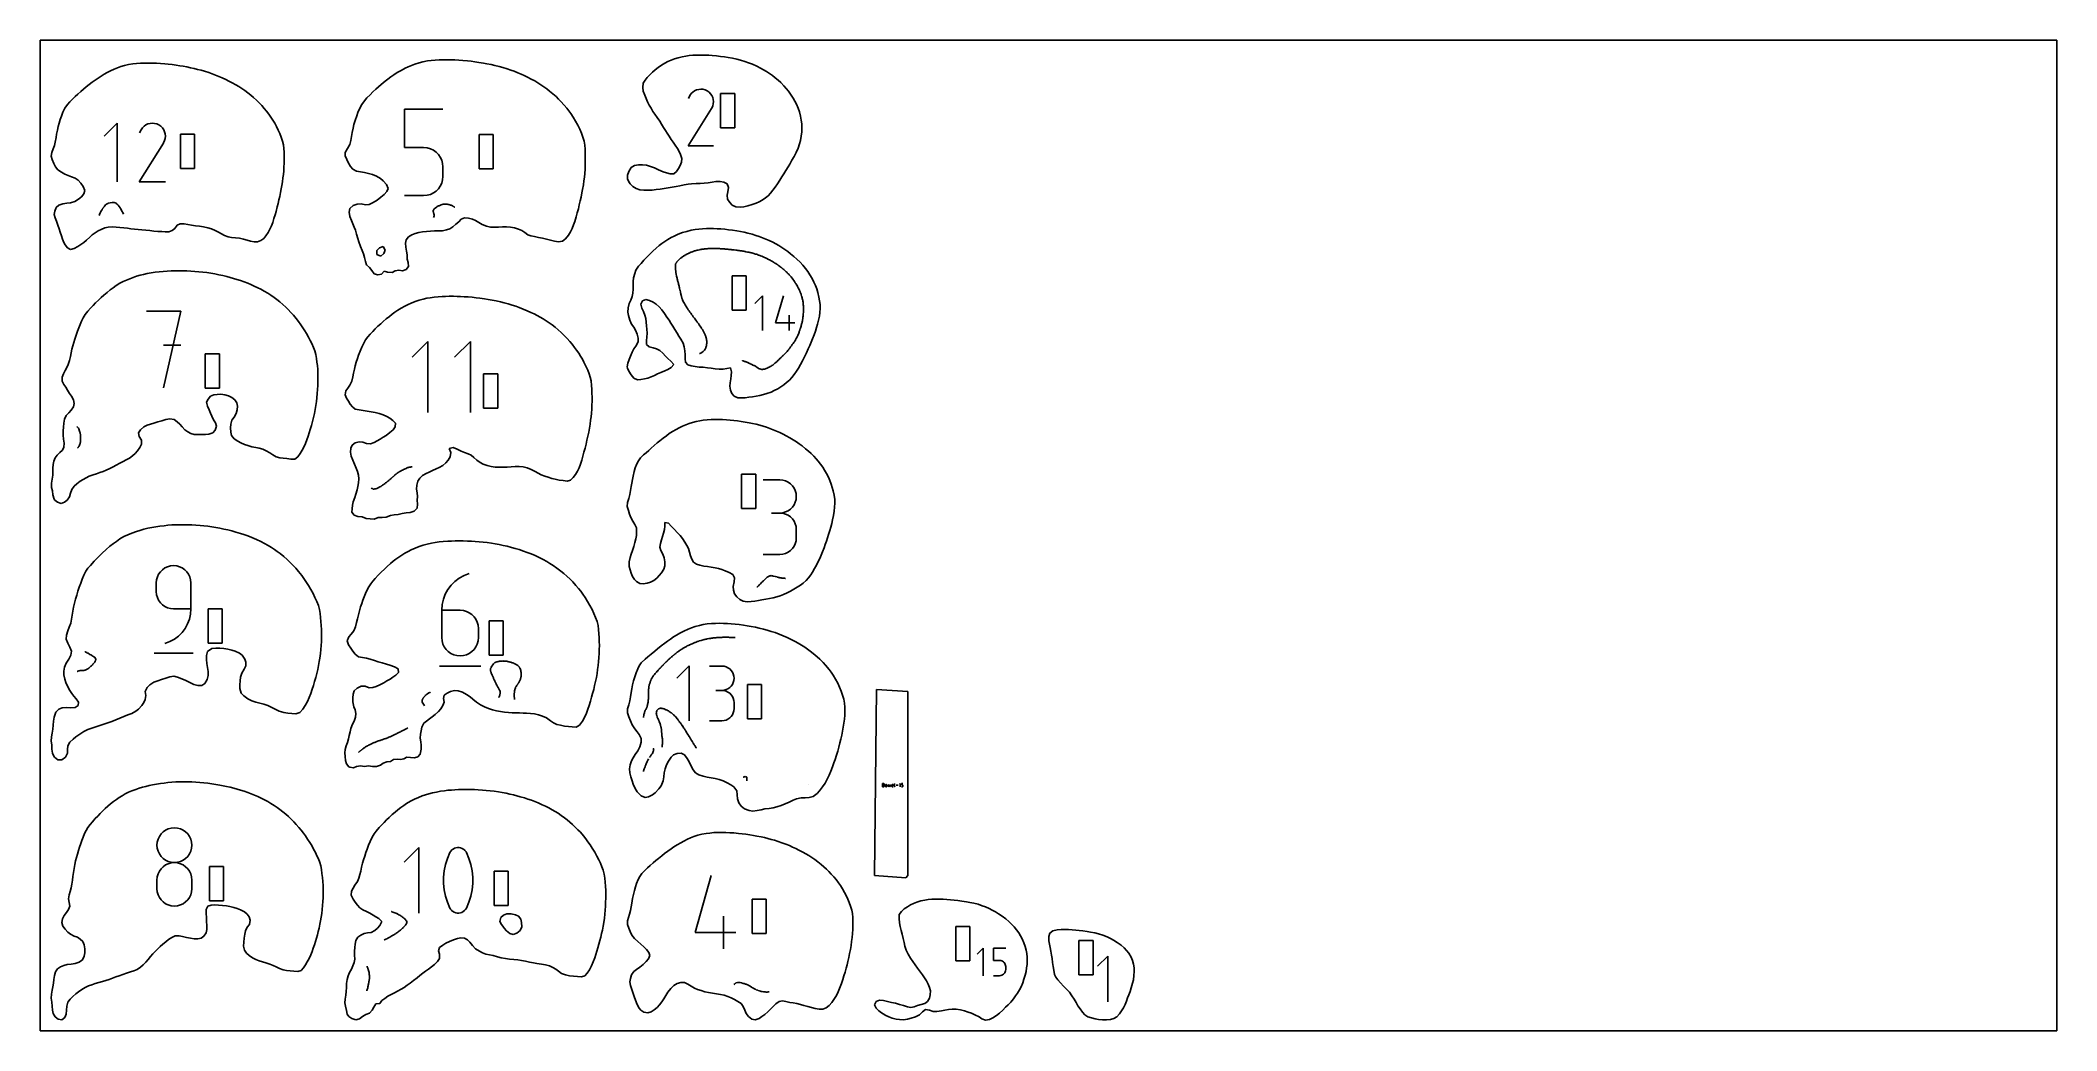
# Model space of a CAD drawing. Extents: x 0 to 300, y 0 to 147.
import ezdxf

# ---------------------------------------------------------------- set-up
doc = ezdxf.new("R2010")
doc.units = 0

msp = doc.modelspace()

# ---------------------------------------------------------------- linework, layer by layer
at = {"layer": 'annotation', "color": 1}
for p, q in [((96.56963, 139.117477), (96.324256, 138.646781)), ((96.764354, 139.393599), (96.56963, 139.117477)), ((96.99798, 139.624097), (96.764354, 139.393599)), ((97.263401, 139.807124), (96.99798, 139.624097)), ((97.553513, 139.940836), (97.263401, 139.807124)), ((97.86121, 140.023386), (97.553513, 139.940836)), ((98.179387, 140.052929), (97.86121, 140.023386)), ((98.500938, 140.027618), (98.179387, 140.052929)), ((98.818759, 139.945608), (98.500938, 140.027618)), ((99.125744, 139.805053), (98.818759, 139.945608)), ((99.400309, 139.610085), (99.125744, 139.805053)), ((99.125744, 139.805053), (99.125744, 139.805053)), ((99.629875, 139.376125), (99.400309, 139.610085)), ((99.812401, 139.110344), (99.629875, 139.376125)), ((99.945846, 138.81991), (99.812401, 139.110344)), ((100.028168, 138.511996), (99.945846, 138.81991)), ((99.947985, 137.555072), (100.031279, 137.872407)), ((100.057326, 138.193772), (100.028168, 138.511996)), ((100.031279, 137.872407), (100.057326, 138.193772)), ((11.435324, 134.992777), (9.493283, 133.050189)), ((11.435324, 126.257153), (11.435324, 134.992777)), ((15.993218, 134.876194), (15.692034, 134.737379)), ((16.312658, 134.961894), (15.993218, 134.876194)), ((16.642978, 134.992564), (16.312658, 134.961894)), ((16.976801, 134.966288), (16.642978, 134.992564)), ((17.306752, 134.881148), (16.976801, 134.966288)), ((17.625452, 134.735229), (17.306752, 134.881148)), ((54.117723, 131.360504), (54.117723, 137.095541)), ((54.117723, 137.095541), (59.837416, 137.095541)), ((96.318979, 131.638575), (99.77216, 137.197753)), ((99.77216, 137.197753), (99.776288, 137.202861)), ((99.77216, 137.197753), (99.77216, 137.197753)), ((99.776288, 137.202861), (99.780247, 137.208013)), ((99.780247, 137.208013), (99.784062, 137.213252)), ((99.784062, 137.213252), (99.78776, 137.21862)), ((99.78776, 137.21862), (99.791367, 137.224163)), ((99.791367, 137.224163), (99.794909, 137.229923)), ((99.794909, 137.229923), (99.798412, 137.235943)), ((99.798412, 137.235943), (99.801902, 137.242267)), ((99.801902, 137.242267), (99.805404, 137.248939)), ((99.805404, 137.248939), (99.947985, 137.555072)), ((99.805404, 137.248939), (99.805404, 137.248939)), ((14.711569, 126.257082), (18.296538, 132.028423)), ((14.971786, 134.021412), (14.717047, 133.532752)), ((15.173942, 134.308072), (14.971786, 134.021412)), ((15.416483, 134.547366), (15.173942, 134.308072)), ((15.692034, 134.737379), (15.416483, 134.547366)), ((17.910496, 134.53282), (17.625452, 134.735229)), ((17.625452, 134.735229), (17.625452, 134.735229)), ((18.148823, 134.289931), (17.910496, 134.53282)), ((18.338315, 134.014006), (18.148823, 134.289931)), ((18.296538, 132.028423), (18.300824, 132.033726)), ((18.296538, 132.028423), (18.296538, 132.028423)), ((18.300824, 132.033726), (18.304934, 132.039075)), ((18.304934, 132.039075), (18.308895, 132.044513)), ((18.308895, 132.044513), (18.312734, 132.050087)), ((18.312734, 132.050087), (18.316479, 132.055841)), ((18.316479, 132.055841), (18.320156, 132.06182)), ((18.320156, 132.06182), (18.323792, 132.06807)), ((18.323792, 132.06807), (18.327415, 132.074636)), ((18.327415, 132.074636), (18.331051, 132.081562)), ((18.331051, 132.081562), (18.479074, 132.399379)), ((18.331051, 132.081562), (18.331051, 132.081562)), ((18.476853, 133.712489), (18.338315, 134.014006)), ((18.562316, 133.392823), (18.476853, 133.712489)), ((18.479074, 132.399379), (18.565546, 132.728824)), ((18.592587, 133.062454), (18.562316, 133.392823)), ((18.565546, 132.728824), (18.592587, 133.062454)), ((56.97757, 131.360504), (54.117723, 131.360504)), ((57.491069, 131.314603), (56.97757, 131.360504)), ((57.974603, 131.182221), (57.491069, 131.314603)), ((58.420041, 130.971342), (57.974603, 131.182221)), ((58.819254, 130.68995), (58.420041, 130.971342)), ((59.164114, 130.346027), (58.819254, 130.68995)), ((59.446489, 129.947556), (59.164114, 130.346027)), ((59.658251, 129.502522), (59.446489, 129.947556)), ((59.791269, 129.018908), (59.658251, 129.502522)), ((59.837416, 128.504696), (59.791269, 129.018908)), ((100.056055, 131.638575), (96.318979, 131.638575)), ((18.591268, 126.257082), (14.711569, 126.257082)), ((59.446309, 125.635278), (59.658158, 126.081279)), ((59.658158, 126.081279), (59.791243, 126.565562)), ((59.791243, 126.565562), (59.837416, 127.080023)), ((59.837416, 127.080023), (59.837416, 128.504696)), ((59.837416, 128.504696), (59.837416, 128.504696)), ((9.753504, 122.877357), (9.778444, 122.905897)), ((9.778444, 122.905897), (9.784701, 122.912809)), ((9.784701, 122.912809), (9.790873, 122.919701)), ((9.790873, 122.919701), (9.834525, 122.944405)), ((9.834525, 122.944405), (10.044364, 123.06134)), ((10.044364, 123.06134), (10.088006, 123.085704)), ((10.088006, 123.085704), (10.110019, 123.090037)), ((10.110019, 123.090037), (10.363075, 123.14138)), ((10.363075, 123.14138), (10.385107, 123.145732)), ((10.385107, 123.145732), (10.403696, 123.147517)), ((10.403696, 123.147517), (10.663626, 123.175182)), ((10.663626, 123.175182), (10.682218, 123.176994)), ((10.682218, 123.176994), (10.699921, 123.177259)), ((10.699921, 123.177259), (10.961669, 123.183232)), ((10.961669, 123.183232), (10.979342, 123.183518)), ((10.979342, 123.183518), (10.999297, 123.17779)), ((10.999297, 123.17779), (11.256486, 123.089362)), ((11.256486, 123.089362), (11.276417, 123.083957)), ((11.276417, 123.083957), (11.291961, 123.069006)), ((11.291961, 123.069006), (11.445304, 122.920895)), ((11.445304, 122.920895), (11.460799, 122.905948)), ((11.460799, 122.905948), (11.472695, 122.893994)), ((11.472695, 122.893994), (11.561593, 122.806354)), ((54.117723, 124.216946), (56.97757, 124.216946)), ((56.97757, 124.216946), (57.490856, 124.263097)), ((56.97757, 124.216946), (56.97757, 124.216946)), ((57.490856, 124.263097), (57.974277, 124.396147)), ((57.974277, 124.396147), (58.419682, 124.607993)), ((58.419682, 124.607993), (58.818922, 124.890532)), ((58.818922, 124.890532), (59.163848, 125.235661)), ((59.163848, 125.235661), (59.446309, 125.635278)), ((59.677933, 122.880344), (59.76276, 122.90683)), ((59.76276, 122.90683), (59.819265, 122.924396)), ((59.819265, 122.924396), (59.872898, 122.931602)), ((59.872898, 122.931602), (60.062719, 122.958967)), ((60.062719, 122.958967), (60.116392, 122.966332)), ((60.116392, 122.966332), (60.167149, 122.962854)), ((60.167149, 122.962854), (60.362649, 122.954116)), ((60.362649, 122.954116), (60.413494, 122.950403)), ((60.413494, 122.950403), (60.494004, 122.934366)), ((60.494004, 122.934366), (60.630021, 122.908303)), ((60.630021, 122.908303), (60.710561, 122.891591)), ((60.710561, 122.891591), (60.754043, 122.87716)), ((8.729045, 121.238548), (8.800959, 121.412524)), ((8.800959, 121.412524), (8.804723, 121.420397)), ((8.804723, 121.420397), (8.809696, 121.432205)), ((8.809696, 121.432205), (8.894562, 121.631654)), ((8.894562, 121.631654), (8.899584, 121.643487)), ((8.899584, 121.643487), (8.905264, 121.652527)), ((8.905264, 121.652527), (8.936406, 121.711967)), ((8.936406, 121.711967), (8.940014, 121.717502)), ((8.940014, 121.717502), (8.947704, 121.730757)), ((8.947704, 121.730757), (9.102092, 122.001312)), ((9.102092, 122.001312), (9.110206, 122.014598)), ((9.110206, 122.014598), (9.118736, 122.029742)), ((9.118736, 122.029742), (9.188113, 122.15296)), ((9.188113, 122.15296), (9.196683, 122.168108)), ((9.196683, 122.168108), (9.207115, 122.182023)), ((9.207115, 122.182023), (9.290664, 122.30069)), ((9.290664, 122.30069), (9.299, 122.311724)), ((9.299, 122.311724), (9.31082, 122.327898)), ((9.31082, 122.327898), (9.481939, 122.5615)), ((9.481939, 122.5615), (9.493745, 122.577661)), ((9.493745, 122.577661), (9.502115, 122.586467)), ((9.502115, 122.586467), (9.514364, 122.600478)), ((9.514364, 122.600478), (9.521861, 122.608818)), ((9.521861, 122.608818), (9.54655, 122.637413)), ((9.54655, 122.637413), (9.753504, 122.877357)), ((11.561593, 122.806354), (11.573537, 122.796432)), ((11.573537, 122.796432), (11.58317, 122.782809)), ((11.58317, 122.782809), (11.697305, 122.622397)), ((11.697305, 122.622397), (11.706951, 122.608781)), ((11.706951, 122.608781), (11.716966, 122.593935)), ((11.716966, 122.593935), (11.856999, 122.392767)), ((11.856999, 122.392767), (11.870638, 122.374539)), ((11.870638, 122.374539), (11.878693, 122.361588)), ((11.878693, 122.361588), (11.901535, 122.32464)), ((11.901535, 122.32464), (11.909575, 122.311703)), ((11.909575, 122.311703), (11.919973, 122.293275)), ((11.919973, 122.293275), (12.069839, 122.033004)), ((12.069839, 122.033004), (12.080436, 122.014564)), ((12.080436, 122.014564), (12.084771, 122.00638)), ((12.084771, 122.00638), (12.159912, 121.866215)), ((12.159912, 121.866215), (12.16779, 121.852274)), ((12.16779, 121.852274), (12.175178, 121.837472)), ((12.175178, 121.837472), (12.227766, 121.732254)), ((12.227766, 121.732254), (12.235197, 121.717484)), ((12.235197, 121.717484), (12.242472, 121.702662)), ((12.242472, 121.702662), (12.3681, 121.441754)), ((58.370871, 121.971426), (58.405086, 122.029952)), ((58.390071, 121.906675), (58.370871, 121.971426)), ((58.410414, 121.829483), (58.390071, 121.906675)), ((58.405086, 122.029952), (58.429891, 122.066689)), ((58.426578, 121.765566), (58.410414, 121.829483)), ((58.456074, 121.674298), (58.426578, 121.765566)), ((58.429891, 122.066689), (58.499462, 122.163522)), ((58.455499, 120.963219), (58.459918, 120.974486)), ((58.488533, 121.561555), (58.456074, 121.674298)), ((58.459918, 120.974486), (58.503805, 121.080076)), ((58.509786, 121.489973), (58.488533, 121.561555)), ((58.499462, 122.163522), (58.555299, 122.268494)), ((58.503805, 121.080076), (58.519108, 121.197323)), ((58.541771, 121.377177), (58.509786, 121.489973)), ((58.519108, 121.197323), (58.524231, 121.259961)), ((58.524231, 121.259961), (58.541771, 121.377177)), ((58.555299, 122.268494), (58.59308, 122.295377)), ((58.59308, 122.295377), (58.630838, 122.322185)), ((58.630838, 122.322185), (58.676361, 122.353126)), ((58.676361, 122.353126), (58.884779, 122.494168)), ((58.884779, 122.494168), (58.927938, 122.52418)), ((58.927938, 122.52418), (58.94932, 122.5396)), ((58.94932, 122.5396), (58.966435, 122.550172)), ((58.966435, 122.550172), (58.987859, 122.565633)), ((58.987859, 122.565633), (59.009415, 122.577488)), ((59.009415, 122.577488), (59.203463, 122.683605)), ((59.203463, 122.683605), (59.225011, 122.695396)), ((59.225011, 122.695396), (59.268038, 122.714994)), ((59.268038, 122.714994), (59.479155, 122.809953)), ((59.479155, 122.809953), (59.522162, 122.829612)), ((59.522162, 122.829612), (59.556902, 122.841327)), ((59.556902, 122.841327), (59.588055, 122.851649)), ((59.588055, 122.851649), (59.621492, 122.862743)), ((59.621492, 122.862743), (59.677933, 122.880344)), ((60.754043, 122.87716), (60.797572, 122.862769)), ((60.797572, 122.862769), (60.865188, 122.839955)), ((60.865188, 122.839955), (60.961987, 122.806676)), ((60.961987, 122.806676), (61.007692, 122.791063)), ((61.007692, 122.791063), (61.049887, 122.772387)), ((61.049887, 122.772387), (61.268321, 122.673601)), ((61.268321, 122.673601), (61.304781, 122.657446)), ((61.304781, 122.657446), (61.347235, 122.63487)), ((61.347235, 122.63487), (61.435001, 122.588224)), ((61.435001, 122.588224), (61.477467, 122.565629)), ((61.477467, 122.565629), (61.505748, 122.551098)), ((61.505748, 122.551098), (61.566103, 122.518941)), ((61.566103, 122.518941), (61.601915, 122.500779)), ((61.601915, 122.500779), (61.620144, 122.490714)), ((94.405876, 113.937235), (94.397087, 113.786917)), ((94.409661, 114.00624), (94.405876, 113.937235)), ((94.432593, 114.048513), (94.409661, 114.00624)), ((94.474881, 114.124023), (94.432593, 114.048513)), ((94.540133, 114.238079), (94.474881, 114.124023)), ((94.578346, 114.303381), (94.540133, 114.238079)), ((94.668161, 114.407172), (94.578346, 114.303381)), ((94.771965, 114.525828), (94.668161, 114.407172)), ((94.807684, 114.564749), (94.771965, 114.525828)), ((94.839663, 114.600494), (94.807684, 114.564749)), ((94.959806, 114.709755), (94.839663, 114.600494)), ((95.069093, 114.807715), (94.959806, 114.709755)), ((95.117944, 114.84871), (95.069093, 114.807715)), ((95.176014, 114.897587), (95.117944, 114.84871)), ((95.284909, 114.979091), (95.176014, 114.897587)), ((95.366176, 115.039802), (95.284909, 114.979091)), ((95.456759, 115.104134), (95.366176, 115.039802)), ((95.585035, 115.194676), (95.456759, 115.104134)), ((95.633901, 115.226344), (95.585035, 115.194676)), ((95.663305, 115.245277), (95.633901, 115.226344)), ((95.790857, 115.322272), (95.663305, 115.245277)), ((95.817002, 115.33809), (95.790857, 115.322272)), ((95.960387, 115.423999), (95.817002, 115.33809)), ((96.004053, 115.448166), (95.960387, 115.423999)), ((96.083247, 115.491782), (96.004053, 115.448166)), ((96.200518, 115.552116), (96.083247, 115.491782)), ((96.25753, 115.581087), (96.200518, 115.552116)), ((96.398696, 115.647762), (96.25753, 115.581087)), ((96.426334, 115.660643), (96.398696, 115.647762)), ((96.554641, 115.720637), (96.426334, 115.660643)), ((96.602569, 115.740948), (96.554641, 115.720637)), ((96.716908, 115.788923), (96.602569, 115.740948)), ((96.817736, 115.8285), (96.716908, 115.788923)), ((96.851741, 115.841674), (96.817736, 115.8285)), ((96.93394, 115.871117), (96.851741, 115.841674)), ((97.03136, 115.906404), (96.93394, 115.871117)), ((97.148853, 115.947979), (97.03136, 115.906404)), ((97.254137, 115.980747), (97.148853, 115.947979)), ((97.378852, 116.018909), (97.254137, 115.980747)), ((97.445941, 116.039653), (97.378852, 116.018909)), ((97.482522, 116.049448), (97.445941, 116.039653)), ((97.621959, 116.086013), (97.482522, 116.049448)), ((97.716093, 116.109259), (97.621959, 116.086013)), ((97.743044, 116.115742), (97.716093, 116.109259)), ((97.767653, 116.120912), (97.743044, 116.115742)), ((97.965312, 116.162914), (97.767653, 116.120912)), ((98.040191, 116.178345), (97.965312, 116.162914)), ((98.152628, 116.198463), (98.040191, 116.178345)), ((98.213688, 116.20963), (98.152628, 116.198463)), ((98.337264, 116.231541), (98.213688, 116.20963)), ((98.470213, 116.250177), (98.337264, 116.231541)), ((98.506419, 116.25514), (98.470213, 116.250177)), ((98.634386, 116.273008), (98.506419, 116.25514)), ((98.733418, 116.284101), (98.634386, 116.273008)), ((98.844708, 116.296315), (98.733418, 116.284101)), ((98.931506, 116.306003), (98.844708, 116.296315)), ((99.002684, 116.311948), (98.931506, 116.306003)), ((99.171047, 116.325547), (99.002684, 116.311948)), ((99.228623, 116.3303), (99.171047, 116.325547)), ((99.278581, 116.333157), (99.228623, 116.3303)), ((99.487123, 116.344521), (99.278581, 116.333157)), ((99.525723, 116.346723), (99.487123, 116.344521)), ((99.560944, 116.34787), (99.525723, 116.346723)), ((99.795129, 116.355455), (99.560944, 116.34787)), ((99.822809, 116.356344), (99.795129, 116.355455)), ((99.849436, 116.356546), (99.822809, 116.356344)), ((100.094811, 116.357963), (99.849436, 116.356546)), ((100.119919, 116.358158), (100.094811, 116.357963)), ((100.145309, 116.357755), (100.119919, 116.358158)), ((100.387586, 116.353666), (100.145309, 116.357755)), ((100.417028, 116.353236), (100.387586, 116.353666)), ((100.447918, 116.352251), (100.417028, 116.353236)), ((100.675583, 116.344557), (100.447918, 116.352251)), ((100.714153, 116.343328), (100.675583, 116.344557)), ((100.755937, 116.341342), (100.714153, 116.343328)), ((100.959653, 116.331498), (100.755937, 116.341342)), ((101.011261, 116.329065), (100.959653, 116.331498)), ((101.068863, 116.325544), (101.011261, 116.329065)), ((101.240034, 116.314776), (101.068863, 116.325544)), ((101.308394, 116.310617), (101.240034, 116.314776)), ((101.386567, 116.304919), (101.308394, 116.310617)), ((101.51756, 116.29519), (101.386567, 116.304919)), ((101.605471, 116.288868), (101.51756, 116.29519)), ((101.708501, 116.280115), (101.605471, 116.288868)), ((101.792318, 116.272853), (101.708501, 116.280115)), ((101.902573, 116.263561), (101.792318, 116.272853)), ((102.034366, 116.251364), (101.902573, 116.263561)), ((102.065028, 116.248462), (102.034366, 116.251364)), ((102.199692, 116.236054), (102.065028, 116.248462)), ((102.33617, 116.222496), (102.199692, 116.236054)), ((102.36293, 116.219916), (102.33617, 116.222496)), ((102.496808, 116.206698), (102.36293, 116.219916)), ((102.60512, 116.194337), (102.496808, 116.206698)), ((102.695857, 116.184065), (102.60512, 116.194337)), ((102.793943, 116.172901), (102.695857, 116.184065)), ((102.870112, 116.164056), (102.793943, 116.172901)), ((103.050786, 116.143922), (102.870112, 116.164056)), ((103.091014, 116.139316), (103.050786, 116.143922)), ((103.14179, 116.133122), (103.091014, 116.139316)), ((103.365953, 116.106587), (103.14179, 116.133122)), ((103.388138, 116.103912), (103.365953, 116.106587)), ((103.407396, 116.101412), (103.388138, 116.103912)), ((103.52935, 116.086022), (103.407396, 116.101412)), ((103.667031, 116.067803), (103.52935, 116.086022)), ((103.685242, 116.065464), (103.667031, 116.067803)), ((103.709093, 116.062168), (103.685242, 116.065464)), ((103.927483, 116.031102), (103.709093, 116.062168)), ((103.982348, 116.023614), (103.927483, 116.031102)), ((104.055626, 116.012755), (103.982348, 116.023614)), ((104.186342, 115.992905), (104.055626, 116.012755)), ((104.279458, 115.979247), (104.186342, 115.992905)), ((104.40654, 115.958952), (104.279458, 115.979247)), ((104.443435, 115.952857), (104.40654, 115.958952)), ((104.576591, 115.931846), (104.443435, 115.952857)), ((104.697666, 115.910007), (104.576591, 115.931846)), ((104.764235, 115.898402), (104.697666, 115.910007)), ((104.873708, 115.878836), (104.764235, 115.898402)), ((104.940286, 115.865696), (104.873708, 115.878836)), ((105.13671, 115.828812), (104.940286, 115.865696)), ((105.170785, 115.822154), (105.13671, 115.828812)), ((105.203677, 115.814977), (105.170785, 115.822154)), ((105.326356, 115.788894), (105.203677, 115.814977)), ((105.443396, 115.762713), (105.326356, 115.788894)), ((105.467914, 115.757533), (105.443396, 115.762713)), ((105.509254, 115.747554), (105.467914, 115.757533)), ((105.680839, 115.704738), (105.509254, 115.747554)), ((105.765033, 115.684814), (105.680839, 115.704738)), ((105.907094, 115.646839), (105.765033, 115.684814)), ((105.917262, 115.644033), (105.907094, 115.646839)), ((106.062145, 115.606114), (105.917262, 115.644033)), ((106.142341, 115.581707), (106.062145, 115.606114)), ((106.330377, 115.525596), (106.142341, 115.581707)), ((106.359219, 115.516886), (106.330377, 115.525596)), ((106.383695, 115.508928), (106.359219, 115.516886)), ((106.436774, 115.491788), (106.383695, 115.508928)), ((106.602063, 115.435902), (106.436774, 115.491788)), ((106.656337, 115.418358), (106.602063, 115.435902)), ((106.771161, 115.376971), (106.656337, 115.418358)), ((106.82055, 115.3589), (106.771161, 115.376971)), ((106.953443, 115.311825), (106.82055, 115.3589)), ((107.030033, 115.28131), (106.953443, 115.311825)), ((107.249744, 115.195572), (107.030033, 115.28131)), ((107.250576, 115.195274), (107.249744, 115.195572)), ((107.251145, 115.195017), (107.250576, 115.195274)), ((107.2519, 115.194703), (107.251145, 115.195017)), ((107.45812, 115.105112), (107.2519, 115.194703)), ((107.547657, 115.067544), (107.45812, 115.105112)), ((107.66067, 115.014979), (107.547657, 115.067544)), ((107.80514, 114.949952), (107.66067, 115.014979)), ((107.844777, 114.931883), (107.80514, 114.949952)), ((107.87463, 114.917312), (107.844777, 114.931883)), ((107.915821, 114.8976), (107.87463, 114.917312)), ((108.067149, 114.821326), (107.915821, 114.8976)), ((108.141905, 114.78548), (108.067149, 114.821326)), ((108.260023, 114.72243), (108.141905, 114.78548)), ((108.402169, 114.649058), (108.260023, 114.72243)), ((108.438998, 114.62985), (108.402169, 114.649058)), ((108.46406, 114.615986), (108.438998, 114.62985)), ((108.492485, 114.600474), (108.46406, 114.615986)), ((108.64782, 114.511468), (108.492485, 114.600474)), ((108.73609, 114.463453), (108.64782, 114.511468)), ((108.832298, 114.405766), (108.73609, 114.463453)), ((109.006848, 114.303359), (108.832298, 114.405766)), ((109.023928, 114.292786), (109.006848, 114.303359)), ((109.033232, 114.287228), (109.023928, 114.292786)), ((109.079045, 114.25756), (109.033232, 114.287228)), ((109.203442, 114.176499), (109.079045, 114.25756)), ((109.330339, 114.096241), (109.203442, 114.176499)), ((109.380606, 114.062694), (109.330339, 114.096241)), ((109.466284, 114.006249), (109.380606, 114.062694)), ((109.56284, 113.939335), (109.466284, 114.006249)), ((109.627445, 113.89672), (109.56284, 113.939335)), ((109.733971, 113.819565), (109.627445, 113.89672)), ((94.397087, 113.786917), (94.392873, 113.709138)), ((94.392873, 113.709138), (94.397911, 113.632203)), ((94.397911, 113.632203), (94.40745, 113.479431)), ((94.40745, 113.479431), (94.411838, 113.412056)), ((94.411838, 113.412056), (94.417295, 113.354488)), ((94.417295, 113.354488), (94.435344, 113.154438)), ((94.435344, 113.154438), (94.439081, 113.114943)), ((94.439081, 113.114943), (94.442854, 113.082937)), ((94.442854, 113.082937), (94.472491, 112.820202)), ((94.472491, 112.820202), (94.472775, 112.817833)), ((94.472775, 112.817833), (94.473059, 112.815984)), ((94.473059, 112.815984), (94.474842, 112.803205)), ((94.474842, 112.803205), (94.510432, 112.55626)), ((94.510432, 112.55626), (94.515307, 112.520692)), ((94.515307, 112.520692), (94.524952, 112.470623)), ((94.524952, 112.470623), (94.558246, 112.306965)), ((94.558246, 112.306965), (94.573898, 112.223613)), ((94.573898, 112.223613), (94.607146, 112.091329)), ((94.607146, 112.091329), (94.613936, 112.065558)), ((94.613936, 112.065558), (94.647761, 111.926486)), ((94.647761, 111.926486), (94.674182, 111.82869)), ((94.674182, 111.82869), (94.708071, 111.693273)), ((94.708071, 111.693273), (94.724815, 111.629383)), ((94.724815, 111.629383), (94.734898, 111.592328)), ((94.734898, 111.592328), (94.771966, 111.448161)), ((94.771966, 111.448161), (94.796143, 111.356427)), ((94.796143, 111.356427), (94.80203, 111.332252)), ((94.80203, 111.332252), (94.812011, 111.292199)), ((94.812011, 111.292199), (94.856626, 111.119774)), ((94.856626, 111.119774), (94.877248, 111.035173)), ((94.877248, 111.035173), (94.911856, 110.895259)), ((109.890089, 113.709122), (109.733971, 113.819565)), ((109.910367, 113.69382), (109.890089, 113.709122)), ((109.924545, 113.683448), (109.910367, 113.69382)), ((110.075907, 113.563447), (109.924545, 113.683448)), ((110.166758, 113.494189), (110.075907, 113.563447)), ((110.221651, 113.451992), (110.166758, 113.494189)), ((110.250181, 113.4289), (110.221651, 113.451992)), ((110.271077, 113.412054), (110.250181, 113.4289)), ((110.404585, 113.297824), (110.271077, 113.412054)), ((110.518761, 113.203646), (110.404585, 113.297824)), ((110.564944, 113.163094), (110.518761, 113.203646)), ((110.620365, 113.114928), (110.564944, 113.163094)), ((110.722081, 113.020835), (110.620365, 113.114928)), ((110.81588, 112.937845), (110.722081, 113.020835)), ((110.876936, 112.879804), (110.81588, 112.937845)), ((110.942828, 112.817811), (110.876936, 112.879804)), ((111.027991, 112.732705), (110.942828, 112.817811)), ((111.112993, 112.650778), (111.027991, 112.732705)), ((111.177242, 112.584503), (111.112993, 112.650778)), ((111.239686, 112.520705), (111.177242, 112.584503)), ((111.320901, 112.431801), (111.239686, 112.520705)), ((111.410115, 112.337324), (111.320901, 112.431801)), ((111.464283, 112.275816), (111.410115, 112.337324)), ((111.510709, 112.223608), (111.464283, 112.275816)), ((111.59941, 112.115839), (111.510709, 112.223608)), ((111.707222, 111.988612), (111.59941, 112.115839)), ((111.735866, 111.952597), (111.707222, 111.988612)), ((111.756614, 111.926504), (111.735866, 111.952597)), ((111.862138, 111.784339), (111.756614, 111.926504)), ((111.901259, 111.73244), (111.862138, 111.784339)), ((111.978779, 111.629394), (111.901259, 111.73244)), ((111.988643, 111.61507), (111.978779, 111.629394)), ((112.004313, 111.592793), (111.988643, 111.61507)), ((112.110261, 111.433169), (112.004313, 111.592793)), ((112.177982, 111.332278), (112.110261, 111.433169)), ((112.224007, 111.257149), (112.177982, 111.332278)), ((112.301444, 111.134133), (112.224007, 111.257149)), ((112.341056, 111.068323), (112.301444, 111.134133)), ((112.361197, 111.035158), (112.341056, 111.068323)), ((112.439833, 110.896753), (112.361197, 111.035158)), ((112.447148, 110.883802), (112.439833, 110.896753)), ((94.911856, 110.895259), (94.915381, 110.881463)), ((94.915381, 110.881463), (94.950116, 110.738067)), ((94.950116, 110.738067), (94.973138, 110.642119)), ((94.973138, 110.642119), (95.003782, 110.506244)), ((95.003782, 110.506244), (95.019094, 110.440918)), ((95.019094, 110.440918), (95.028757, 110.400651)), ((95.028757, 110.400651), (95.069074, 110.220593)), ((95.069074, 110.220593), (95.083527, 110.158271)), ((95.083527, 110.158271), (95.086626, 110.143826)), ((95.086626, 110.143826), (95.091722, 110.121188)), ((95.091722, 110.121188), (95.139692, 109.917372)), ((95.139692, 109.917372), (95.155193, 109.846735)), ((95.155193, 109.846735), (95.180318, 109.7355)), ((95.180318, 109.7355), (95.194615, 109.675148)), ((95.194615, 109.675148), (95.222138, 109.549591)), ((95.222138, 109.549591), (95.248714, 109.432126)), ((95.248714, 109.432126), (95.265194, 109.353494)), ((95.265194, 109.353494), (95.287463, 109.252504)), ((95.287463, 109.252504), (95.305311, 109.19165)), ((95.305311, 109.19165), (95.356328, 108.965262)), ((95.356328, 108.965262), (95.358938, 108.9554)), ((95.358938, 108.9554), (95.360928, 108.951187)), ((95.360928, 108.951187), (95.366199, 108.939024)), ((95.366199, 108.939024), (95.451769, 108.7439)), ((95.451769, 108.7439), (95.479989, 108.65827)), ((95.479989, 108.65827), (95.543957, 108.54017)), ((95.543957, 108.54017), (95.618911, 108.392101)), ((95.618911, 108.392101), (95.63492, 108.361191)), ((95.63492, 108.361191), (95.647916, 108.338467)), ((95.647916, 108.338467), (95.66328, 108.311361)), ((95.66328, 108.311361), (95.753277, 108.154064)), ((95.753277, 108.154064), (95.802585, 108.064067)), ((95.802585, 108.064067), (95.859555, 107.968211)), ((95.859555, 107.968211), (95.960422, 107.797836)), ((107.365699, 109.301294), (106.217842, 108.153113)), ((107.365699, 104.138044), (107.365699, 109.301294)), ((109.301756, 105.2859), (110.446698, 109.301294)), ((112.531243, 110.738067), (112.447148, 110.883802)), ((112.553005, 110.696353), (112.531243, 110.738067)), ((112.598542, 110.611947), (112.553005, 110.696353)), ((112.66052, 110.494007), (112.598542, 110.611947)), ((112.689006, 110.440926), (112.66052, 110.494007)), ((112.756689, 110.301993), (112.689006, 110.440926)), ((112.775917, 110.263575), (112.756689, 110.301993)), ((112.835236, 110.143833), (112.775917, 110.263575)), ((112.85226, 110.103988), (112.835236, 110.143833)), ((112.895666, 110.005395), (112.85226, 110.103988)), ((112.946182, 109.887011), (112.895666, 110.005395)), ((112.963556, 109.846699), (112.946182, 109.887011)), ((113.004092, 109.738297), (112.963556, 109.846699)), ((113.025805, 109.679775), (113.004092, 109.738297)), ((113.074767, 109.549602), (113.025805, 109.679775)), ((113.103267, 109.460113), (113.074767, 109.549602)), ((113.160762, 109.28451), (113.103267, 109.460113)), ((113.171084, 109.252494), (113.160762, 109.28451)), ((113.17515, 109.237338), (113.171084, 109.252494)), ((113.192745, 109.174398), (113.17515, 109.237338)), ((113.237325, 109.007639), (113.192745, 109.174398)), ((113.251655, 108.955387), (113.237325, 109.007639)), ((113.262689, 108.907968), (113.251655, 108.955387)), ((113.296256, 108.760963), (113.262689, 108.907968)), ((113.320347, 108.65829), (113.296256, 108.760963)), ((113.345546, 108.513974), (113.320347, 108.65829)), ((113.347425, 108.503597), (113.345546, 108.513974)), ((113.372515, 108.361195), (113.347425, 108.503597)), ((113.385664, 108.256958), (113.372515, 108.361195)), ((113.398859, 108.15509), (113.385664, 108.256958)), ((113.41038, 108.064065), (113.398859, 108.15509)), ((113.416148, 107.990343), (113.41038, 108.064065)), ((113.429239, 107.827546), (113.416148, 107.990343)), ((20.868442, 107.042288), (15.785612, 107.042288)), ((18.327386, 95.612192), (20.868442, 107.042288)), ((95.960422, 107.797836), (95.972387, 107.777524)), ((95.972387, 107.777524), (95.978611, 107.766968)), ((95.978611, 107.766968), (96.008395, 107.718972)), ((96.008395, 107.718972), (96.08527, 107.594743)), ((96.08527, 107.594743), (96.163322, 107.469823)), ((96.163322, 107.469823), (96.198041, 107.416305)), ((96.198041, 107.416305), (96.257503, 107.325499)), ((96.257503, 107.325499), (96.318899, 107.23162)), ((96.318899, 107.23162), (96.35823, 107.172736)), ((96.35823, 107.172736), (96.436842, 107.057694)), ((96.436842, 107.057694), (96.554609, 106.890165)), ((96.554609, 106.890165), (96.560851, 106.881288)), ((96.560851, 106.881288), (96.56487, 106.875605)), ((96.56487, 106.875605), (96.590737, 106.839519)), ((96.590737, 106.839519), (96.684343, 106.708232)), ((96.684343, 106.708232), (96.779286, 106.5785)), ((96.779286, 106.5785), (96.808055, 106.538802)), ((96.808055, 106.538802), (96.851746, 106.479155)), ((96.851746, 106.479155), (96.935653, 106.364427)), ((96.935653, 106.364427), (96.998502, 106.28142)), ((96.998502, 106.28142), (97.060639, 106.196805)), ((97.060639, 106.196805), (97.148836, 106.078347)), ((97.148836, 106.078347), (97.189486, 106.02324)), ((97.189486, 106.02324), (97.218857, 105.984303)), ((97.218857, 105.984303), (97.314951, 105.853975)), ((97.314951, 105.853975), (97.432921, 105.69626)), ((97.432921, 105.69626), (97.439693, 105.687167)), ((97.439693, 105.687167), (97.443185, 105.682479)), ((97.443185, 105.682479), (97.445963, 105.678732)), ((97.445963, 105.678732), (97.568535, 105.51268)), ((97.568535, 105.51268), (97.659842, 105.39006)), ((97.659842, 105.39006), (97.693513, 105.344261)), ((97.693513, 105.344261), (97.743056, 105.2768)), ((97.743056, 105.2768), (97.821254, 105.170345)), ((97.821254, 105.170345), (97.878165, 105.092958)), ((97.878165, 105.092958), (97.944443, 105.000518)), ((97.944443, 105.000518), (98.040193, 104.865429)), ((112.168645, 105.2859), (109.301756, 105.2859)), ((111.309291, 104.138044), (111.309291, 106.431167)), ((113.103261, 104.885346), (113.147216, 105.047437)), ((113.147216, 105.047437), (113.15929, 105.092982)), ((113.15929, 105.092982), (113.165629, 105.120066)), ((113.165629, 105.120066), (113.192773, 105.233854)), ((113.192773, 105.233854), (113.220915, 105.357788)), ((113.220915, 105.357788), (113.228433, 105.390097)), ((113.228433, 105.390097), (113.234177, 105.418401)), ((113.234177, 105.418401), (113.272291, 105.608598)), ((113.272291, 105.608598), (113.288218, 105.687184)), ((113.288218, 105.687184), (113.308593, 105.80304)), ((113.308593, 105.80304), (113.318617, 105.858417)), ((113.318617, 105.858417), (113.340546, 105.984289)), ((113.340546, 105.984289), (113.358904, 106.115244)), ((113.358904, 106.115244), (113.364264, 106.155791)), ((113.364264, 106.155791), (113.381599, 106.281429)), ((113.381599, 106.281429), (113.391653, 106.379581)), ((113.391653, 106.379581), (113.402349, 106.491011)), ((113.402349, 106.491011), (113.411215, 106.578496)), ((113.411215, 106.578496), (113.416579, 106.651814)), ((113.416579, 106.651814), (113.427617, 106.813359)), ((113.427617, 106.813359), (113.432117, 106.875617)), ((113.434016, 107.766966), (113.429239, 107.827546)), ((113.432117, 106.875617), (113.434353, 106.931126)), ((113.435755, 107.712838), (113.434016, 107.766966)), ((113.434353, 106.931126), (113.441746, 107.12464)), ((113.442913, 107.51682), (113.435755, 107.712838)), ((113.441746, 107.12464), (113.443719, 107.172744)), ((113.44444, 107.469863), (113.442913, 107.51682)), ((113.443719, 107.172744), (113.443899, 107.218706)), ((113.443899, 107.218706), (113.444252, 107.424225)), ((113.444252, 107.424225), (113.44444, 107.469863)), ((20.868442, 101.95229), (18.327386, 101.95229)), ((57.617327, 102.531415), (55.263128, 100.176552)), ((57.617327, 91.941835), (57.617327, 102.531415)), ((63.942619, 102.531415), (61.58842, 100.176552)), ((63.942619, 91.941835), (63.942619, 102.531415)), ((98.040193, 104.865429), (98.069646, 104.823628)), ((98.069646, 104.823628), (98.088992, 104.79588)), ((98.088992, 104.79588), (98.185795, 104.650243)), ((98.185795, 104.650243), (98.18815, 104.646723)), ((98.18815, 104.646723), (98.284694, 104.498747)), ((98.284694, 104.498747), (98.302711, 104.468946)), ((98.302711, 104.468946), (98.337302, 104.411342)), ((98.337302, 104.411342), (98.416456, 104.280672)), ((98.416456, 104.280672), (98.463875, 104.201622)), ((98.463875, 104.201622), (98.523875, 104.093313)), ((98.523875, 104.093313), (98.623795, 103.9122)), ((98.623795, 103.9122), (98.628061, 103.904532)), ((98.628061, 103.904532), (98.630741, 103.899144)), ((98.630741, 103.899144), (98.634407, 103.89189)), ((98.634407, 103.89189), (98.730783, 103.703826)), ((98.730783, 103.703826), (98.779892, 103.607404)), ((98.779892, 103.607404), (98.825753, 103.501683)), ((98.825753, 103.501683), (98.889582, 103.352196)), ((98.889582, 103.352196), (98.907624, 103.310304)), ((98.907624, 103.310304), (98.911976, 103.295799)), ((98.911976, 103.295799), (98.93151, 103.230068)), ((98.93151, 103.230068), (98.982084, 103.063756)), ((98.982084, 103.063756), (98.997158, 103.013203)), ((98.997158, 103.013203), (99.010447, 102.934264)), ((99.010447, 102.934264), (99.030662, 102.815223)), ((99.031191, 102.022177), (99.010796, 101.904084)), ((99.030662, 102.815223), (99.0473, 102.716088)), ((99.045676, 102.121871), (99.031191, 102.022177)), ((99.051503, 102.241843), (99.045676, 102.121871)), ((99.0473, 102.716088), (99.053072, 102.594524)), ((99.055146, 102.295319), (99.051503, 102.241843)), ((99.053072, 102.594524), (99.054869, 102.542354)), ((99.054869, 102.542354), (99.060912, 102.418974)), ((99.060912, 102.418974), (99.055146, 102.295319)), ((111.65188, 101.876658), (111.707215, 101.952265)), ((111.707215, 101.952265), (111.77973, 102.055897)), ((111.77973, 102.055897), (111.82682, 102.121883)), ((111.82682, 102.121883), (111.89677, 102.228337)), ((111.89677, 102.228337), (112.004304, 102.374757)), ((112.004304, 102.374757), (112.01735, 102.393556)), ((112.01735, 102.393556), (112.035111, 102.418992)), ((112.035111, 102.418992), (112.064697, 102.465481)), ((112.064697, 102.465481), (112.138467, 102.585034)), ((112.138467, 102.585034), (112.228431, 102.716106)), ((112.228431, 102.716106), (112.251813, 102.762637)), ((112.251813, 102.762637), (112.301438, 102.844167)), ((112.301438, 102.844167), (112.365136, 102.956649)), ((112.365136, 102.956649), (112.400013, 103.0132)), ((112.400013, 103.0132), (112.464815, 103.146944)), ((112.464815, 103.146944), (112.503003, 103.214775)), ((112.503003, 103.214775), (112.554447, 103.310298)), ((112.554447, 103.310298), (112.566994, 103.340788)), ((112.566994, 103.340788), (112.598526, 103.413707)), ((112.598526, 103.413707), (112.656152, 103.557444)), ((112.656152, 103.557444), (112.678557, 103.60744)), ((112.678557, 103.60744), (112.728366, 103.737284)), ((112.728366, 103.737284), (112.738676, 103.764383)), ((112.738676, 103.764383), (112.793051, 103.904523)), ((112.793051, 103.904523), (112.819655, 103.980486)), ((112.819655, 103.980486), (112.895665, 104.193225)), ((112.895665, 104.193225), (112.897567, 104.198907)), ((112.897567, 104.198907), (112.898497, 104.20164)), ((112.898497, 104.20164), (112.899501, 104.204845)), ((112.899501, 104.204845), (112.970027, 104.431084)), ((112.970027, 104.431084), (112.991769, 104.49875)), ((112.991769, 104.49875), (113.031992, 104.635094)), ((113.031992, 104.635094), (113.037492, 104.653995)), ((113.037492, 104.653995), (113.079941, 104.795869)), ((113.079941, 104.795869), (113.103261, 104.885346)), ((98.040181, 100.750668), (97.959362, 100.728063)), ((98.17896, 100.794619), (98.040181, 100.750668)), ((98.229981, 100.826126), (98.17896, 100.794619)), ((98.337265, 100.880238), (98.229981, 100.826126)), ((98.367558, 100.90314), (98.337265, 100.880238)), ((98.385929, 100.93342), (98.367558, 100.90314)), ((98.533609, 101.034231), (98.385929, 100.93342)), ((98.634402, 101.136881), (98.533609, 101.034231)), ((98.680819, 101.184137), (98.634402, 101.136881)), ((98.709462, 101.230555), (98.680819, 101.184137)), ((98.802409, 101.359653), (98.709462, 101.230555)), ((98.851536, 101.44771), (98.802409, 101.359653)), ((98.899211, 101.527638), (98.851536, 101.44771)), ((98.907464, 101.548907), (98.899211, 101.527638)), ((98.931489, 101.621376), (98.907464, 101.548907)), ((98.983556, 101.772703), (98.931489, 101.621376)), ((98.998723, 101.82476), (98.983556, 101.772703)), ((99.010796, 101.904084), (98.998723, 101.82476)), ((104.357876, 99.672229), (104.377153, 99.665675)), ((104.377153, 99.665675), (104.450071, 99.642287)), ((104.450071, 99.642287), (104.576589, 99.597955)), ((104.576589, 99.597955), (104.67828, 99.564026)), ((104.67828, 99.564026), (104.678614, 99.563874)), ((104.678614, 99.563874), (104.774269, 99.528067)), ((104.774269, 99.528067), (104.8737, 99.492306)), ((104.8737, 99.492306), (104.917591, 99.477244)), ((104.917591, 99.477244), (104.997842, 99.447882)), ((104.997842, 99.447882), (105.103671, 99.403941)), ((105.103671, 99.403941), (105.170794, 99.373818)), ((105.170794, 99.373818), (105.256129, 99.337074)), ((105.256129, 99.337074), (105.332559, 99.306962)), ((105.332559, 99.306962), (105.467919, 99.242726)), ((105.467919, 99.242726), (105.529002, 99.218487)), ((105.529002, 99.218487), (105.682068, 99.150771)), ((105.682068, 99.150771), (105.737069, 99.118944)), ((105.737069, 99.118944), (105.765036, 99.102207)), ((105.765036, 99.102207), (105.861706, 99.054086)), ((105.861706, 99.054086), (105.93109, 99.019763)), ((105.93109, 99.019763), (106.06213, 98.953691)), ((106.06213, 98.953691), (106.132112, 98.923682)), ((106.132112, 98.923682), (106.287331, 98.853682)), ((108.691275, 98.898538), (108.736126, 98.923792)), ((108.736126, 98.923792), (108.865858, 99.021044)), ((108.865858, 99.021044), (109.012527, 99.130091)), ((109.012527, 99.130091), (109.033229, 99.145499)), ((109.033229, 99.145499), (109.035957, 99.147988)), ((109.035957, 99.147988), (109.039051, 99.150773)), ((109.039051, 99.150773), (109.19734, 99.283746)), ((109.19734, 99.283746), (109.330342, 99.396631)), ((109.330342, 99.396631), (109.356255, 99.421845)), ((109.356255, 99.421845), (109.382906, 99.447906)), ((109.382906, 99.447906), (109.510701, 99.5646)), ((109.510701, 99.5646), (109.627425, 99.673858)), ((109.627425, 99.673858), (109.662938, 99.709698)), ((109.662938, 99.709698), (109.697446, 99.744981)), ((109.697446, 99.744981), (109.813808, 99.855767)), ((109.813808, 99.855767), (109.92456, 99.965589)), ((109.92456, 99.965589), (109.962306, 100.004874)), ((109.962306, 100.004874), (109.997609, 100.042118)), ((109.997609, 100.042118), (110.112227, 100.151559)), ((110.112227, 100.151559), (110.221657, 100.260924)), ((110.221657, 100.260924), (110.260124, 100.301562)), ((110.260124, 100.301562), (110.295305, 100.339202)), ((110.295305, 100.339202), (110.411065, 100.447007)), ((110.411065, 100.447007), (110.518768, 100.554481)), ((110.518768, 100.554481), (110.559122, 100.596814)), ((110.559122, 100.596814), (110.596231, 100.63634)), ((110.596231, 100.63634), (110.707398, 100.744852)), ((110.707398, 100.744852), (110.815859, 100.85448)), ((110.815859, 100.85448), (110.85472, 100.895539)), ((110.85472, 100.895539), (110.890264, 100.933424)), ((110.890264, 100.933424), (110.996319, 101.049866)), ((110.996319, 101.049866), (111.112996, 101.179534)), ((111.112996, 101.179534), (111.129736, 101.199169)), ((111.129736, 101.199169), (111.156322, 101.23057)), ((111.156322, 101.23057), (111.21094, 101.298545)), ((111.21094, 101.298545), (111.269584, 101.371634)), ((111.269584, 101.371634), (111.395699, 101.527676)), ((111.395699, 101.527676), (111.401628, 101.5354)), ((111.401628, 101.5354), (111.410113, 101.54628)), ((111.410113, 101.54628), (111.529805, 101.709324)), ((111.529805, 101.709324), (111.615739, 101.824764)), ((111.615739, 101.824764), (111.65188, 101.876658)), ((106.287331, 98.853682), (106.326276, 98.820729)), ((106.326276, 98.820729), (106.359237, 98.791243)), ((106.359237, 98.791243), (106.50107, 98.698369)), ((106.50107, 98.698369), (106.546515, 98.666383)), ((106.546515, 98.666383), (106.656348, 98.590058)), ((106.656348, 98.590058), (106.678707, 98.578917)), ((106.678707, 98.578917), (106.724756, 98.556574)), ((106.724756, 98.556574), (106.871209, 98.474291)), ((106.871209, 98.474291), (106.953451, 98.434469)), ((106.953451, 98.434469), (107.095924, 98.401904)), ((107.095924, 98.401904), (107.110672, 98.399355)), ((107.110672, 98.399355), (107.250556, 98.370166)), ((107.250556, 98.370166), (107.367135, 98.376004)), ((107.367135, 98.376004), (107.426002, 98.381113)), ((107.426002, 98.381113), (107.547662, 98.386731)), ((107.547662, 98.386731), (107.680292, 98.423952)), ((107.680292, 98.423952), (107.722776, 98.434564)), ((107.722776, 98.434564), (107.844775, 98.467135)), ((107.844775, 98.467135), (107.90665, 98.494734)), ((107.90665, 98.494734), (108.055882, 98.55657)), ((108.055882, 98.55657), (108.117518, 98.580959)), ((108.117518, 98.580959), (108.141891, 98.589744)), ((108.141891, 98.589744), (108.210238, 98.624884)), ((108.210238, 98.624884), (108.315416, 98.680184)), ((108.315416, 98.680184), (108.439025, 98.740936)), ((108.439025, 98.740936), (108.50702, 98.785662)), ((108.50702, 98.785662), (108.614337, 98.85366)), ((108.614337, 98.85366), (108.691275, 98.898538)), ((5.439175, 89.833366), (5.460532, 89.821929)), ((5.460532, 89.821929), (5.565075, 89.720511)), ((5.565075, 89.720511), (5.625905, 89.675786)), ((5.625905, 89.675786), (5.625984, 89.675457)), ((5.625984, 89.675457), (5.683306, 89.608722)), ((5.683306, 89.608722), (5.711846, 89.531223)), ((5.711846, 89.531223), (5.757653, 89.390192)), ((5.748082, 86.934774), (5.725094, 86.905214)), ((5.753146, 86.945358), (5.748082, 86.934774)), ((5.757612, 86.955632), (5.753146, 86.945358)), ((5.826577, 87.099046), (5.757612, 86.955632)), ((5.757653, 89.390192), (5.769145, 89.363901)), ((5.769145, 89.363901), (5.792012, 89.311609)), ((5.792012, 89.311609), (5.838577, 89.174248)), ((5.882052, 87.231854), (5.826577, 87.099046)), ((5.838577, 89.174248), (5.843539, 89.160332)), ((5.843539, 89.160332), (5.89031, 89.01454)), ((5.90569, 87.322994), (5.882052, 87.231854)), ((5.89031, 89.01454), (5.910651, 88.922603)), ((5.931343, 87.449632), (5.90569, 87.322994)), ((5.910651, 88.922603), (5.935484, 88.794117)), ((5.949897, 87.528981), (5.931343, 87.449632)), ((5.935484, 88.794117), (5.951151, 88.717425)), ((5.963551, 87.66396), (5.949897, 87.528981)), ((5.951151, 88.717425), (5.965681, 88.601796)), ((5.968898, 87.718098), (5.963551, 87.66396)), ((5.965681, 88.601796), (5.970165, 88.567175)), ((5.969591, 87.726848), (5.968898, 87.718098)), ((5.97959, 87.826085), (5.969591, 87.726848)), ((5.970165, 88.567175), (5.974206, 88.529156)), ((5.974206, 88.529156), (5.987238, 88.420321)), ((5.983069, 87.915411), (5.97959, 87.826085)), ((5.989425, 88.04184), (5.983069, 87.915411)), ((5.987238, 88.420321), (5.989028, 88.338682)), ((5.989028, 88.338682), (5.99089, 88.202546)), ((5.99267, 88.123203), (5.989425, 88.04184)), ((5.99089, 88.202546), (5.99267, 88.123203)), ((5.607007, 86.7487), (5.53143, 86.674439)), ((5.647236, 86.795243), (5.607007, 86.7487)), ((5.725094, 86.905214), (5.647236, 86.795243)), ((50.487214, 80.888096), (50.617196, 80.970604)), ((50.617196, 80.970604), (50.655536, 80.993701)), ((50.655536, 80.993701), (50.684665, 81.011207)), ((50.684665, 81.011207), (50.684978, 81.011401)), ((50.684978, 81.011401), (50.685268, 81.011567)), ((50.685268, 81.011567), (50.71412, 81.031686)), ((50.71412, 81.031686), (50.752051, 81.058214)), ((50.752051, 81.058214), (50.882753, 81.14765)), ((50.882753, 81.14765), (50.98178, 81.216459)), ((50.98178, 81.216459), (51.012052, 81.238902)), ((51.012052, 81.238902), (51.078031, 81.286242)), ((51.078031, 81.286242), (51.108212, 81.308661)), ((51.108212, 81.308661), (51.150634, 81.341289)), ((51.150634, 81.341289), (51.236486, 81.403763)), ((51.236486, 81.403763), (51.278903, 81.436337)), ((51.278903, 81.436337), (51.329776, 81.476424)), ((51.329776, 81.476424), (51.447888, 81.565741)), ((51.447888, 81.565741), (51.498694, 81.605793)), ((51.498694, 81.605793), (51.520483, 81.623288)), ((51.520483, 81.623288), (51.554205, 81.649267)), ((51.554205, 81.649267), (51.576051, 81.666825)), ((51.576051, 81.666825), (51.67157, 81.744725)), ((51.67157, 81.744725), (51.799382, 81.847431)), ((51.799382, 81.847431), (51.827744, 81.870774)), ((51.827744, 81.870774), (51.866965, 81.90289)), ((51.866965, 81.90289), (51.870035, 81.905497)), ((51.870035, 81.905497), (51.873133, 81.908152)), ((51.873133, 81.908152), (51.915267, 81.944952)), ((51.915267, 81.944952), (51.950882, 81.975863)), ((51.950882, 81.975863), (52.096631, 82.100985)), ((52.096631, 82.100985), (52.170232, 82.164997)), ((52.170232, 82.164997), (52.187269, 82.179798)), ((52.187269, 82.179798), (52.193529, 82.185197)), ((52.193529, 82.185197), (52.210542, 82.19998)), ((52.210542, 82.19998), (52.259205, 82.244926)), ((52.259205, 82.244926), (52.395146, 82.367744)), ((52.395146, 82.367744), (52.46732, 82.434858)), ((52.46732, 82.434858), (52.479271, 82.445399)), ((52.479271, 82.445399), (52.525909, 82.486576)), ((52.525909, 82.486576), (52.537844, 82.497086)), ((52.537844, 82.497086), (52.598534, 82.55688)), ((52.598534, 82.55688), (52.703728, 82.655408)), ((52.703728, 82.655408), (52.764437, 82.71521)), ((52.764437, 82.71521), (52.782021, 82.727998)), ((52.782021, 82.727998), (52.855184, 82.781391)), ((52.855184, 82.781391), (52.872762, 82.79424)), ((52.872762, 82.79424), (52.933587, 82.851818)), ((52.933587, 82.851818), (53.024784, 82.918344)), ((53.024784, 82.918344), (53.06157, 82.951794)), ((53.06157, 82.951794), (53.20064, 83.033468)), ((53.20064, 83.033468), (53.219653, 83.04459)), ((53.219653, 83.04459), (53.221725, 83.046005)), ((53.221725, 83.046005), (53.297016, 83.091304)), ((53.297016, 83.091304), (53.317651, 83.108124)), ((53.317651, 83.108124), (53.358675, 83.14151)), ((53.358675, 83.14151), (53.418744, 83.174324)), ((53.418744, 83.174324), (53.435341, 83.182983)), ((53.435341, 83.182983), (53.55421, 83.242213)), ((53.55421, 83.242213), (53.6558, 83.299401)), ((53.6558, 83.299401), (53.768764, 83.354848)), ((53.768764, 83.354848), (53.836156, 83.388442)), ((53.836156, 83.388442), (53.916191, 83.431681)), ((53.916191, 83.431681), (53.952879, 83.452784)), ((53.952879, 83.452784), (54.051807, 83.500847)), ((54.051807, 83.500847), (54.062593, 83.505818)), ((54.062593, 83.505818), (54.10965, 83.527637)), ((54.10965, 83.527637), (54.249995, 83.597774)), ((54.249995, 83.597774), (54.358558, 83.644232)), ((54.358558, 83.644232), (54.451862, 83.685525)), ((54.451862, 83.685525), (54.520081, 83.716853)), ((54.520081, 83.716853), (54.547131, 83.730283)), ((54.547131, 83.730283), (54.633181, 83.756008)), ((54.633181, 83.756008), (54.706637, 83.777343)), ((54.706637, 83.777343), (54.739657, 83.786862)), ((54.739657, 83.786862), (54.844228, 83.81887)), ((54.844228, 83.81887), (54.965938, 83.837419)), ((54.965938, 83.837419), (55.019665, 83.845764)), ((55.019665, 83.845764), (55.141348, 83.864173)), ((55.141348, 83.864173), (55.265481, 83.878625)), ((109.904619, 81.937743), (107.436376, 81.937743)), ((110.348538, 81.897897), (109.904619, 81.937743)), ((110.766251, 81.783069), (110.348538, 81.897897)), ((111.15081, 81.60032), (110.766251, 81.783069)), ((111.495267, 81.356713), (111.15081, 81.60032)), ((111.792674, 81.059311), (111.495267, 81.356713)), ((112.036085, 80.715174), (111.792674, 81.059311)), ((49.187175, 80.725009), (49.198613, 80.714442)), ((49.198613, 80.714442), (49.198886, 80.714228)), ((49.198886, 80.714228), (49.199131, 80.71396)), ((49.199131, 80.71396), (49.320791, 80.651233)), ((49.320791, 80.651233), (49.374661, 80.627683)), ((49.374661, 80.627683), (49.496265, 80.572136)), ((49.496265, 80.572136), (49.549418, 80.568843)), ((49.549418, 80.568843), (49.723363, 80.585143)), ((49.723363, 80.585143), (49.793358, 80.579319)), ((49.793358, 80.579319), (49.866025, 80.598579)), ((49.866025, 80.598579), (50.017847, 80.657075)), ((50.017847, 80.657075), (50.090511, 80.676343)), ((50.090511, 80.676343), (50.102488, 80.682765)), ((50.102488, 80.682765), (50.149633, 80.708087)), ((50.149633, 80.708087), (50.161653, 80.714484)), ((50.161653, 80.714484), (50.222245, 80.742981)), ((50.222245, 80.742981), (50.326995, 80.79898)), ((50.326995, 80.79898), (50.387617, 80.827472)), ((50.387617, 80.827472), (50.487214, 80.888096)), ((111.792674, 77.880884), (112.036085, 78.22589)), ((112.218552, 80.331366), (112.036085, 80.715174)), ((112.036085, 78.22589), (112.218552, 78.610913)), ((112.333127, 79.914949), (112.218552, 80.331366)), ((112.218552, 78.610913), (112.333127, 79.028946)), ((112.372862, 79.472985), (112.333127, 79.914949)), ((112.333127, 79.028946), (112.372862, 79.472985)), ((112.372862, 79.472985), (112.372862, 79.472985)), ((109.904619, 77.001256), (108.668755, 77.001256)), ((108.668755, 77.001256), (109.904619, 77.001256)), ((109.904619, 77.001256), (110.348538, 77.041111)), ((110.348538, 76.961411), (109.904619, 77.001256)), ((109.904619, 77.001256), (109.904619, 77.001256)), ((110.348538, 77.041111), (110.766251, 77.156006)), ((110.766251, 76.846583), (110.348538, 76.961411)), ((110.766251, 77.156006), (111.15081, 77.338937)), ((111.15081, 76.663834), (110.766251, 76.846583)), ((111.15081, 77.338937), (111.495267, 77.582897)), ((111.495267, 76.420227), (111.15081, 76.663834)), ((111.495267, 77.582897), (111.792674, 77.880884)), ((111.792674, 76.122824), (111.495267, 76.420227)), ((112.036085, 75.778688), (111.792674, 76.122824)), ((112.218552, 75.39488), (112.036085, 75.778688)), ((112.333127, 74.978462), (112.218552, 75.39488)), ((112.372862, 74.536498), (112.333127, 74.978462)), ((111.792674, 71.714021), (112.036085, 72.058135)), ((112.036085, 72.058135), (112.218552, 72.441972)), ((112.218552, 72.441972), (112.333127, 72.858486)), ((112.333127, 72.858486), (112.372862, 73.300634)), ((112.372862, 73.300634), (112.372862, 74.536498)), ((112.372862, 74.536498), (112.372862, 74.536498)), ((18.913186, 69.022627), (18.512538, 68.831972)), ((19.348029, 69.142374), (18.913186, 69.022627)), ((19.809737, 69.183912), (19.348029, 69.142374)), ((20.272402, 69.142374), (19.809737, 69.183912)), ((19.809737, 69.183912), (19.809737, 69.183912)), ((20.707753, 69.022627), (20.272402, 69.142374)), ((21.108551, 68.831972), (20.707753, 69.022627)), ((107.436376, 70.835876), (109.904619, 70.835876)), ((109.904619, 70.835876), (110.348538, 70.875699)), ((109.904619, 70.835876), (109.904619, 70.835876)), ((110.348538, 70.875699), (110.766251, 70.990469)), ((110.766251, 70.990469), (111.15081, 71.173144)), ((111.15081, 71.173144), (111.495267, 71.416676)), ((111.495267, 71.416676), (111.792674, 71.714021)), ((17.278801, 67.0706), (17.237268, 66.60781)), ((17.237268, 66.60781), (17.237268, 65.31976)), ((17.398513, 67.506285), (17.278801, 67.0706)), ((17.589073, 67.907566), (17.398513, 67.506285)), ((17.843151, 68.267141), (17.589073, 67.907566)), ((18.153416, 68.57771), (17.843151, 68.267141)), ((18.512538, 68.831972), (18.153416, 68.57771)), ((21.467553, 68.57771), (21.108551, 68.831972)), ((21.777519, 68.267141), (21.467553, 68.57771)), ((22.031208, 67.907566), (21.777519, 68.267141)), ((22.22138, 67.506285), (22.031208, 67.907566)), ((22.340793, 67.0706), (22.22138, 67.506285)), ((22.382206, 66.60781), (22.340793, 67.0706)), ((22.382206, 62.744385), (22.382206, 66.60781)), ((22.382206, 66.60781), (22.382206, 66.60781)), ((61.054763, 66.2694), (60.575664, 65.629579)), ((61.620183, 66.83722), (61.054763, 66.2694)), ((62.264575, 67.323162), (61.620183, 66.83722)), ((62.980588, 67.717351), (62.264575, 67.323162)), ((63.760872, 68.009911), (62.980588, 67.717351)), ((63.760872, 68.009911), (63.760872, 68.009911)), ((106.53447, 65.980452), (106.564886, 66.005325)), ((106.564886, 66.005325), (106.601398, 66.035503)), ((106.601398, 66.035503), (106.648128, 66.072469)), ((106.648128, 66.072469), (106.750193, 66.184295)), ((106.750193, 66.184295), (106.861984, 66.297815)), ((106.861984, 66.297815), (106.897307, 66.334214)), ((106.897307, 66.334214), (106.933845, 66.36957)), ((106.933845, 66.36957), (107.042437, 66.486216)), ((107.042437, 66.486216), (107.159067, 66.603904)), ((107.159067, 66.603904), (107.190289, 66.635429)), ((107.190289, 66.635429), (107.22304, 66.666716)), ((107.22304, 66.666716), (107.33772, 66.785104)), ((107.33772, 66.785104), (107.456183, 66.901028)), ((107.456183, 66.901028), (107.488256, 66.931725)), ((107.488256, 66.931725), (107.52371, 66.963799)), ((107.52371, 66.963799), (107.638031, 67.079086)), ((107.638031, 67.079086), (107.753317, 67.188101)), ((107.753317, 67.188101), (107.792148, 67.222023)), ((107.792148, 67.222023), (107.840145, 67.260892)), ((107.840145, 67.260892), (107.949313, 67.362036)), ((107.949313, 67.362036), (108.050436, 67.445802)), ((108.050436, 67.445802), (108.116855, 67.49154)), ((108.116855, 67.49154), (108.232201, 67.558035)), ((108.232201, 67.558035), (108.301889, 67.603639)), ((108.301889, 67.603639), (108.347517, 67.626169)), ((108.347517, 67.626169), (108.431136, 67.641634)), ((108.431136, 67.641634), (108.527955, 67.674733)), ((108.527955, 67.674733), (108.644653, 67.689314)), ((108.644653, 67.689314), (108.739593, 67.652974)), ((108.739593, 67.652974), (108.850609, 67.649156)), ((108.850609, 67.649156), (108.94173, 67.628311)), ((108.94173, 67.628311), (108.98875, 67.605597)), ((108.98875, 67.605597), (109.227691, 67.57407)), ((109.227691, 67.57407), (109.238818, 67.570886)), ((109.238818, 67.570886), (109.250474, 67.566698)), ((109.250474, 67.566698), (109.286802, 67.558026)), ((109.286802, 67.558026), (109.466167, 67.494136)), ((109.466167, 67.494136), (109.535961, 67.480096)), ((109.535961, 67.480096), (109.617901, 67.462591)), ((109.617901, 67.462591), (109.722277, 67.424572)), ((109.722277, 67.424572), (109.833056, 67.406457)), ((109.833056, 67.406457), (109.94049, 67.377399)), ((109.94049, 67.377399), (110.042523, 67.371301)), ((110.042523, 67.371301), (110.130177, 67.354539)), ((110.130177, 67.354539), (110.227651, 67.337527)), ((110.227651, 67.337527), (110.342527, 67.327508)), ((110.342527, 67.327508), (110.427282, 67.31353)), ((110.427282, 67.31353), (110.503508, 67.303507)), ((110.503508, 67.303507), (110.663796, 67.294737)), ((110.663796, 67.294737), (110.724411, 67.28717)), ((110.724411, 67.28717), (110.771394, 67.276924)), ((110.771394, 67.276924), (110.772207, 67.276765)), ((17.237268, 65.31976), (17.237268, 65.31976)), ((17.237268, 65.31976), (17.278801, 64.856995)), ((17.278801, 64.856995), (17.398513, 64.421377)), ((17.398513, 64.421377), (17.589073, 64.020193)), ((17.589073, 64.020193), (17.843151, 63.660732)), ((17.843151, 63.660732), (18.153416, 63.350284)), ((18.153416, 63.350284), (18.512538, 63.096136)), ((18.512538, 63.096136), (18.913186, 62.905578)), ((59.729798, 63.376871), (59.669487, 62.547807)), ((59.905831, 64.173438), (59.729798, 63.376871)), ((60.190237, 64.927633), (59.905831, 64.173438)), ((60.575664, 65.629579), (60.190237, 64.927633)), ((18.913186, 62.905578), (19.348029, 62.785898)), ((19.348029, 62.785898), (19.809737, 62.744385)), ((19.809737, 62.744385), (22.382206, 62.744385)), ((21.526741, 59.839828), (21.89054, 60.501603)), ((21.89054, 60.501603), (22.159036, 61.212582)), ((22.159036, 61.212582), (22.325251, 61.963323)), ((22.325251, 61.963323), (22.382206, 62.744385)), ((59.669487, 62.547807), (59.669487, 58.471036)), ((62.393231, 62.547807), (59.669487, 62.547807)), ((62.883103, 62.50409), (62.393231, 62.547807)), ((63.344056, 62.378009), (62.883103, 62.50409)), ((63.768422, 62.177166), (63.344056, 62.378009)), ((64.148535, 61.909165), (63.768422, 62.177166)), ((64.476729, 61.581609), (64.148535, 61.909165)), ((64.745337, 61.202102), (64.476729, 61.581609)), ((64.946692, 60.778248), (64.745337, 61.202102)), ((65.073127, 60.317649), (64.946692, 60.778248)), ((65.116976, 59.827909), (65.073127, 60.317649)), ((18.522413, 57.599446), (19.258063, 57.873586)), ((18.522413, 57.599446), (18.522413, 57.599446)), ((19.258063, 57.873586), (19.933299, 58.244135)), ((19.933299, 58.244135), (20.541142, 58.701652)), ((20.541142, 58.701652), (21.074615, 59.236697)), ((21.074615, 59.236697), (21.526741, 59.839828)), ((59.669487, 58.471036), (59.669487, 58.471036)), ((59.669487, 58.471036), (59.713462, 57.981059)), ((59.713462, 57.981059), (59.840214, 57.519824)), ((59.840214, 57.519824), (60.04198, 57.095048)), ((60.04198, 57.095048), (60.310999, 56.714449)), ((64.476729, 56.714449), (64.745337, 57.095048)), ((64.745337, 57.095048), (64.946692, 57.519824)), ((64.946692, 57.519824), (65.073127, 57.981059)), ((65.073127, 57.981059), (65.116976, 58.471036)), ((65.116976, 58.471036), (65.116976, 59.827909)), ((65.116976, 59.827909), (65.116976, 59.827909)), ((95.660896, 56.947463), (95.564693, 56.891331)), ((95.859365, 57.062913), (95.660896, 56.947463)), ((95.861018, 57.063855), (95.859365, 57.062913)), ((95.861819, 57.064308), (95.861018, 57.063855)), ((95.867875, 57.067563), (95.861819, 57.064308)), ((96.041215, 57.160795), (95.867875, 57.067563)), ((96.056244, 57.168878), (96.041215, 57.160795)), ((96.158893, 57.224035), (96.056244, 57.168878)), ((96.279025, 57.284977), (96.158893, 57.224035)), ((96.426595, 57.360049), (96.279025, 57.284977)), ((96.447598, 57.370362), (96.426595, 57.360049)), ((96.456001, 57.374489), (96.447598, 57.370362)), ((96.505026, 57.397195), (96.456001, 57.374489)), ((96.635381, 57.457513), (96.505026, 57.397195)), ((96.650071, 57.464323), (96.635381, 57.457513)), ((96.753142, 57.511989), (96.650071, 57.464323)), ((96.883527, 57.56864), (96.753142, 57.511989)), ((96.984272, 57.612398), (96.883527, 57.56864)), ((97.050243, 57.640997), (96.984272, 57.612398)), ((97.074444, 57.650912), (97.050243, 57.640997)), ((97.089836, 57.657105), (97.074444, 57.650912)), ((97.276648, 57.731416), (97.089836, 57.657105)), ((97.347328, 57.759416), (97.276648, 57.731416)), ((97.467538, 57.803755), (97.347328, 57.759416)), ((97.49504, 57.813896), (97.467538, 57.803755)), ((97.644449, 57.869041), (97.49504, 57.813896)), ((97.744251, 57.903028), (97.644449, 57.869041)), ((97.893652, 57.954221), (97.744251, 57.903028)), ((97.927701, 57.965624), (97.893652, 57.954221)), ((97.941553, 57.970246), (97.927701, 57.965624)), ((97.95529, 57.974332), (97.941553, 57.970246)), ((98.158786, 58.034884), (97.95529, 57.974332)), ((98.238682, 58.058765), (98.158786, 58.034884)), ((98.361287, 58.092324), (98.238682, 58.058765)), ((98.374023, 58.095837), (98.361287, 58.092324)), ((98.535781, 58.140109), (98.374023, 58.095837)), ((98.661825, 58.17084), (98.535781, 58.140109)), ((98.734585, 58.188569), (98.661825, 58.17084)), ((98.832882, 58.212525), (98.734585, 58.188569)), ((98.89494, 58.226003), (98.832882, 58.212525)), ((99.011253, 58.251337), (98.89494, 58.226003)), ((99.10714, 58.271679), (99.011253, 58.251337)), ((99.130027, 58.276518), (99.10714, 58.271679)), ((99.149545, 58.280041), (99.130027, 58.276518)), ((99.360431, 58.318699), (99.149545, 58.280041)), ((99.42714, 58.33078), (99.360431, 58.318699)), ((99.557342, 58.351272), (99.42714, 58.33078)), ((99.591649, 58.356751), (99.557342, 58.351272)), ((99.604792, 58.358845), (99.591649, 58.356751)), ((99.724232, 58.377552), (99.604792, 58.358845)), ((99.84963, 58.394065), (99.724232, 58.377552)), ((99.895949, 58.400306), (99.84963, 58.394065)), ((100.021342, 58.416769), (99.895949, 58.400306)), ((100.166332, 58.432779), (100.021342, 58.416769)), ((100.173443, 58.433575), (100.166332, 58.432779)), ((100.318469, 58.449559), (100.173443, 58.433575)), ((100.451301, 58.461192), (100.318469, 58.449559)), ((100.487404, 58.464252), (100.451301, 58.461192)), ((100.615546, 58.475474), (100.487404, 58.464252)), ((100.728706, 58.482972), (100.615546, 58.475474)), ((100.808391, 58.488127), (100.728706, 58.482972)), ((100.912666, 58.495046), (100.808391, 58.488127)), ((101.006672, 58.499612), (100.912666, 58.495046)), ((101.126566, 58.505205), (101.006672, 58.499612)), ((101.209774, 58.509191), (101.126566, 58.505205)), ((101.286951, 58.511407), (101.209774, 58.509191)), ((101.438294, 58.515553), (101.286951, 58.511407)), ((101.506885, 58.517513), (101.438294, 58.515553)), ((101.572805, 58.518179), (101.506885, 58.517513)), ((101.741392, 58.519681), (101.572805, 58.518179)), ((101.803978, 58.520319), (101.741392, 58.519681)), ((101.866396, 58.52), (101.803978, 58.520319)), ((102.036242, 58.518894), (101.866396, 58.52)), ((102.101109, 58.518575), (102.036242, 58.518894)), ((102.168187, 58.517004), (102.101109, 58.518575)), ((102.3231, 58.513282), (102.168187, 58.517004)), ((102.398221, 58.511571), (102.3231, 58.513282)), ((102.478493, 58.5085), (102.398221, 58.511571)), ((102.605129, 58.503565), (102.478493, 58.5085)), ((102.695344, 58.500186), (102.605129, 58.503565)), ((102.793971, 58.495124), (102.695344, 58.500186)), ((102.884954, 58.490316), (102.793971, 58.495124)), ((102.992429, 58.484789), (102.884954, 58.490316)), ((103.112232, 58.476737), (102.992429, 58.484789)), ((103.163782, 58.473149), (103.112232, 58.476737)), ((103.286628, 58.4649), (103.163782, 58.473149)), ((6.622044, 56.405731), (6.680222, 56.370365)), ((6.680222, 56.370365), (6.715364, 56.350495)), ((6.715364, 56.350495), (6.777069, 56.31276)), ((6.777069, 56.31276), (6.918521, 56.233297)), ((6.918521, 56.233297), (6.932776, 56.225328)), ((6.932776, 56.225328), (7.074202, 56.145106)), ((7.074202, 56.145106), (7.083713, 56.14022)), ((7.083713, 56.14022), (7.093267, 56.135348)), ((7.093267, 56.135348), (7.240182, 56.044142)), ((7.353115, 54.055557), (7.186284, 53.934301)), ((7.240182, 56.044142), (7.273712, 56.024612)), ((7.273712, 56.024612), (7.37134, 55.966765)), ((7.362558, 54.064346), (7.353115, 54.055557)), ((7.371298, 54.07237), (7.362558, 54.064346)), ((7.516519, 54.20486), (7.371298, 54.07237)), ((7.37134, 55.966765), (7.493958, 55.902266)), ((7.493958, 55.902266), (7.616918, 55.838241)), ((7.604561, 54.280879), (7.516519, 54.20486)), ((7.668456, 54.336337), (7.604561, 54.280879)), ((7.616918, 55.838241), (7.646319, 55.816085)), ((7.646319, 55.816085), (7.668451, 55.800675)), ((7.668451, 55.800675), (7.818871, 55.702829)), ((7.678042, 54.344496), (7.668456, 54.336337)), ((7.68775, 54.352679), (7.678042, 54.344496)), ((7.732628, 54.403795), (7.68775, 54.352679)), ((7.817608, 54.501574), (7.732628, 54.403795)), ((7.954386, 54.649816), (7.817608, 54.501574)), ((7.818871, 55.702829), (7.819226, 55.702609)), ((7.819226, 55.702609), (7.965557, 55.610719)), ((7.958721, 54.656566), (7.954386, 54.649816)), ((7.96549, 54.666801), (7.958721, 54.656566)), ((8.078932, 54.838712), (7.96549, 54.666801)), ((7.965557, 55.610719), (8.034369, 55.570022)), ((8.034369, 55.570022), (8.083178, 55.541117)), ((8.153302, 54.94692), (8.078932, 54.838712)), ((8.083178, 55.541117), (8.149157, 55.427683)), ((8.149157, 55.427683), (8.240808, 55.265805)), ((8.18048, 55.029091), (8.153302, 54.94692)), ((8.248584, 55.229979), (8.18048, 55.029091)), ((8.240808, 55.265805), (8.253268, 55.244)), ((8.253268, 55.244), (8.248584, 55.229979)), ((16.9158, 56.151388), (22.708033, 56.151388)), ((59.328346, 54.211003), (65.461194, 54.211003)), ((60.310999, 56.714449), (60.63951, 56.385744)), ((60.63951, 56.385744), (61.01975, 56.116651)), ((61.01975, 56.116651), (61.443958, 55.914887)), ((61.443958, 55.914887), (61.904372, 55.788169)), ((61.904372, 55.788169), (62.393231, 55.744215)), ((62.393231, 55.744215), (62.883103, 55.788169)), ((62.393231, 55.744215), (62.393231, 55.744215)), ((62.883103, 55.788169), (63.344056, 55.914887)), ((63.344056, 55.914887), (63.768422, 56.116651)), ((63.768422, 56.116651), (64.148535, 56.385744)), ((64.148535, 56.385744), (64.476729, 56.714449)), ((66.959991, 53.926545), (66.994229, 53.997573)), ((66.994229, 53.997573), (66.994624, 53.998397)), ((66.994624, 53.998397), (67.038903, 54.087484)), ((67.038903, 54.087484), (67.112103, 54.20964)), ((67.112103, 54.20964), (67.148848, 54.271985)), ((67.148848, 54.271985), (67.217429, 54.384584)), ((67.217429, 54.384584), (67.237327, 54.413061)), ((67.237327, 54.413061), (67.257134, 54.441569)), ((67.257134, 54.441569), (67.352184, 54.556551)), ((67.352184, 54.556551), (67.384492, 54.590886)), ((67.384492, 54.590886), (67.464451, 54.681727)), ((67.464451, 54.681727), (67.509315, 54.713919)), ((67.509315, 54.713919), (67.554204, 54.746096)), ((67.554204, 54.746096), (67.64905, 54.786439)), ((67.64905, 54.786439), (67.72845, 54.813182)), ((67.72845, 54.813182), (67.851328, 54.865304)), ((67.851328, 54.865304), (67.974147, 54.892177)), ((67.974147, 54.892177), (68.025672, 54.901703)), ((68.025672, 54.901703), (68.148489, 54.928585)), ((68.148489, 54.928585), (68.272763, 54.94666)), ((68.272763, 54.94666), (68.282811, 54.947871)), ((68.282811, 54.947871), (68.334174, 54.954593)), ((68.334174, 54.954593), (68.445535, 54.969864)), ((68.445535, 54.969864), (68.483522, 54.973803)), ((68.483522, 54.973803), (68.540676, 54.978803)), ((68.540676, 54.978803), (68.657397, 54.988344)), ((68.657397, 54.988344), (68.742653, 54.994223)), ((68.742653, 54.994223), (68.842027, 54.990899)), ((68.842027, 54.990899), (68.964082, 54.988066)), ((68.964082, 54.988066), (69.039807, 54.985593)), ((69.039807, 54.985593), (69.066756, 54.982271)), ((69.066756, 54.982271), (69.093775, 54.978816)), ((69.093775, 54.978816), (69.219229, 54.963165)), ((69.219229, 54.963165), (69.230311, 54.961794)), ((69.230311, 54.961794), (69.336879, 54.948714)), ((69.336879, 54.948714), (69.459649, 54.923747)), ((69.459649, 54.923747), (69.511242, 54.913463)), ((69.511242, 54.913463), (69.634033, 54.888445)), ((69.634033, 54.888445), (69.756737, 54.856238)), ((69.756737, 54.856238), (69.808307, 54.842871)), ((69.808307, 54.842871), (69.931102, 54.810585)), ((69.931102, 54.810585), (70.055124, 54.769771)), ((70.055124, 54.769771), (70.142034, 54.742226)), ((70.142034, 54.742226), (70.228203, 54.713979)), ((70.228203, 54.713979), (70.269314, 54.697846)), ((70.269314, 54.697846), (70.310424, 54.681709)), ((70.310424, 54.681709), (70.377041, 54.653064)), ((70.377041, 54.653064), (70.420276, 54.635082)), ((70.420276, 54.635082), (70.525324, 54.589562)), ((70.525324, 54.589562), (70.650159, 54.520944)), ((70.650159, 54.520944), (70.734856, 54.478461)), ((70.734856, 54.478461), (70.822407, 54.43099)), ((70.822407, 54.43099), (70.859253, 54.40784)), ((70.859253, 54.40784), (70.896117, 54.38459)), ((70.896117, 54.38459), (70.980001, 54.303617)), ((70.980001, 54.303617), (71.034535, 54.258784)), ((71.034535, 54.258784), (71.119556, 54.17563)), ((71.119556, 54.17563), (71.160586, 54.131532)), ((71.160586, 54.131532), (71.201586, 54.087513)), ((71.201586, 54.087513), (71.26517, 53.963154)), ((71.26517, 53.963154), (71.288706, 53.920485)), ((92.277483, 54.091817), (92.144761, 53.948216)), ((92.286782, 54.101444), (92.277483, 54.091817)), ((92.296497, 54.111616), (92.286782, 54.101444)), ((92.432636, 54.254204), (92.296497, 54.111616)), ((92.559881, 54.388918), (92.432636, 54.254204)), ((92.576602, 54.405849), (92.559881, 54.388918)), ((92.593596, 54.423229), (92.576602, 54.405849)), ((92.72426, 54.556056), (92.593596, 54.423229)), ((92.850899, 54.686038), (92.72426, 54.556056)), ((92.871041, 54.705796), (92.850899, 54.686038)), ((92.890733, 54.725136), (92.871041, 54.705796)), ((93.021028, 54.852312), (92.890733, 54.725136)), ((93.153541, 54.983157), (93.021028, 54.852312)), ((93.171306, 54.999887), (93.153541, 54.983157)), ((93.187789, 55.015632), (93.171306, 54.999887)), ((93.323685, 55.142782), (93.187789, 55.015632)), ((93.468464, 55.280233), (93.323685, 55.142782)), ((93.47719, 55.288169), (93.468464, 55.280233)), ((93.484904, 55.295275), (93.47719, 55.288169)), ((93.632481, 55.427143), (93.484904, 55.295275)), ((93.677406, 55.467792), (93.632481, 55.427143)), ((93.782044, 55.562364), (93.677406, 55.467792)), ((93.790441, 55.569851), (93.782044, 55.562364)), ((93.798865, 55.577395), (93.790441, 55.569851)), ((93.943048, 55.701173), (93.798865, 55.577395)), ((93.952775, 55.709617), (93.943048, 55.701173)), ((94.079141, 55.819254), (93.952775, 55.709617)), ((94.11183, 55.846882), (94.079141, 55.819254)), ((94.144558, 55.874451), (94.11183, 55.846882)), ((94.265212, 55.972276), (94.144558, 55.874451)), ((94.276978, 55.981931), (94.265212, 55.972276)), ((94.37628, 56.063308), (94.276978, 55.981931)), ((94.462504, 56.131673), (94.37628, 56.063308)), ((94.512788, 56.171568), (94.462504, 56.131673)), ((94.605098, 56.241471), (94.512788, 56.171568)), ((94.673346, 56.29358), (94.605098, 56.241471)), ((96.431749, 54.254886), (94.617929, 52.440555)), ((94.768071, 56.362943), (94.673346, 56.29358)), ((94.912039, 56.468693), (94.768071, 56.362943)), ((94.947584, 56.493561), (94.912039, 56.468693)), ((94.970472, 56.509671), (94.947584, 56.493561)), ((95.114486, 56.60526), (94.970472, 56.509671)), ((95.117644, 56.607352), (95.114486, 56.60526)), ((95.11863, 56.608062), (95.117644, 56.607352)), ((95.267589, 56.707259), (95.11863, 56.608062)), ((95.328025, 56.7457), (95.267589, 56.707259)), ((95.359594, 56.765815), (95.328025, 56.7457)), ((95.488255, 56.844559), (95.359594, 56.765815)), ((95.564693, 56.891331), (95.488255, 56.844559)), ((96.431749, 46.096024), (96.431749, 54.254886)), ((101.302839, 54.24542), (99.491066, 54.24542)), ((101.62869, 54.216172), (101.302839, 54.24542)), ((101.935305, 54.131885), (101.62869, 54.216172)), ((102.217584, 53.997741), (101.935305, 54.131885)), ((102.470427, 53.818925), (102.217584, 53.997741)), ((5.545821, 53.444514), (5.492669, 53.420907)), ((5.583393, 53.461402), (5.545821, 53.444514)), ((5.58598, 53.462609), (5.583393, 53.461402)), ((5.588657, 53.463878), (5.58598, 53.462609)), ((5.593724, 53.46569), (5.588657, 53.463878)), ((5.741315, 53.52036), (5.593724, 53.46569)), ((5.831225, 53.550742), (5.741315, 53.52036)), ((5.885763, 53.569669), (5.831225, 53.550742)), ((5.961451, 53.578526), (5.885763, 53.569669)), ((6.107154, 53.589199), (5.961451, 53.578526)), ((6.182884, 53.59885), (6.107154, 53.589199)), ((6.27706, 53.59733), (6.182884, 53.59885)), ((6.385785, 53.577643), (6.27706, 53.59733)), ((6.479994, 53.579882), (6.385785, 53.577643)), ((6.610287, 53.615353), (6.479994, 53.579882)), ((6.646794, 53.622393), (6.610287, 53.615353)), ((6.77712, 53.66421), (6.646794, 53.622393)), ((6.869138, 53.715659), (6.77712, 53.66421)), ((6.943066, 53.758507), (6.869138, 53.715659)), ((7.020698, 53.811986), (6.943066, 53.758507)), ((7.074182, 53.849878), (7.020698, 53.811986)), ((7.186284, 53.934301), (7.074182, 53.849878)), ((66.901403, 53.790359), (66.930668, 53.858461)), ((66.906791, 53.66162), (66.901403, 53.790359)), ((66.909582, 53.615387), (66.906791, 53.66162)), ((66.914983, 53.493294), (66.909582, 53.615387)), ((66.942109, 53.41518), (66.914983, 53.493294)), ((66.930668, 53.858461), (66.959991, 53.926545)), ((66.960043, 53.365525), (66.942109, 53.41518)), ((66.996227, 53.277944), (66.960043, 53.365525)), ((67.032712, 53.196216), (66.996227, 53.277944)), ((67.086224, 53.079907), (67.032712, 53.196216)), ((67.090248, 53.070488), (67.086224, 53.079907)), ((67.104495, 53.036513), (67.090248, 53.070488)), ((67.16746, 52.899063), (67.104495, 53.036513)), ((67.212254, 52.794634), (67.16746, 52.899063)), ((67.257123, 52.693598), (67.212254, 52.794634)), ((67.277235, 52.650003), (67.257123, 52.693598)), ((67.300083, 52.601941), (67.277235, 52.650003)), ((67.343777, 52.503482), (67.300083, 52.601941)), ((67.370227, 52.441823), (67.343777, 52.503482)), ((67.382314, 52.413477), (67.370227, 52.441823)), ((67.431327, 52.304819), (67.382314, 52.413477)), ((67.483932, 52.18448), (67.431327, 52.304819)), ((67.554208, 52.028674), (67.483932, 52.18448)), ((67.558559, 52.019343), (67.554208, 52.028674)), ((67.564111, 52.007758), (67.558559, 52.019343)), ((67.580975, 51.971301), (67.564111, 52.007758)), ((67.654549, 51.809698), (67.580975, 51.971301)), ((67.659369, 51.798997), (67.654549, 51.809698)), ((67.70167, 51.710601), (67.659369, 51.798997)), ((67.760921, 51.583341), (67.70167, 51.710601)), ((67.831392, 51.441639), (67.760921, 51.583341)), ((67.845046, 51.41355), (67.831392, 51.441639)), ((67.849089, 51.404725), (67.845046, 51.41355)), ((67.851357, 51.399781), (67.849089, 51.404725)), ((67.951065, 51.208692), (67.851357, 51.399781)), ((68.006516, 51.116446), (67.951065, 51.208692)), ((68.047819, 51.035092), (68.006516, 51.116446)), ((68.148452, 50.863358), (68.047819, 51.035092)), ((70.611667, 50.999221), (70.566552, 50.875222)), ((70.652026, 51.116421), (70.611667, 50.999221)), ((70.71872, 51.20934), (70.652026, 51.116421)), ((70.725952, 51.220981), (70.71872, 51.20934)), ((70.822413, 51.361289), (70.725952, 51.220981)), ((70.838152, 51.387454), (70.822413, 51.361289)), ((70.853862, 51.413519), (70.838152, 51.387454)), ((70.963539, 51.563879), (70.853862, 51.413519)), ((70.976602, 51.583538), (70.963539, 51.563879)), ((70.987483, 51.599482), (70.976602, 51.583538)), ((71.065905, 51.710616), (70.987483, 51.599482)), ((71.101191, 51.763965), (71.065905, 51.710616)), ((71.119529, 51.791853), (71.101191, 51.763965)), ((71.174354, 51.884689), (71.119529, 51.791853)), ((71.245823, 52.007777), (71.174354, 51.884689)), ((71.289221, 52.109212), (71.245823, 52.007777)), ((71.288706, 53.920485), (71.294348, 53.908594)), ((71.306906, 52.149839), (71.289221, 52.109212)), ((71.294348, 53.908594), (71.351718, 53.790435)), ((71.327498, 52.199939), (71.306906, 52.149839)), ((71.371713, 52.304868), (71.327498, 52.199939)), ((71.351718, 53.790435), (71.375438, 53.704976)), ((71.386518, 52.368704), (71.371713, 52.304868)), ((71.375438, 53.704976), (71.416623, 53.564823)), ((71.416635, 52.498995), (71.386518, 52.368704)), ((71.416623, 53.564823), (71.425977, 53.535055)), ((71.430383, 52.554652), (71.416635, 52.498995)), ((71.425977, 53.535055), (71.43929, 53.493296)), ((71.442223, 52.601964), (71.430383, 52.554652)), ((71.43929, 53.493296), (71.449627, 53.422163)), ((71.450701, 52.673401), (71.442223, 52.601964)), ((71.449627, 53.422163), (71.465864, 53.302266)), ((71.465266, 52.797194), (71.450701, 52.673401)), ((71.47746, 52.899088), (71.465266, 52.797194)), ((71.465864, 53.302266), (71.481763, 53.196207)), ((71.479002, 53.014229), (71.47746, 52.899088)), ((71.48025, 53.078665), (71.479002, 53.014229)), ((71.481763, 53.196207), (71.48025, 53.078665)), ((90.44836, 51.055274), (90.435087, 50.902406)), ((90.457435, 51.12075), (90.44836, 51.055274)), ((90.467608, 51.166928), (90.457435, 51.12075)), ((90.511662, 51.41564), (90.467608, 51.166928)), ((90.512111, 51.417849), (90.511662, 51.41564)), ((90.512498, 51.419185), (90.512111, 51.417849)), ((90.513811, 51.424366), (90.512498, 51.419185)), ((90.581803, 51.63361), (90.513811, 51.424366)), ((90.601934, 51.714955), (90.581803, 51.63361)), ((90.628458, 51.803101), (90.601934, 51.714955)), ((90.654112, 51.880641), (90.628458, 51.803101)), ((90.690427, 52.012038), (90.654112, 51.880641)), ((90.725599, 52.097375), (90.690427, 52.012038)), ((90.809689, 52.307944), (90.725599, 52.097375)), ((90.810235, 52.309154), (90.809689, 52.307944)), ((90.810443, 52.30962), (90.810235, 52.309154)), ((90.810949, 52.310395), (90.810443, 52.30962)), ((90.928854, 52.499492), (90.810949, 52.310395)), ((90.994647, 52.606247), (90.928854, 52.499492)), ((91.04304, 52.6713), (90.994647, 52.606247)), ((91.108038, 52.758024), (91.04304, 52.6713)), ((91.156828, 52.822709), (91.108038, 52.758024)), ((91.217667, 52.903379), (91.156828, 52.822709)), ((91.302728, 53.005205), (91.217667, 52.903379)), ((91.303573, 53.006173), (91.302728, 53.005205)), ((91.405135, 53.127761), (91.303573, 53.006173)), ((91.435432, 53.164161), (91.405135, 53.127761)), ((91.465738, 53.200472), (91.435432, 53.164161)), ((91.576561, 53.32455), (91.465738, 53.200472)), ((91.579619, 53.327993), (91.576561, 53.32455)), ((91.702295, 53.466073), (91.579619, 53.327993)), ((91.716099, 53.481827), (91.702295, 53.466073)), ((91.729973, 53.497589), (91.716099, 53.481827)), ((91.837723, 53.615082), (91.729973, 53.497589)), ((91.859749, 53.639025), (91.837723, 53.615082)), ((91.968757, 53.759378), (91.859749, 53.639025)), ((91.999401, 53.793107), (91.968757, 53.759378)), ((92.000075, 53.793892), (91.999401, 53.793107)), ((92.000811, 53.794709), (92.000075, 53.793892)), ((92.011079, 53.805689), (92.000811, 53.794709)), ((92.144761, 53.948216), (92.011079, 53.805689)), ((102.217584, 50.869743), (102.470427, 51.048819)), ((102.688734, 53.600622), (102.470427, 53.818925)), ((102.470427, 51.048819), (102.688734, 51.26755)), ((102.867406, 53.348014), (102.688734, 53.600622)), ((102.688734, 51.26755), (102.867406, 51.520797)), ((103.001343, 53.066286), (102.867406, 53.348014)), ((102.867406, 51.520797), (103.001343, 51.803416)), ((103.085444, 52.760622), (103.001343, 53.066286)), ((103.001343, 51.803416), (103.085444, 52.110266)), ((103.114611, 52.436206), (103.085444, 52.760622)), ((103.085444, 52.110266), (103.114611, 52.436206)), ((103.114611, 52.436206), (103.114611, 52.436206)), ((56.747052, 49.036664), (56.776254, 49.144403)), ((56.781265, 48.934336), (56.747052, 49.036664)), ((56.776254, 49.144403), (56.793591, 49.248661)), ((56.822379, 48.787293), (56.781265, 48.934336)), ((56.793591, 49.248661), (56.814875, 49.333744)), ((56.814875, 49.333744), (56.836535, 49.365596)), ((56.837468, 48.739505), (56.822379, 48.787293)), ((56.836535, 49.365596), (56.858296, 49.397406)), ((56.847862, 48.723139), (56.837468, 48.739505)), ((56.858311, 48.706698), (56.847862, 48.723139)), ((56.858296, 49.397406), (56.957524, 49.530823)), ((56.974685, 48.566343), (56.858311, 48.706698)), ((56.957524, 49.530823), (56.966691, 49.54305)), ((56.966691, 49.54305), (57.01455, 49.630839)), ((56.979501, 48.559035), (56.974685, 48.566343)), ((57.037211, 48.44239), (56.979501, 48.559035)), ((57.01455, 49.630839), (57.084993, 49.698594)), ((57.097604, 48.345102), (57.037211, 48.44239)), ((57.084993, 49.698594), (57.155379, 49.766287)), ((57.106066, 48.329155), (57.097604, 48.345102)), ((57.155379, 49.766287), (57.211221, 49.824476)), ((57.211221, 49.824476), (57.225447, 49.836741)), ((57.225447, 49.836741), (57.307043, 49.927955)), ((57.307043, 49.927955), (57.358314, 49.966304)), ((57.358314, 49.966304), (57.401213, 49.998299)), ((57.401213, 49.998299), (57.452521, 50.036689)), ((57.452521, 50.036689), (57.575963, 50.123041)), ((57.575963, 50.123041), (57.607532, 50.144376)), ((57.607532, 50.144376), (57.717697, 50.225048)), ((57.717697, 50.225048), (57.733655, 50.234672)), ((57.733655, 50.234672), (57.749657, 50.244333)), ((57.749657, 50.244333), (57.873907, 50.295701)), ((57.873907, 50.295701), (57.930045, 50.32171)), ((57.930045, 50.32171), (57.961846, 50.335505)), ((68.138954, 49.573859), (68.148427, 49.588902)), ((68.148427, 49.588902), (68.164257, 49.615081)), ((68.167177, 50.836219), (68.148452, 50.863358)), ((68.164257, 49.615081), (68.171265, 49.630904)), ((68.17961, 50.819319), (68.167177, 50.836219)), ((68.171265, 49.630904), (68.1868, 49.66925)), ((68.215251, 50.752547), (68.17961, 50.819319)), ((68.1868, 49.66925), (68.255756, 49.820706)), ((68.269575, 50.643318), (68.215251, 50.752547)), ((68.255756, 49.820706), (68.292697, 49.927939)), ((68.345059, 50.522158), (68.269575, 50.643318)), ((68.292697, 49.927939), (68.326649, 50.046865)), ((68.326649, 50.046865), (68.341088, 50.1206)), ((68.341088, 50.1206), (68.367048, 50.225086)), ((68.349176, 50.425816), (68.345059, 50.522158)), ((68.363019, 50.307668), (68.349176, 50.425816)), ((68.367048, 50.225086), (68.363019, 50.307668)), ((70.448107, 50.005222), (70.444062, 49.927996)), ((70.444062, 49.927996), (70.446237, 49.848851)), ((70.446237, 49.848851), (70.454209, 49.701929)), ((70.454719, 50.154468), (70.448107, 50.005222)), ((70.454209, 49.701929), (70.456277, 49.630859)), ((70.458304, 50.22505), (70.454719, 50.154468)), ((70.456277, 49.630859), (70.461916, 49.567444)), ((70.464309, 50.275632), (70.458304, 50.22505)), ((70.461916, 49.567444), (70.487168, 49.371907)), ((70.487808, 50.48923), (70.464309, 50.275632)), ((70.487168, 49.371907), (70.490818, 49.333763)), ((70.491715, 50.522168), (70.487808, 50.48923)), ((70.490818, 49.333763), (70.494966, 49.306229)), ((70.498377, 50.554947), (70.491715, 50.522168)), ((70.494966, 49.306229), (70.498907, 49.289389)), ((70.525326, 50.693455), (70.498377, 50.554947)), ((70.54127, 50.786604), (70.525326, 50.693455)), ((70.546759, 50.819306), (70.54127, 50.786604)), ((70.566552, 50.875222), (70.546759, 50.819306)), ((90.099083, 47.970131), (90.0395, 47.852505)), ((90.144269, 48.077173), (90.099083, 47.970131)), ((90.177093, 48.149622), (90.144269, 48.077173)), ((90.186105, 48.180241), (90.177093, 48.149622)), ((90.216723, 48.313468), (90.186105, 48.180241)), ((90.251029, 48.412467), (90.216723, 48.313468)), ((90.261316, 48.446753), (90.251029, 48.412467)), ((90.272657, 48.502692), (90.261316, 48.446753)), ((90.305326, 48.655281), (90.272657, 48.502692)), ((90.322822, 48.743844), (90.305326, 48.655281)), ((90.338904, 48.866041), (90.322822, 48.743844)), ((90.345695, 48.911993), (90.338904, 48.866041)), ((90.362028, 49.040973), (90.345695, 48.911993)), ((90.370546, 49.184206), (90.362028, 49.040973)), ((90.370771, 49.195002), (90.370546, 49.184206)), ((90.378644, 49.338044), (90.370771, 49.195002)), ((90.383086, 49.468813), (90.378644, 49.338044)), ((90.383755, 50.062363), (90.380495, 49.932276)), ((90.380495, 49.932276), (90.381559, 49.800012)), ((90.385201, 49.635201), (90.381386, 49.502735)), ((90.381386, 49.502735), (90.383086, 49.468813)), ((90.381559, 49.800012), (90.384002, 49.765011)), ((90.385044, 50.229413), (90.382119, 50.09769)), ((90.382119, 50.09769), (90.383755, 50.062363)), ((90.384002, 49.765011), (90.385201, 49.635201)), ((90.394197, 50.349), (90.385044, 50.229413)), ((90.401429, 50.526523), (90.39359, 50.406243)), ((90.39359, 50.406243), (90.394197, 50.349)), ((90.41212, 50.628186), (90.401429, 50.526523)), ((90.413798, 50.723559), (90.41212, 50.628186)), ((90.422779, 50.823602), (90.413798, 50.723559)), ((90.435087, 50.902406), (90.422779, 50.823602)), ((92.077469, 47.930626), (92.186599, 47.962387)), ((92.186599, 47.962387), (92.29647, 47.975245)), ((92.29647, 47.975245), (92.393061, 47.949112)), ((101.302839, 50.621875), (100.395673, 50.621875)), ((100.395673, 50.621875), (101.302839, 50.621875)), ((101.302839, 50.621875), (101.62869, 50.65113)), ((101.62869, 50.592627), (101.302839, 50.621875)), ((101.302839, 50.621875), (101.302839, 50.621875)), ((101.62869, 50.65113), (101.935305, 50.735466)), ((101.935305, 50.508339), (101.62869, 50.592627)), ((101.935305, 50.735466), (102.217584, 50.869743)), ((102.217584, 50.374195), (101.935305, 50.508339)), ((102.470427, 50.19538), (102.217584, 50.374195)), ((102.688734, 49.977076), (102.470427, 50.19538)), ((102.867406, 49.724468), (102.688734, 49.977076)), ((103.001343, 49.442741), (102.867406, 49.724468)), ((103.085444, 49.137077), (103.001343, 49.442741)), ((103.114611, 48.81266), (103.085444, 49.137077)), ((103.114611, 47.905495), (103.114611, 48.81266)), ((103.114611, 48.81266), (103.114611, 48.81266)), ((54.4111, 44.933225), (54.481397, 44.968827)), ((54.481397, 44.968827), (54.604211, 45.032102)), ((54.604211, 45.032102), (54.646795, 45.052616)), ((89.638689, 46.588602), (89.638449, 46.585694)), ((89.642219, 46.631368), (89.640667, 46.612569)), ((89.645033, 46.66409), (89.642219, 46.631368)), ((89.653228, 46.704402), (89.645033, 46.66409)), ((89.68525, 46.87893), (89.653228, 46.704402)), ((89.70254, 46.961178), (89.68525, 46.87893)), ((89.726242, 47.047584), (89.70254, 46.961178)), ((89.749774, 47.143157), (89.726242, 47.047584)), ((89.782805, 47.258315), (89.749774, 47.143157)), ((89.814949, 47.363001), (89.782805, 47.258315)), ((89.859634, 47.495452), (89.814949, 47.363001)), ((89.878914, 47.555405), (89.859634, 47.495452)), ((89.889034, 47.586028), (89.878914, 47.555405)), ((89.919586, 47.673363), (89.889034, 47.586028)), ((89.990954, 47.781184), (89.919586, 47.673363)), ((90.0395, 47.852505), (89.990954, 47.781184)), ((91.544565, 47.258291), (91.569113, 47.39145)), ((91.575745, 47.131804), (91.544565, 47.258291)), ((91.569113, 47.39145), (91.590928, 47.444032)), ((91.576624, 47.086845), (91.575745, 47.131804)), ((91.598035, 46.961194), (91.576624, 47.086845)), ((91.590928, 47.444032), (91.621327, 47.555437)), ((91.6263, 46.896467), (91.598035, 46.961194)), ((91.621327, 47.555437), (91.645768, 47.611906)), ((91.702253, 46.675251), (91.6263, 46.896467)), ((91.645768, 47.611906), (91.702288, 47.676819)), ((91.704991, 46.666829), (91.702253, 46.675251)), ((91.702288, 47.676819), (91.7821, 47.772705)), ((91.705555, 46.664094), (91.704991, 46.666829)), ((91.70772, 46.65866), (91.705555, 46.664094)), ((91.795241, 46.459896), (91.70772, 46.65866)), ((91.7821, 47.772705), (91.886217, 47.852541)), ((91.827425, 46.36699), (91.795241, 46.459896)), ((91.875723, 46.261554), (91.827425, 46.36699)), ((91.921886, 46.150113), (91.875723, 46.261554)), ((91.886217, 47.852541), (91.952216, 47.899681)), ((91.957421, 46.069846), (91.921886, 46.150113)), ((91.952216, 47.899681), (91.999351, 47.918125)), ((91.978738, 46.021338), (91.957421, 46.069846)), ((91.999396, 45.972753), (91.978738, 46.021338)), ((91.999351, 47.918125), (92.077469, 47.930626)), ((92.055942, 45.829329), (91.999396, 45.972753)), ((92.075558, 45.772763), (92.055942, 45.829329)), ((92.12373, 45.625483), (92.075558, 45.772763)), ((92.125206, 45.621035), (92.12373, 45.625483)), ((92.125951, 45.618912), (92.125206, 45.621035)), ((92.171032, 45.475648), (92.125951, 45.618912)), ((92.205432, 45.347303), (92.171032, 45.475648)), ((92.221651, 45.284019), (92.205432, 45.347303)), ((92.249487, 45.178528), (92.221651, 45.284019)), ((92.264951, 45.10959), (92.249487, 45.178528)), ((92.296496, 44.965052), (92.264951, 45.10959)), ((92.311808, 44.892586), (92.296496, 44.965052)), ((92.393061, 47.949112), (92.522238, 47.92384)), ((92.522238, 47.92384), (92.593568, 47.906711)), ((92.593568, 47.906711), (92.62791, 47.891798)), ((92.62791, 47.891798), (92.728416, 47.852523)), ((92.728416, 47.852523), (92.846437, 47.808235)), ((92.846437, 47.808235), (92.89073, 47.793311)), ((92.89073, 47.793311), (93.002732, 47.740513)), ((93.002732, 47.740513), (93.051897, 47.716599)), ((93.051897, 47.716599), (93.187808, 47.655919)), ((93.187808, 47.655919), (93.24589, 47.620161)), ((93.24589, 47.620161), (93.356502, 47.555398)), ((93.356502, 47.555398), (93.438543, 47.509034)), ((93.438543, 47.509034), (93.484915, 47.484227)), ((93.484915, 47.484227), (93.614985, 47.391535)), ((93.614985, 47.391535), (93.748054, 47.301423)), ((93.748054, 47.301423), (93.782005, 47.278085)), ((93.782005, 47.278085), (93.797906, 47.264969)), ((93.797906, 47.264969), (93.805926, 47.258327)), ((93.805926, 47.258327), (93.956869, 47.135993)), ((93.956869, 47.135993), (94.07914, 47.036733)), ((94.07914, 47.036733), (94.117295, 47.000102)), ((94.117295, 47.000102), (94.157772, 46.961211)), ((94.157772, 46.961211), (94.269404, 46.854377)), ((94.269404, 46.854377), (94.376228, 46.748071)), ((94.376228, 46.748071), (94.402489, 46.718414)), ((94.402489, 46.718414), (94.450394, 46.664106)), ((94.450394, 46.664106), (94.554157, 46.545106)), ((94.554157, 46.545106), (94.555116, 46.543959)), ((94.555116, 46.543959), (94.673383, 46.404445)), ((94.673383, 46.404445), (94.688018, 46.385712)), ((94.688018, 46.385712), (94.702702, 46.366951)), ((94.702702, 46.366951), (94.762584, 46.288582)), ((94.762584, 46.288582), (94.821151, 46.212402)), ((94.821151, 46.212402), (94.927611, 46.069876)), ((94.927611, 46.069876), (94.945672, 46.045592)), ((94.945672, 46.045592), (94.970491, 46.011214)), ((94.970491, 46.011214), (95.072819, 45.864525)), ((95.072819, 45.864525), (95.136303, 45.772739)), ((95.136303, 45.772739), (95.190088, 45.695273)), ((95.190088, 45.695273), (95.26756, 45.582161)), ((95.26756, 45.582161), (95.29684, 45.538879)), ((95.29684, 45.538879), (95.339515, 45.475652)), ((95.339515, 45.475652), (95.429592, 45.342632)), ((95.429592, 45.342632), (95.432806, 45.337937)), ((95.432806, 45.337937), (95.539588, 45.178542)), ((95.539588, 45.178542), (95.549479, 45.164034)), ((95.549479, 45.164034), (95.564689, 45.1413)), ((95.564689, 45.1413), (95.673358, 44.977818)), ((95.673358, 44.977818), (95.736974, 44.881428)), ((99.491066, 46.09628), (101.302839, 46.09628)), ((101.302839, 46.09628), (101.62869, 46.125511)), ((101.302839, 46.09628), (101.302839, 46.09628)), ((101.62869, 46.125511), (101.935305, 46.209757)), ((101.935305, 46.209757), (102.217584, 46.343846)), ((102.217584, 46.343846), (102.470427, 46.522606)), ((102.470427, 46.522606), (102.688734, 46.740868)), ((102.688734, 46.740868), (102.867406, 46.993459)), ((102.867406, 46.993459), (103.001343, 47.275208)), ((103.001343, 47.275208), (103.085444, 47.580943)), ((103.085444, 47.580943), (103.114611, 47.905495)), ((47.944983, 41.92523), (48.107127, 42.037857)), ((48.107127, 42.037857), (48.122044, 42.048303)), ((48.122044, 42.048303), (48.130899, 42.054701)), ((48.130899, 42.054701), (48.242132, 42.133425)), ((48.242132, 42.133425), (48.303807, 42.175127)), ((48.303807, 42.175127), (48.345167, 42.20313)), ((48.345167, 42.20313), (48.427241, 42.252434)), ((48.427241, 42.252434), (48.539194, 42.319509)), ((48.539194, 42.319509), (48.641174, 42.374864)), ((48.641174, 42.374864), (48.674012, 42.392626)), ((48.674012, 42.392626), (48.776548, 42.449415)), ((48.776548, 42.449415), (48.836359, 42.482296)), ((48.836359, 42.482296), (48.858141, 42.493696)), ((48.858141, 42.493696), (48.870626, 42.500261)), ((48.870626, 42.500261), (49.005896, 42.565878)), ((49.005896, 42.565878), (49.13343, 42.628235)), ((49.13343, 42.628235), (49.232104, 42.673649)), ((49.232104, 42.673649), (49.268165, 42.690353)), ((49.268165, 42.690353), (49.345922, 42.72702)), ((49.345922, 42.72702), (49.430546, 42.766297)), ((49.430546, 42.766297), (49.468573, 42.784106)), ((49.468573, 42.784106), (49.496994, 42.797352)), ((49.496994, 42.797352), (49.612205, 42.845462)), ((49.612205, 42.845462), (49.727685, 42.892149)), ((49.727685, 42.892149), (49.824701, 42.92952)), ((49.824701, 42.92952), (49.907062, 42.959264)), ((49.907062, 42.959264), (50.02474, 43.005027)), ((50.02474, 43.005027), (50.12534, 43.043388)), ((50.12534, 43.043388), (50.128926, 43.044618)), ((50.128926, 43.044618), (50.263667, 43.094462)), ((50.263667, 43.094462), (50.292785, 43.103839)), ((50.292785, 43.103839), (50.321881, 43.113318)), ((50.321881, 43.113318), (50.460856, 43.158086)), ((50.460856, 43.158086), (50.514652, 43.175439)), ((50.514652, 43.175439), (50.619021, 43.209207)), ((50.619021, 43.209207), (50.741731, 43.250431)), ((50.741731, 43.250431), (50.793301, 43.267753)), ((50.793301, 43.267753), (50.916088, 43.309002)), ((50.916088, 43.309002), (51.01809, 43.344934)), ((51.01809, 43.344934), (51.02457, 43.347174)), ((51.02457, 43.347174), (51.148678, 43.39157)), ((51.148678, 43.39157), (51.180979, 43.402766)), ((51.180979, 43.402766), (51.213229, 43.414024)), ((51.213229, 43.414024), (51.344028, 43.461368)), ((51.344028, 43.461368), (51.400191, 43.482011)), ((51.400191, 43.482011), (51.510361, 43.522343)), ((51.510361, 43.522343), (51.673376, 43.586609)), ((51.673376, 43.586609), (51.680185, 43.589343)), ((51.680185, 43.589343), (51.683202, 43.590509)), ((51.683202, 43.590509), (51.807432, 43.639652)), ((51.807432, 43.639652), (51.875796, 43.669127)), ((51.875796, 43.669127), (51.921255, 43.688642)), ((51.921255, 43.688642), (51.99464, 43.719111)), ((51.99464, 43.719111), (52.104535, 43.764772)), ((52.104535, 43.764772), (52.196518, 43.806319)), ((52.196518, 43.806319), (52.280256, 43.843774)), ((52.280256, 43.843774), (52.401642, 43.898844)), ((52.401642, 43.898844), (52.496811, 43.945111)), ((52.496811, 43.945111), (52.50776, 43.950161)), ((52.50776, 43.950161), (52.581296, 43.985791)), ((52.581296, 43.985791), (52.639999, 44.012737)), ((52.639999, 44.012737), (52.698747, 44.039717)), ((52.698747, 44.039717), (52.798191, 44.088452)), ((52.798191, 44.088452), (52.87364, 44.124843)), ((52.87364, 44.124843), (52.995846, 44.18523)), ((52.995846, 44.18523), (53.094014, 44.236803)), ((53.094014, 44.236803), (53.113978, 44.246729)), ((53.113978, 44.246729), (53.183151, 44.282872)), ((53.183151, 44.282872), (53.238017, 44.309894)), ((53.238017, 44.309894), (53.293004, 44.336983)), ((53.293004, 44.336983), (53.386953, 44.386509)), ((53.386953, 44.386509), (53.466232, 44.427074)), ((53.466232, 44.427074), (53.590069, 44.492885)), ((53.590069, 44.492885), (53.662063, 44.533336)), ((53.662063, 44.533336), (53.673818, 44.539518)), ((53.673818, 44.539518), (53.745875, 44.580007)), ((53.745875, 44.580007), (53.796598, 44.606209)), ((53.796598, 44.606209), (53.83644, 44.62667)), ((53.83644, 44.62667), (53.887164, 44.652925)), ((53.887164, 44.652925), (54.009945, 44.719875)), ((54.009945, 44.719875), (54.061573, 44.746281)), ((54.061573, 44.746281), (54.184306, 44.813247)), ((54.184306, 44.813247), (54.236733, 44.842884)), ((54.236733, 44.842884), (54.246102, 44.847544)), ((54.246102, 44.847544), (54.298594, 44.877091)), ((54.298594, 44.877091), (54.368901, 44.912731)), ((54.368901, 44.912731), (54.4111, 44.933225)), ((91.161233, 42.018575), (91.166419, 41.968718)), ((91.166419, 41.968718), (91.172828, 41.910315)), ((92.314037, 44.881446), (92.311808, 44.892586)), ((92.316297, 44.861579), (92.314037, 44.881446)), ((92.343981, 44.631827), (92.316297, 44.861579)), ((92.349463, 44.584317), (92.343981, 44.631827)), ((92.35197, 44.528822), (92.349463, 44.584317)), ((92.357152, 44.347889), (92.35197, 44.528822)), ((92.360025, 44.287201), (92.357152, 44.347889)), ((92.363974, 44.219769), (92.360025, 44.287201)), ((92.368463, 44.062067), (92.363974, 44.219769)), ((92.372944, 43.990121), (92.368463, 44.062067)), ((92.387599, 43.898988), (92.372944, 43.990121)), ((92.403439, 43.799932), (92.387599, 43.898988)), ((92.420621, 43.693), (92.403439, 43.799932)), ((92.416919, 42.16875), (92.423148, 42.207454)), ((92.438276, 43.579215), (92.420621, 43.693)), ((92.423148, 42.207454), (92.436689, 42.333674)), ((92.436689, 42.333674), (92.440971, 42.378293)), ((92.441106, 43.554381), (92.438276, 43.579215)), ((92.440971, 42.378293), (92.454746, 42.504523)), ((92.466882, 43.395886), (92.441106, 43.554381)), ((92.454746, 42.504523), (92.462804, 42.644549)), ((92.462804, 42.644549), (92.463782, 42.661665)), ((92.463782, 42.661665), (92.471811, 42.801668)), ((92.469192, 43.252031), (92.466882, 43.395886)), ((92.469398, 43.242613), (92.469192, 43.252031)), ((92.471751, 43.098749), (92.469398, 43.242613)), ((92.471751, 42.953802), (92.471751, 43.098749)), ((92.471768, 42.946613), (92.471751, 42.953802)), ((92.471811, 42.801668), (92.471768, 42.946613)), ((95.736974, 44.881428), (95.786998, 44.806641)), ((95.786998, 44.806641), (95.861775, 44.692704)), ((95.861775, 44.692704), (95.890447, 44.648682)), ((95.890447, 44.648682), (95.932169, 44.584317)), ((95.932169, 44.584317), (96.019639, 44.449679)), ((96.019639, 44.449679), (96.024484, 44.442294)), ((96.024484, 44.442294), (96.123683, 44.287189)), ((96.123683, 44.287189), (96.13705, 44.266539)), ((96.13705, 44.266539), (96.158925, 44.232004)), ((96.158925, 44.232004), (96.258144, 44.074268)), ((96.258144, 44.074268), (96.310643, 43.990121)), ((96.310643, 43.990121), (96.366375, 43.900448)), ((96.366375, 43.900448), (96.456006, 43.752664)), ((96.456006, 43.752664), (96.468682, 43.73179)), ((96.468682, 43.73179), (96.492116, 43.692977)), ((96.492116, 43.692977), (96.545181, 43.603667)), ((96.545181, 43.603667), (96.594748, 43.520856)), ((96.594748, 43.520856), (96.668084, 43.395868)), ((96.668084, 43.395868), (96.699804, 43.344243)), ((96.699804, 43.344243), (96.753144, 43.251102)), ((96.753144, 43.251102), (96.794645, 43.180698)), ((96.794645, 43.180698), (96.842585, 43.098743)), ((96.842585, 43.098743), (96.923607, 42.967507)), ((96.923607, 42.967507), (96.927187, 42.961327)), ((96.927187, 42.961327), (96.946096, 42.927021)), ((96.946096, 42.927021), (97.016971, 42.801655)), ((97.016971, 42.801655), (97.029922, 42.78311)), ((97.029922, 42.78311), (97.050262, 42.751993)), ((97.050262, 42.751993), (97.134957, 42.627604)), ((97.134957, 42.627604), (97.212942, 42.504576)), ((97.212942, 42.504576), (97.267479, 42.427961)), ((97.267479, 42.427961), (97.26834, 42.426653)), ((97.26834, 42.426653), (97.347327, 42.300273)), ((97.347327, 42.300273), (97.376579, 42.253894)), ((97.376579, 42.253894), (97.405768, 42.207436)), ((97.405768, 42.207436), (97.503533, 42.052495)), ((97.503533, 42.052495), (97.504675, 42.050564)), ((97.504675, 42.050564), (97.505373, 42.049335)), ((47.311875, 41.410677), (47.350813, 41.443358)), ((47.350813, 41.443358), (47.433749, 41.51121)), ((47.433749, 41.51121), (47.446756, 41.521912)), ((47.446756, 41.521912), (47.550844, 41.608892)), ((47.550844, 41.608892), (47.599362, 41.64871)), ((47.599362, 41.64871), (47.647938, 41.688577)), ((47.647938, 41.688577), (47.75809, 41.775885)), ((47.75809, 41.775885), (47.782578, 41.795084)), ((47.782578, 41.795084), (47.918788, 41.905994)), ((47.918788, 41.905994), (47.931918, 41.9156)), ((47.931918, 41.9156), (47.944983, 41.92523)), ((89.813158, 39.047981), (89.77283, 38.939211)), ((89.818555, 39.06228), (89.813158, 39.047981)), ((89.849243, 39.144167), (89.818555, 39.06228)), ((89.883695, 39.236372), (89.849243, 39.144167)), ((89.892306, 39.258898), (89.883695, 39.236372)), ((89.919587, 39.328907), (89.892306, 39.258898)), ((89.964239, 39.441386), (89.919587, 39.328907)), ((90.000856, 39.533439), (89.964239, 39.441386)), ((90.060628, 39.67821), (90.000856, 39.533439)), ((90.071082, 39.703886), (90.060628, 39.67821)), ((90.123615, 39.830538), (90.071082, 39.703886)), ((90.150497, 39.893763), (90.123615, 39.830538)), ((90.216709, 40.041779), (90.150497, 39.893763)), ((90.233461, 40.07813), (90.216709, 40.041779)), ((90.256393, 40.127691), (90.233461, 40.07813)), ((90.307161, 40.226291), (90.256393, 40.127691)), ((90.349456, 40.311174), (90.307161, 40.226291)), ((90.409398, 40.424773), (90.349456, 40.311174)), ((90.415939, 40.436964), (90.409398, 40.424773)), ((90.547513, 40.650697), (90.544879, 40.646859)), ((90.59772, 40.721885), (90.547513, 40.650697)), ((90.683829, 40.851191), (90.59772, 40.721885)), ((90.685008, 40.852769), (90.683829, 40.851191)), ((90.81094, 41.016786), (90.685008, 40.852769)), ((90.812004, 41.017871), (90.81094, 41.016786)), ((90.813015, 41.018979), (90.812004, 41.017871)), ((90.816306, 41.023625), (90.813015, 41.018979)), ((90.932927, 41.19743), (90.816306, 41.023625)), ((91.027544, 41.316125), (90.932927, 41.19743)), ((91.048759, 41.375436), (91.027544, 41.316125)), ((91.108049, 41.535896), (91.048759, 41.375436)), ((91.13297, 41.591904), (91.108049, 41.535896)), ((91.142577, 41.613242), (91.13297, 41.591904)), ((91.1458, 41.650987), (91.142577, 41.613242)), ((91.167999, 41.850381), (91.1458, 41.650987)), ((91.172828, 41.910315), (91.167999, 41.850381)), ((89.646833, 38.579319), (89.639438, 38.556412)), ((89.666918, 38.642145), (89.646833, 38.579319)), ((89.709787, 38.762448), (89.666918, 38.642145)), ((89.723226, 38.800347), (89.709787, 38.762448)), ((89.77283, 38.939211), (89.723226, 38.800347)), ((104.463477, 37.721803), (104.477947, 37.725296)), ((104.477947, 37.725296), (104.509626, 37.720915)), ((104.509626, 37.720915), (104.571218, 37.750782)), ((104.571218, 37.750782), (104.677736, 37.772849)), ((104.677736, 37.772849), (104.775068, 37.793365)), ((104.775068, 37.793365), (104.87204, 37.778254)), ((104.87204, 37.778254), (104.97515, 37.750796)), ((104.97515, 37.750796), (105.015667, 37.694248)), ((105.006981, 37.221812), (105.002627, 37.18197)), ((105.038099, 37.419554), (105.006981, 37.221812)), ((105.015667, 37.694248), (105.027911, 37.497933)), ((105.027911, 37.497933), (105.042125, 37.453697)), ((105.042125, 37.453697), (105.038099, 37.419554)), ((114.252686, 36.674054), (114.253477, 36.675059)), ((125.331562, 36.783748), (125.163461, 36.783748)), ((125.163461, 36.783748), (125.163461, 36.279697)), ((125.163461, 36.280013), (125.331562, 36.280013)), ((125.163461, 36.279697), (125.163461, 36.280013)), ((125.351604, 36.78194), (125.331562, 36.783748)), ((125.331562, 36.280013), (125.351604, 36.28182)), ((125.331562, 36.280013), (125.331562, 36.280013)), ((125.370488, 36.77673), (125.351604, 36.78194)), ((125.351604, 36.28182), (125.370488, 36.287027)), ((125.387893, 36.768435), (125.370488, 36.77673)), ((125.370488, 36.287027), (125.387893, 36.295319)), ((125.403499, 36.757371), (125.387893, 36.768435)), ((125.387893, 36.295319), (125.403499, 36.306377)), ((125.416986, 36.743858), (125.403499, 36.757371)), ((125.403499, 36.306377), (125.416986, 36.319885)), ((125.428033, 36.728213), (125.416986, 36.743858)), ((125.416986, 36.319885), (125.428033, 36.335525)), ((125.43632, 36.710753), (125.428033, 36.728213)), ((125.428033, 36.335525), (125.43632, 36.352981)), ((125.441527, 36.691796), (125.43632, 36.710753)), ((125.43632, 36.352981), (125.441527, 36.371935)), ((125.443334, 36.671659), (125.441527, 36.691796)), ((125.441527, 36.371935), (125.443334, 36.39207)), ((125.443334, 36.39207), (125.443334, 36.671659)), ((125.443334, 36.671659), (125.443334, 36.671659)), ((125.634144, 36.523684), (125.632337, 36.503558)), ((125.632337, 36.503558), (125.632337, 36.391786)), ((125.632337, 36.391786), (125.632337, 36.391786)), ((125.632337, 36.391786), (125.634144, 36.371649)), ((125.639351, 36.542612), (125.634144, 36.523684)), ((125.634144, 36.371649), (125.639351, 36.352692)), ((125.647643, 36.56003), (125.639351, 36.542612)), ((125.639351, 36.352692), (125.647643, 36.335232)), ((125.658703, 36.575625), (125.647643, 36.56003)), ((125.647643, 36.335232), (125.658703, 36.319587)), ((125.672214, 36.589086), (125.658703, 36.575625)), ((125.658703, 36.319587), (125.672214, 36.306074)), ((125.687858, 36.600099), (125.672214, 36.589086)), ((125.672214, 36.306074), (125.687858, 36.295011)), ((125.70532, 36.608353), (125.687858, 36.600099)), ((125.687858, 36.295011), (125.70532, 36.286715)), ((125.724281, 36.613534), (125.70532, 36.608353)), ((125.70532, 36.286715), (125.724281, 36.281505)), ((125.744426, 36.615331), (125.724281, 36.613534)), ((125.724281, 36.281505), (125.744426, 36.279697)), ((125.764553, 36.613534), (125.744426, 36.615331)), ((125.744426, 36.615331), (125.744426, 36.615331)), ((125.744426, 36.279697), (125.764561, 36.281505)), ((125.744426, 36.279697), (125.744426, 36.279697)), ((125.783502, 36.608353), (125.764553, 36.613534)), ((125.764561, 36.281505), (125.783515, 36.286715)), ((125.800957, 36.600099), (125.783502, 36.608353)), ((125.783515, 36.286715), (125.800971, 36.295011)), ((125.816598, 36.589086), (125.800957, 36.600099)), ((125.800971, 36.295011), (125.816612, 36.306074)), ((125.830109, 36.575625), (125.816598, 36.589086)), ((125.816612, 36.306074), (125.830119, 36.319587)), ((125.841171, 36.56003), (125.830109, 36.575625)), ((125.830119, 36.319587), (125.841178, 36.335232)), ((125.849465, 36.542612), (125.841171, 36.56003)), ((125.841178, 36.335232), (125.849469, 36.352692)), ((125.854675, 36.523684), (125.849465, 36.542612)), ((125.849469, 36.352692), (125.854676, 36.371649)), ((125.856483, 36.503558), (125.854675, 36.523684)), ((125.854676, 36.371649), (125.856483, 36.391786)), ((125.856483, 36.391786), (125.856483, 36.503558)), ((125.856483, 36.503558), (125.856483, 36.503558)), ((126.129742, 36.279697), (126.045502, 36.615331)), ((126.213634, 36.503558), (126.129742, 36.279697)), ((126.297527, 36.279697), (126.213634, 36.503558)), ((126.381735, 36.615331), (126.297527, 36.279697)), ((126.572577, 36.524074), (126.57077, 36.503985)), ((126.57077, 36.503985), (126.57077, 36.364048)), ((126.57077, 36.447814), (126.794631, 36.447814)), ((126.57077, 36.364048), (126.57077, 36.364048)), ((126.57077, 36.364048), (126.572125, 36.348859)), ((126.572125, 36.348859), (126.57603, 36.334572)), ((126.577786, 36.542995), (126.572577, 36.524074)), ((126.57603, 36.334572), (126.582249, 36.321425)), ((126.586077, 36.560427), (126.577786, 36.542995)), ((126.582249, 36.321425), (126.590543, 36.309653)), ((126.597133, 36.576053), (126.586077, 36.560427)), ((126.590543, 36.309653), (126.600675, 36.299493)), ((126.610632, 36.589553), (126.597133, 36.576053)), ((126.600675, 36.299493), (126.612406, 36.291179)), ((126.626258, 36.600608), (126.610632, 36.589553)), ((126.612406, 36.291179), (126.625499, 36.284949)), ((126.625499, 36.284949), (126.639717, 36.281038)), ((126.643691, 36.608899), (126.626258, 36.600608)), ((126.639717, 36.281038), (126.654821, 36.279682)), ((126.662611, 36.614108), (126.643691, 36.608899)), ((126.654821, 36.279682), (126.794599, 36.279682)), ((126.6827, 36.615915), (126.662611, 36.614108)), ((126.702831, 36.614108), (126.6827, 36.615915)), ((126.6827, 36.615915), (126.6827, 36.615915)), ((126.721774, 36.608899), (126.702831, 36.614108)), ((126.739213, 36.600608), (126.721774, 36.608899)), ((126.754833, 36.589553), (126.739213, 36.600608)), ((126.76832, 36.576053), (126.754833, 36.589553)), ((126.779359, 36.560427), (126.76832, 36.576053)), ((126.787633, 36.542995), (126.779359, 36.560427)), ((126.792829, 36.524074), (126.787633, 36.542995)), ((126.794631, 36.503985), (126.792829, 36.524074)), ((126.794631, 36.447814), (126.794631, 36.503985)), ((126.794631, 36.503985), (126.794631, 36.503985)), ((126.983634, 36.335979), (126.983634, 36.784143)), ((126.984539, 36.325812), (126.983634, 36.335979)), ((126.987148, 36.316258), (126.984539, 36.325812)), ((126.991306, 36.307472), (126.987148, 36.316258)), ((126.996855, 36.299611), (126.991306, 36.307472)), ((127.003639, 36.292829), (126.996855, 36.299611)), ((127.011502, 36.287283), (127.003639, 36.292829)), ((127.020287, 36.283129), (127.011502, 36.287283)), ((127.029836, 36.280522), (127.020287, 36.283129)), ((127.039994, 36.279618), (127.029836, 36.280522)), ((127.039994, 36.279618), (127.039994, 36.279618)), ((127.504683, 36.531723), (127.229076, 36.531723)), ((127.805727, 36.783748), (127.69367, 36.671659)), ((127.805727, 36.279697), (127.805727, 36.783748)), ((127.99473, 36.559286), (127.99473, 36.783748)), ((127.99473, 36.783748), (128.218591, 36.783748)), ((128.10666, 36.559286), (127.99473, 36.559286)), ((127.99473, 36.279697), (128.10666, 36.279697)), ((128.126758, 36.55749), (128.10666, 36.559286)), ((128.10666, 36.279697), (128.12675, 36.281504)), ((128.10666, 36.279697), (128.10666, 36.279697)), ((128.12675, 36.281504), (128.14567, 36.286711)), ((128.145683, 36.552309), (128.126758, 36.55749)), ((128.14567, 36.286711), (128.163102, 36.295002)), ((128.163117, 36.544055), (128.145683, 36.552309)), ((128.163102, 36.295002), (128.178728, 36.306061)), ((128.178741, 36.533042), (128.163117, 36.544055)), ((128.178728, 36.306061), (128.192228, 36.319568)), ((128.192238, 36.519581), (128.178741, 36.533042)), ((128.192228, 36.319568), (128.203283, 36.335209)), ((128.20329, 36.503986), (128.192238, 36.519581)), ((128.203283, 36.335209), (128.211575, 36.352665)), ((128.211578, 36.486568), (128.20329, 36.503986)), ((128.211575, 36.352665), (128.216783, 36.371619)), ((128.216785, 36.46764), (128.211578, 36.486568)), ((128.216783, 36.371619), (128.218591, 36.391754)), ((128.218591, 36.447514), (128.216785, 36.46764)), ((128.218591, 36.391754), (128.218591, 36.447514)), ((128.218591, 36.447514), (128.218591, 36.447514)), ((19.025775, 30.02102), (18.622504, 29.829322)), ((19.463536, 30.141472), (19.025775, 30.02102)), ((19.928425, 30.183269), (19.463536, 30.141472)), ((20.393314, 30.141472), (19.928425, 30.183269)), ((19.928425, 30.183269), (19.928425, 30.183269)), ((20.831075, 30.02102), (20.393314, 30.141472)), ((21.234346, 29.829322), (20.831075, 30.02102)), ((17.381081, 28.061412), (17.339304, 27.597803)), ((17.339304, 27.597803), (17.339304, 27.597803)), ((17.339304, 27.597803), (17.381106, 27.132018)), ((17.501508, 28.498222), (17.381081, 28.061412)), ((17.381106, 27.132018), (17.501592, 26.693512)), ((17.693224, 28.900827), (17.501508, 28.498222)), ((17.948868, 29.261817), (17.693224, 28.900827)), ((18.261082, 29.573784), (17.948868, 29.261817)), ((18.622504, 29.829322), (18.261082, 29.573784)), ((21.595769, 29.573784), (21.234346, 29.829322)), ((21.907982, 29.261817), (21.595769, 29.573784)), ((22.163627, 28.900827), (21.907982, 29.261817)), ((22.355342, 28.498222), (22.163627, 28.900827)), ((22.355258, 26.693512), (22.475745, 27.132018)), ((22.475769, 28.061412), (22.355342, 28.498222)), ((22.475745, 27.132018), (22.517546, 27.597803)), ((22.517546, 27.597803), (22.475769, 28.061412)), ((22.517546, 27.597803), (22.517546, 27.597803)), ((56.281071, 27.266351), (54.106281, 25.090947)), ((56.281071, 17.483783), (56.281071, 27.266351)), ((61.354383, 27.026866), (61.171116, 26.880684)), ((61.558326, 27.138541), (61.354383, 27.026866)), ((61.777736, 27.213978), (61.558326, 27.138541)), ((62.0074, 27.251445), (61.777736, 27.213978)), ((62.242108, 27.24921), (62.0074, 27.251445)), ((62.476649, 27.205541), (62.242108, 27.24921)), ((62.705814, 27.118706), (62.476649, 27.205541)), ((62.793541, 27.072606), (62.705814, 27.118706)), ((62.705814, 27.118706), (62.705814, 27.118706)), ((62.877725, 27.019654), (62.793541, 27.072606)), ((62.957954, 26.960269), (62.877725, 27.019654)), ((17.501592, 26.693512), (17.693386, 26.289634)), ((17.948868, 24.082446), (17.693224, 23.720634)), ((17.693386, 26.289634), (17.949109, 25.927731)), ((18.261082, 24.394964), (17.948868, 24.082446)), ((17.949109, 25.927731), (18.261382, 25.615152)), ((18.622504, 24.650835), (18.261082, 24.394964)), ((18.261382, 25.615152), (18.622829, 25.359244)), ((19.025775, 24.842705), (18.622504, 24.650835)), ((18.622829, 25.359244), (19.02607, 25.167355)), ((19.463536, 24.96322), (19.025775, 24.842705)), ((19.02607, 25.167355), (19.463728, 25.046833)), ((19.928425, 25.005026), (19.463536, 24.96322)), ((19.463728, 25.046833), (19.928425, 25.005026)), ((19.928425, 25.005026), (20.393122, 25.046833)), ((20.393314, 24.963244), (19.928425, 25.005026)), ((19.928425, 25.005026), (19.928425, 25.005026)), ((19.928425, 25.005026), (19.928425, 25.005026)), ((20.393122, 25.046833), (20.83078, 25.167355)), ((20.831075, 24.842789), (20.393314, 24.963244)), ((20.83078, 25.167355), (21.234021, 25.359244)), ((21.234346, 24.650998), (20.831075, 24.842789)), ((21.234021, 25.359244), (21.595468, 25.615152)), ((21.595769, 24.395205), (21.234346, 24.650998)), ((21.595468, 25.615152), (21.907741, 25.927731)), ((21.907982, 24.082746), (21.595769, 24.395205)), ((21.907741, 25.927731), (22.163464, 26.289634)), ((22.163627, 23.720959), (21.907982, 24.082746)), ((22.163464, 26.289634), (22.355258, 26.693512)), ((60.231213, 24.702468), (60.043715, 23.776712)), ((60.51246, 25.609885), (60.231213, 24.702468)), ((60.887456, 26.491729), (60.51246, 25.609885)), ((61.013737, 26.701728), (60.887456, 26.491729)), ((60.887456, 26.491729), (60.887456, 26.491729)), ((61.171116, 26.880684), (61.013737, 26.701728)), ((63.033821, 26.894871), (62.957954, 26.960269)), ((63.104917, 26.823878), (63.033821, 26.894871)), ((63.170832, 26.747709), (63.104917, 26.823878)), ((63.231158, 26.666784), (63.170832, 26.747709)), ((63.285485, 26.581522), (63.231158, 26.666784)), ((63.333405, 26.492342), (63.285485, 26.581522)), ((63.710218, 25.608681), (63.333405, 26.492342)), ((63.333405, 26.492342), (63.333405, 26.492342)), ((63.992829, 24.6999), (63.710218, 25.608681)), ((64.181235, 23.773235), (63.992829, 24.6999)), ((17.381081, 22.878547), (17.339304, 22.41298)), ((17.339304, 22.41298), (17.339304, 21.123172)), ((17.339304, 21.123172), (17.339304, 21.123172)), ((17.339304, 21.123172), (17.381106, 20.657637)), ((17.501508, 23.316883), (17.381081, 22.878547)), ((17.693224, 23.720634), (17.501508, 23.316883)), ((22.355342, 23.317178), (22.163627, 23.720959)), ((22.475769, 22.87874), (22.355342, 23.317178)), ((22.475745, 20.657637), (22.517546, 21.123172)), ((22.517546, 22.41298), (22.475769, 22.87874)), ((22.517546, 21.123172), (22.517546, 22.41298)), ((22.517546, 22.41298), (22.517546, 22.41298)), ((60.043715, 23.776712), (59.949966, 22.839852)), ((59.949966, 22.839852), (59.949966, 21.899125)), ((59.949966, 21.899125), (60.043715, 20.961765)), ((64.275439, 22.835921), (64.181235, 23.773235)), ((64.181235, 20.958289), (64.275439, 21.895194)), ((64.275439, 21.895194), (64.275439, 22.835921)), ((97.323259, 14.617098), (99.734942, 23.07504)), ((17.381106, 20.657637), (17.501592, 20.219804)), ((17.501592, 20.219804), (17.693386, 19.816899)), ((17.693386, 19.816899), (17.949109, 19.456149)), ((17.949109, 19.456149), (18.261382, 19.144783)), ((18.261382, 19.144783), (18.622829, 18.890028)), ((18.622829, 18.890028), (19.02607, 18.699112)), ((19.02607, 18.699112), (19.463728, 18.579262)), ((19.463728, 18.579262), (19.928425, 18.537706)), ((19.928425, 18.537706), (20.393122, 18.579262)), ((19.928425, 18.537706), (19.928425, 18.537706)), ((20.393122, 18.579262), (20.83078, 18.699112)), ((20.83078, 18.699112), (21.234021, 18.890028)), ((21.234021, 18.890028), (21.595468, 19.144783)), ((21.595468, 19.144783), (21.907741, 19.456149)), ((21.907741, 19.456149), (22.163464, 19.816899)), ((22.163464, 19.816899), (22.355258, 20.219804)), ((22.355258, 20.219804), (22.475745, 20.657637)), ((60.043715, 20.961765), (60.231213, 20.035009)), ((60.231213, 20.035009), (60.51246, 19.126092)), ((60.51246, 19.126092), (60.887456, 18.24225)), ((60.887456, 18.24225), (60.887456, 18.24225)), ((60.887456, 18.24225), (60.935201, 18.153247)), ((60.935201, 18.153247), (60.989127, 18.06841)), ((60.989127, 18.06841), (61.049006, 17.987996)), ((61.049006, 17.987996), (61.114611, 17.912262)), ((63.049734, 17.855712), (63.207111, 18.03393)), ((63.207111, 18.03393), (63.333405, 18.242863)), ((63.333405, 18.242863), (63.710218, 19.124888)), ((63.333405, 18.242863), (63.333405, 18.242863)), ((63.710218, 19.124888), (63.992829, 20.032442)), ((63.992829, 20.032442), (64.181235, 20.958289)), ((52.22183, 17.71791), (52.237342, 17.713229)), ((52.237342, 17.713229), (52.252318, 17.708759)), ((52.252318, 17.708759), (52.267063, 17.704339)), ((52.267063, 17.704339), (52.411783, 17.652131)), ((52.411783, 17.652131), (52.419505, 17.649193)), ((52.419505, 17.649193), (52.564156, 17.596939)), ((52.564156, 17.596939), (52.708923, 17.537371)), ((52.708923, 17.537371), (52.716578, 17.534011)), ((52.716578, 17.534011), (52.86127, 17.474501)), ((52.86127, 17.474501), (52.924578, 17.445947)), ((52.924578, 17.445947), (52.927108, 17.444654)), ((52.927108, 17.444654), (52.990407, 17.4161)), ((52.990407, 17.4161), (53.071815, 17.375895)), ((53.071815, 17.375895), (53.077001, 17.373094)), ((53.077001, 17.373094), (53.158445, 17.332898)), ((53.158445, 17.332898), (53.303128, 17.253155)), ((53.303128, 17.253155), (53.310788, 17.248564)), ((53.310788, 17.248564), (53.455488, 17.168816)), ((53.455488, 17.168816), (53.497499, 17.144047)), ((53.497499, 17.144047), (53.49791, 17.14379)), ((53.49791, 17.14379), (53.539892, 17.119041)), ((53.539892, 17.119041), (53.642643, 17.045663)), ((53.639148, 15.039214), (53.550022, 14.967371)), ((53.69472, 15.086953), (53.639148, 15.039214)), ((53.642643, 17.045663), (53.649861, 17.040291)), ((53.649861, 17.040291), (53.752611, 16.966931)), ((53.697001, 15.088945), (53.69472, 15.086953)), ((53.752595, 15.13666), (53.697001, 15.088945)), ((53.854231, 15.233654), (53.752595, 15.13666)), ((53.752611, 16.966931), (53.848801, 16.895506)), ((53.848801, 16.895506), (53.851545, 16.893305)), ((53.851545, 16.893305), (53.947803, 16.821872)), ((53.860009, 15.239349), (53.854231, 15.233654)), ((53.961616, 15.336362), (53.860009, 15.239349)), ((53.947803, 16.821872), (53.996285, 16.777894)), ((54.00473, 15.381953), (53.961616, 15.336362)), ((53.996285, 16.777894), (54.001229, 16.773436)), ((54.001229, 16.773436), (54.049708, 16.729451)), ((54.006616, 15.384033), (54.00473, 15.381953)), ((54.049752, 15.429591), (54.006616, 15.384033)), ((54.049708, 16.729451), (54.170897, 16.617241)), ((54.133533, 15.528737), (54.049752, 15.429591)), ((54.138152, 15.534354), (54.133533, 15.528737)), ((54.221981, 15.633433), (54.138152, 15.534354)), ((54.170897, 16.617241), (54.190725, 16.597665)), ((54.190725, 16.597665), (54.268759, 16.524824)), ((54.28284, 15.717468), (54.221981, 15.633433)), ((54.268759, 16.524824), (54.307805, 16.479838)), ((54.285933, 15.721839), (54.28284, 15.717468)), ((54.34683, 15.805859), (54.285933, 15.721839)), ((54.307805, 16.479838), (54.346861, 16.434897)), ((54.387636, 15.866521), (54.34683, 15.805859)), ((54.346861, 16.434897), (54.400654, 16.360203)), ((54.389817, 15.869835), (54.387636, 15.866521)), ((54.4306, 15.930564), (54.389817, 15.869835)), ((54.400654, 16.360203), (54.413378, 16.344476)), ((54.413378, 16.344476), (54.49493, 16.227649)), ((54.462891, 16.075327), (54.4306, 15.930564)), ((54.49493, 16.227649), (54.462696, 16.082994)), ((54.462696, 16.082994), (54.462891, 16.075327)), ((61.114611, 17.912262), (61.185714, 17.841467)), ((61.185714, 17.841467), (61.262088, 17.775868)), ((61.262088, 17.775868), (61.343507, 17.715721)), ((61.343507, 17.715721), (61.429743, 17.661286)), ((61.429743, 17.661286), (61.520568, 17.612818)), ((61.520568, 17.612818), (61.520568, 17.612818)), ((61.520568, 17.612818), (61.747927, 17.527825)), ((61.747927, 17.527825), (61.981103, 17.485599)), ((61.981103, 17.485599), (62.214824, 17.484419)), ((62.214824, 17.484419), (62.443819, 17.522562)), ((62.443819, 17.522562), (62.662817, 17.598306)), ((62.662817, 17.598306), (62.866546, 17.70993)), ((62.866546, 17.70993), (63.049734, 17.855712)), ((101.551888, 12.199277), (101.551888, 17.029463)), ((51.176144, 13.501661), (51.119817, 13.473753)), ((51.183801, 13.505427), (51.176144, 13.501661)), ((51.28132, 13.553683), (51.183801, 13.505427)), ((51.328533, 13.577487), (51.28132, 13.553683)), ((51.375762, 13.601288), (51.328533, 13.577487)), ((51.520482, 13.678967), (51.375762, 13.601288)), ((51.528136, 13.683145), (51.520482, 13.678967)), ((51.672876, 13.760828), (51.528136, 13.683145)), ((51.750808, 13.804052), (51.672876, 13.760828)), ((51.757086, 13.807545), (51.750808, 13.804052)), ((51.83502, 13.850838), (51.757086, 13.807545)), ((51.901806, 13.888005), (51.83502, 13.850838)), ((51.903178, 13.888759), (51.901806, 13.888005)), ((51.96998, 13.92594), (51.903178, 13.888759)), ((52.114669, 14.009349), (51.96998, 13.92594)), ((52.12237, 14.013764), (52.114669, 14.009349)), ((52.267053, 14.097141), (52.12237, 14.013764)), ((52.307519, 14.121326), (52.267053, 14.097141)), ((52.311561, 14.123736), (52.307519, 14.121326)), ((52.351944, 14.147903), (52.311561, 14.123736)), ((52.456297, 14.209945), (52.351944, 14.147903)), ((52.459898, 14.212136), (52.456297, 14.209945)), ((52.56416, 14.274117), (52.459898, 14.212136)), ((52.712739, 14.369657), (52.56416, 14.274117)), ((52.728471, 14.3792), (52.712739, 14.369657)), ((52.831667, 14.445), (52.728471, 14.3792)), ((52.846482, 14.454271), (52.831667, 14.445)), ((52.861314, 14.463503), (52.846482, 14.454271)), ((52.975431, 14.542424), (52.861314, 14.463503)), ((52.997731, 14.55726), (52.975431, 14.542424)), ((53.158439, 14.668985), (52.997731, 14.55726)), ((53.206197, 14.704276), (53.158439, 14.668985)), ((53.20967, 14.706868), (53.206197, 14.704276)), ((53.257444, 14.742098), (53.20967, 14.706868)), ((53.354391, 14.815041), (53.257444, 14.742098)), ((53.358584, 14.81829), (53.354391, 14.815041)), ((53.455525, 14.891117), (53.358584, 14.81829)), ((53.544576, 14.963006), (53.455525, 14.891117)), ((53.550022, 14.967371), (53.544576, 14.963006)), ((103.362015, 14.617098), (97.323259, 14.617098)), ((140.147018, 12.271462), (139.237758, 11.361947)), ((140.147018, 8.181463), (140.147018, 12.271462)), ((141.680639, 10.450122), (141.680639, 12.271462)), ((141.680639, 12.271462), (143.497106, 12.271462)), ((48.581716, 9.581465), (48.596414, 9.54135)), ((48.596414, 9.54135), (48.607615, 9.510517)), ((48.607615, 9.510517), (48.650262, 9.394181)), ((48.650262, 9.394181), (48.67739, 9.306321)), ((48.67739, 9.306321), (48.701733, 9.230758)), ((48.701733, 9.230758), (48.719248, 9.174826)), ((48.719248, 9.174826), (48.743853, 9.097054)), ((48.743853, 9.097054), (48.778277, 8.967472)), ((142.588873, 10.450122), (141.680639, 10.450122)), ((142.751951, 10.435545), (142.588873, 10.450122)), ((142.905512, 10.393503), (142.751951, 10.435545)), ((143.046975, 10.326532), (142.905512, 10.393503)), ((143.173757, 10.237167), (143.046975, 10.326532)), ((143.283278, 10.127943), (143.173757, 10.237167)), ((143.372955, 10.001397), (143.283278, 10.127943)), ((143.440207, 9.860062), (143.372955, 10.001397)), ((143.482451, 9.706475), (143.440207, 9.860062)), ((143.482443, 8.927339), (143.497106, 9.090722)), ((143.497106, 9.543171), (143.482451, 9.706475)), ((143.497106, 9.090722), (143.497106, 9.543171)), ((143.497106, 9.543171), (143.497106, 9.543171)), ((158.67176, 11.096807), (157.160607, 9.585227)), ((158.67176, 4.299387), (158.67176, 11.096807)), ((48.597811, 6.125988), (48.550857, 5.979821)), ((48.622159, 6.205531), (48.597811, 6.125988)), ((48.670044, 6.391344), (48.622159, 6.205531)), ((48.679124, 6.423076), (48.670044, 6.391344)), ((48.684238, 6.440606), (48.679124, 6.423076)), ((48.701794, 6.526806), (48.684238, 6.440606)), ((48.731859, 6.694673), (48.701794, 6.526806)), ((48.734679, 6.720164), (48.731859, 6.694673)), ((48.74107, 6.75945), (48.734679, 6.720164)), ((48.775968, 6.94308), (48.74107, 6.75945)), ((48.787207, 7.017279), (48.775968, 6.94308)), ((48.778277, 8.967472), (48.789039, 8.931433)), ((48.808434, 7.124008), (48.787207, 7.017279)), ((48.789039, 8.931433), (48.825177, 8.799911)), ((48.823121, 7.19301), (48.808434, 7.124008)), ((48.846484, 7.314363), (48.823121, 7.19301)), ((48.825177, 8.799911), (48.855729, 8.655258)), ((48.871173, 7.442105), (48.846484, 7.314363)), ((48.855729, 8.655258), (48.857727, 8.647584)), ((48.857727, 8.647584), (48.888232, 8.502841)), ((48.878188, 7.490787), (48.871173, 7.442105)), ((48.89962, 7.61148), (48.878188, 7.490787)), ((48.888232, 8.502841), (48.900918, 8.379179)), ((48.91523, 7.686104), (48.89962, 7.61148)), ((48.900918, 8.379179), (48.900318, 8.357585)), ((48.900318, 8.357585), (48.926443, 8.205707)), ((48.936725, 7.856294), (48.91523, 7.686104)), ((48.926443, 8.205707), (48.925395, 8.115087)), ((48.925395, 8.115087), (48.946085, 7.973772)), ((48.947031, 7.908587), (48.936725, 7.856294)), ((48.946085, 7.973772), (48.947031, 7.908587)), ((103.110163, 6.881775), (103.17436, 6.944669)), ((103.17436, 6.944669), (103.261042, 7.029625)), ((103.261042, 7.029625), (103.332804, 7.075447)), ((103.332804, 7.075447), (103.338672, 7.079907)), ((103.338672, 7.079907), (103.384747, 7.094599)), ((103.384747, 7.094599), (103.435786, 7.096952)), ((103.435786, 7.096952), (103.630834, 7.175718)), ((103.630834, 7.175718), (103.68182, 7.182455)), ((103.68182, 7.182455), (103.711548, 7.175854)), ((103.711548, 7.175854), (103.943497, 7.16347)), ((103.943497, 7.16347), (103.97894, 7.156481)), ((103.97894, 7.156481), (104.015711, 7.147929)), ((104.015711, 7.147929), (104.239326, 7.110202)), ((104.239326, 7.110202), (104.276064, 7.101626)), ((104.276064, 7.101626), (104.321525, 7.088467)), ((104.321525, 7.088467), (104.488288, 7.044086)), ((104.488288, 7.044086), (104.540016, 7.029577)), ((104.540016, 7.029577), (104.556613, 7.0251)), ((104.556613, 7.0251), (104.573183, 7.020584)), ((104.573183, 7.020584), (104.61318, 7.005482)), ((104.61318, 7.005482), (104.828391, 6.943007)), ((104.828391, 6.943007), (104.870246, 6.928616)), ((104.870246, 6.928616), (104.907062, 6.909478)), ((104.907062, 6.909478), (105.13063, 6.825264)), ((105.13063, 6.825264), (105.167351, 6.806131)), ((105.167351, 6.806131), (105.179276, 6.799688)), ((105.179276, 6.799688), (105.302856, 6.738895)), ((105.302856, 6.738895), (105.3147, 6.732486)), ((105.3147, 6.732486), (105.339586, 6.713366)), ((105.339586, 6.713366), (105.439638, 6.657424)), ((105.439638, 6.657424), (105.464468, 6.638307)), ((105.464468, 6.638307), (105.501265, 6.615716)), ((105.501265, 6.615716), (105.717074, 6.493319)), ((105.717074, 6.493319), (105.761569, 6.463907)), ((105.761569, 6.463907), (105.786087, 6.449603)), ((105.786087, 6.449603), (105.810566, 6.435386)), ((105.810566, 6.435386), (105.86882, 6.399827)), ((105.86882, 6.399827), (106.022869, 6.308975)), ((106.022869, 6.308975), (106.05868, 6.2869)), ((106.05868, 6.2869), (106.145867, 6.240168)), ((106.145867, 6.240168), (106.268734, 6.175091)), ((106.268734, 6.175091), (106.298597, 6.157198)), ((106.298597, 6.157198), (106.332825, 6.138279)), ((106.332825, 6.138279), (106.343142, 6.133024)), ((106.343142, 6.133024), (106.355802, 6.126465)), ((106.355802, 6.126465), (106.374831, 6.119311)), ((106.374831, 6.119311), (106.426306, 6.101319)), ((106.426306, 6.101319), (106.616435, 6.026529)), ((106.616435, 6.026529), (106.652967, 6.012525)), ((106.652967, 6.012525), (106.709179, 5.989882)), ((141.680639, 8.181463), (142.588873, 8.181463)), ((142.588873, 8.181463), (142.751883, 8.196119)), ((142.588873, 8.181463), (142.588873, 8.181463)), ((142.751883, 8.196119), (142.905408, 8.238373)), ((142.905408, 8.238373), (143.046861, 8.305652)), ((143.046861, 8.305652), (143.173652, 8.395381)), ((143.173652, 8.395381), (143.283194, 8.504987)), ((143.283194, 8.504987), (143.372898, 8.631898)), ((143.372898, 8.631898), (143.440177, 8.77354)), ((143.440177, 8.77354), (143.482443, 8.927339)), ((48.548233, 5.972409), (48.533625, 5.929021)), ((48.550857, 5.979821), (48.548233, 5.972409)), ((106.709179, 5.989882), (106.893822, 5.914141)), ((106.893822, 5.914141), (106.950057, 5.89227)), ((106.950057, 5.89227), (107.042102, 5.867594)), ((107.042102, 5.867594), (107.048434, 5.865895)), ((107.048434, 5.865895), (107.140501, 5.841192)), ((107.140501, 5.841192), (107.204645, 5.82581)), ((107.204645, 5.82581), (107.215513, 5.823144)), ((107.215513, 5.823144), (107.247182, 5.81486)), ((107.247182, 5.81486), (107.283882, 5.810257)), ((107.283882, 5.810257), (107.507518, 5.780321)), ((107.507518, 5.780321), (107.54428, 5.775722)), ((107.54428, 5.775722), (107.581062, 5.773518)), ((107.581062, 5.773518), (107.804585, 5.757214)), ((107.804585, 5.757214), (107.8414, 5.75507)), ((107.8414, 5.75507), (107.878145, 5.75625)), ((107.878145, 5.75625), (108.101685, 5.755769)), ((108.101685, 5.755769), (108.138462, 5.756982)), ((108.138462, 5.756982), (108.175264, 5.759859)), ((108.175264, 5.759859), (108.328019, 5.766891))]:
    msp.add_line(p, q, dxfattribs=at)
at = {"layer": 'boundary', "color": 5}
for p, q in [((14.320149, 143.872822), (13.74075, 143.806289)), ((14.914368, 143.915419), (14.320149, 143.872822)), ((15.508587, 143.937237), (14.914368, 143.915419)), ((16.102806, 143.94208), (15.508587, 143.937237)), ((16.697025, 143.931499), (16.102806, 143.94208)), ((17.291243, 143.907502), (16.697025, 143.931499)), ((17.885462, 143.871318), (17.291243, 143.907502)), ((18.488774, 143.822233), (17.885462, 143.871318)), ((56.319577, 143.983495), (55.692727, 143.789018)), ((56.878215, 144.11892), (56.319577, 143.983495)), ((57.564885, 144.244834), (56.878215, 144.11892)), ((58.073364, 144.310528), (57.564885, 144.244834)), ((58.667583, 144.366394), (58.073364, 144.310528)), ((59.261802, 144.401605), (58.667583, 144.366394)), ((59.856021, 144.420096), (59.261802, 144.401605)), ((60.45024, 144.424368), (59.856021, 144.420096)), ((61.044459, 144.415042), (60.45024, 144.424368)), ((61.638677, 144.393475), (61.044459, 144.415042)), ((62.232896, 144.360889), (61.638677, 144.393475)), ((62.827115, 144.317588), (62.232896, 144.360889)), ((63.513179, 144.254615), (62.827115, 144.317588)), ((64.040969, 144.196929), (63.513179, 144.254615)), ((64.598817, 144.125809), (64.040969, 144.196929)), ((65.203991, 144.038577), (64.598817, 144.125809)), ((65.862228, 143.929784), (65.203991, 144.038577)), ((66.383581, 143.831954), (65.862228, 143.929784)), ((92.818583, 143.907295), (92.350816, 143.624742)), ((93.278034, 144.147487), (92.818583, 143.907295)), ((93.79359, 144.375283), (93.278034, 144.147487)), ((94.285847, 144.557053), (93.79359, 144.375283)), ((94.832222, 144.725986), (94.285847, 144.557053)), ((95.426441, 144.868672), (94.832222, 144.725986)), ((95.966014, 144.968467), (95.426441, 144.868672)), ((96.469851, 145.038857), (95.966014, 144.968467)), ((96.989262, 145.088873), (96.469851, 145.038857)), ((97.567507, 145.121775), (96.989262, 145.088873)), ((98.158543, 145.132423), (97.567507, 145.121775)), ((98.757847, 145.121698), (98.158543, 145.132423)), ((99.369013, 145.091905), (98.757847, 145.121698)), ((99.883083, 145.054893), (99.369013, 145.091905)), ((100.486126, 144.999199), (99.883083, 145.054893)), ((101.109375, 144.927942), (100.486126, 144.999199)), ((101.721521, 144.849513), (101.109375, 144.927942)), ((102.259958, 144.768519), (101.721521, 144.849513)), ((102.890033, 144.649409), (102.259958, 144.768519)), ((103.523522, 144.513516), (102.890033, 144.649409)), ((104.088477, 144.374111), (103.523522, 144.513516)), ((104.74483, 144.177637), (104.088477, 144.374111)), ((105.283719, 143.988684), (104.74483, 144.177637)), ((105.865282, 143.756512), (105.283719, 143.988684)), ((7.711119, 141.084478), (7.251641, 140.732484)), ((8.165304, 141.408035), (7.711119, 141.084478)), ((8.602447, 141.705936), (8.165304, 141.408035)), ((9.055353, 141.996263), (8.602447, 141.705936)), ((9.493775, 142.262357), (9.055353, 141.996263)), ((9.943816, 142.51514), (9.493775, 142.262357)), ((10.450601, 142.777604), (9.943816, 142.51514)), ((10.979323, 143.027094), (10.450601, 142.777604)), ((11.471508, 143.234067), (10.979323, 143.027094)), ((11.964236, 143.406469), (11.471508, 143.234067)), ((12.518166, 143.565683), (11.964236, 143.406469)), ((13.109975, 143.703579), (12.518166, 143.565683)), ((13.74075, 143.806289), (13.109975, 143.703579)), ((19.001278, 143.773103), (18.488774, 143.822233)), ((19.614268, 143.703579), (19.001278, 143.773103)), ((20.189716, 143.626996), (19.614268, 143.703579)), ((20.732537, 143.544698), (20.189716, 143.626996)), ((21.24663, 143.458466), (20.732537, 143.544698)), ((21.792419, 143.356707), (21.24663, 143.458466)), ((22.328074, 143.246084), (21.792419, 143.356707)), ((22.863701, 143.125838), (22.328074, 143.246084)), ((23.385298, 142.997008), (22.863701, 143.125838)), ((23.904213, 142.857571), (23.385298, 142.997008)), ((24.41931, 142.708492), (23.904213, 142.857571)), ((25.035709, 142.51514), (24.41931, 142.708492)), ((25.537685, 142.34036), (25.035709, 142.51514)), ((26.054435, 142.14723), (25.537685, 142.34036)), ((26.552948, 141.947345), (26.054435, 142.14723)), ((27.023233, 141.746006), (26.552948, 141.947345)), ((27.553843, 141.502125), (27.023233, 141.746006)), ((28.04186, 141.262185), (27.553843, 141.502125)), ((28.535543, 141.00318), (28.04186, 141.262185)), ((29.051534, 140.71159), (28.535543, 141.00318)), ((51.23815, 141.224057), (50.649264, 140.747198)), ((51.667854, 141.55389), (51.23815, 141.224057)), ((52.109807, 141.877741), (51.667854, 141.55389)), ((52.568964, 142.195728), (52.109807, 141.877741)), ((53.057921, 142.511604), (52.568964, 142.195728)), ((53.615424, 142.840073), (53.057921, 142.511604)), ((54.209081, 143.154809), (53.615424, 142.840073)), ((54.677074, 143.379419), (54.209081, 143.154809)), ((55.154892, 143.585273), (54.677074, 143.379419)), ((55.692727, 143.789018), (55.154892, 143.585273)), ((66.992667, 143.706), (66.383581, 143.831954)), ((67.582411, 143.571029), (66.992667, 143.706)), ((68.18168, 143.418809), (67.582411, 143.571029)), ((68.765502, 143.256037), (68.18168, 143.418809)), ((69.38808, 143.066178), (68.765502, 143.256037)), ((69.920976, 142.887735), (69.38808, 143.066178)), ((70.418155, 142.708244), (69.920976, 142.887735)), ((70.97236, 142.493416), (70.418155, 142.708244)), ((71.458195, 142.290647), (70.97236, 142.493416)), ((71.923524, 142.083027), (71.458195, 142.290647)), ((72.399872, 141.856638), (71.923524, 142.083027)), ((72.981023, 141.559232), (72.399872, 141.856638)), ((73.486289, 141.281509), (72.981023, 141.559232)), ((73.94342, 141.009948), (73.486289, 141.281509)), ((74.403986, 140.71855), (73.94342, 141.009948)), ((89.604344, 140.933194), (89.539106, 140.306812)), ((89.885815, 141.388547), (89.604344, 140.933194)), ((90.223401, 141.794091), (89.885815, 141.388547)), ((90.619335, 142.202482), (90.223401, 141.794091)), ((91.001664, 142.565808), (90.619335, 142.202482)), ((91.412348, 142.925943), (91.001664, 142.565808)), ((91.861128, 143.283045), (91.412348, 142.925943)), ((92.350816, 143.624742), (91.861128, 143.283045)), ((106.483455, 143.477421), (105.865282, 143.756512)), ((107.073925, 143.176474), (106.483455, 143.477421)), ((107.519255, 142.925943), (107.073925, 143.176474)), ((107.957306, 142.659334), (107.519255, 142.925943)), ((108.405164, 142.363041), (107.957306, 142.659334)), ((108.830501, 142.060082), (108.405164, 142.363041)), ((109.249045, 141.737505), (108.830501, 142.060082)), ((109.66638, 141.387715), (109.249045, 141.737505)), ((110.056625, 141.031559), (109.66638, 141.387715)), ((110.537152, 140.549067), (110.056625, 141.031559)), ((4.376671, 138.148425), (4.015849, 137.76139)), ((4.789043, 138.561944), (4.376671, 138.148425)), ((5.189315, 138.949828), (4.789043, 138.561944)), ((5.570033, 139.3032), (5.189315, 138.949828)), ((6.004082, 139.693235), (5.570033, 139.3032)), ((6.410222, 140.048581), (6.004082, 139.693235)), ((6.819791, 140.39049), (6.410222, 140.048581)), ((7.251641, 140.732484), (6.819791, 140.39049)), ((29.506519, 140.435374), (29.051534, 140.71159)), ((29.965088, 140.138265), (29.506519, 140.435374)), ((30.391473, 139.841156), (29.965088, 140.138265)), ((30.834554, 139.511953), (30.391473, 139.841156)), ((31.28143, 139.156807), (30.834554, 139.511953)), ((31.705272, 138.794144), (31.28143, 139.156807)), ((32.128507, 138.40728), (31.705272, 138.794144)), ((32.540926, 138.002677), (32.128507, 138.40728)), ((32.906227, 137.621643), (32.540926, 138.002677)), ((48.176571, 138.33307), (47.766198, 137.756885)), ((48.554853, 138.749027), (48.176571, 138.33307)), ((49.020759, 139.226881), (48.554853, 138.749027)), ((49.449086, 139.650656), (49.020759, 139.226881)), ((49.883536, 140.067044), (49.449086, 139.650656)), ((50.258284, 140.410855), (49.883536, 140.067044)), ((50.649264, 140.747198), (50.258284, 140.410855)), ((74.840699, 140.421585), (74.403986, 140.71855)), ((75.290036, 140.095084), (74.840699, 140.421585)), ((75.701439, 139.774292), (75.290036, 140.095084)), ((76.193452, 139.363645), (75.701439, 139.774292)), ((76.659612, 138.946084), (76.193452, 139.363645)), ((77.029672, 138.587533), (76.659612, 138.946084)), ((77.387799, 138.217292), (77.029672, 138.587533)), ((77.863104, 137.692681), (77.387799, 138.217292)), ((89.539106, 140.306812), (89.630274, 139.745161)), ((89.630274, 139.745161), (89.835411, 139.135312)), ((89.835411, 139.135312), (90.046336, 138.655043)), ((90.046336, 138.655043), (90.274965, 138.172192)), ((90.274965, 138.172192), (90.518023, 137.690836)), ((110.876133, 140.168283), (110.537152, 140.549067)), ((111.204674, 139.759445), (110.876133, 140.168283)), ((111.53288, 139.301074), (111.204674, 139.759445)), ((111.907648, 138.71204), (111.53288, 139.301074)), ((112.171513, 138.257144), (111.907648, 138.71204)), ((112.40673, 137.797336), (112.171513, 138.257144)), ((2.793706, 135.014783), (2.65579, 134.510305)), ((2.957369, 135.552292), (2.793706, 135.014783)), ((3.125709, 136.042199), (2.957369, 135.552292)), ((3.36441, 136.642497), (3.125709, 136.042199)), ((3.658569, 137.236975), (3.36441, 136.642497)), ((4.015849, 137.76139), (3.658569, 137.236975)), ((33.287959, 137.196795), (32.906227, 137.621643)), ((33.626685, 136.78425), (33.287959, 137.196795)), ((33.983388, 136.309872), (33.626685, 136.78425)), ((34.28067, 135.889433), (33.983388, 136.309872)), ((34.565348, 135.458426), (34.28067, 135.889433)), ((34.836026, 135.014663), (34.565348, 135.458426)), ((35.122837, 134.493186), (34.836026, 135.014663)), ((46.793807, 135.385209), (46.619328, 134.78388)), ((47.027904, 136.081975), (46.793807, 135.385209)), ((47.210634, 136.566536), (47.027904, 136.081975)), ((47.459802, 137.150054), (47.210634, 136.566536)), ((47.766198, 137.756885), (47.459802, 137.150054)), ((78.240041, 137.240676), (77.863104, 137.692681)), ((78.557109, 136.82688), (78.240041, 137.240676)), ((78.857951, 136.40794), (78.557109, 136.82688)), ((79.201906, 135.897372), (78.857951, 136.40794)), ((79.56661, 135.302495), (79.201906, 135.897372)), ((79.891969, 134.709029), (79.56661, 135.302495)), ((90.518023, 137.690836), (90.774609, 137.200613)), ((90.774609, 137.200613), (91.066742, 136.736924)), ((91.066742, 136.736924), (91.358579, 136.315437)), ((91.358579, 136.315437), (91.682544, 135.845596)), ((91.682544, 135.845596), (92.068624, 135.270272)), ((92.068624, 135.270272), (92.350042, 134.839187)), ((112.658789, 137.201511), (112.40673, 137.797336)), ((112.847954, 136.655624), (112.658789, 137.201511)), ((113.016787, 136.019423), (112.847954, 136.655624)), ((113.112667, 135.45981), (113.016787, 136.019423)), ((113.178473, 134.873755), (113.112667, 135.45981)), ((2.223208, 132.179558), (2.114068, 131.647097)), ((2.331508, 132.845356), (2.223208, 132.179558)), ((2.421918, 133.37737), (2.331508, 132.845356)), ((2.532982, 133.958547), (2.421918, 133.37737)), ((2.65579, 134.510305), (2.532982, 133.958547)), ((35.378467, 133.975669), (35.122837, 134.493186)), ((35.603937, 133.466693), (35.378467, 133.975669)), ((35.805759, 132.935017), (35.603937, 133.466693)), ((36.001712, 132.331741), (35.805759, 132.935017)), ((36.155549, 131.746579), (36.001712, 132.331741)), ((46.139005, 132.436247), (45.993297, 131.801627)), ((46.237353, 133.001765), (46.139005, 132.436247)), ((46.347556, 133.595442), (46.237353, 133.001765)), ((46.481292, 134.225684), (46.347556, 133.595442)), ((46.619328, 134.78388), (46.481292, 134.225684)), ((80.181543, 134.116088), (79.891969, 134.709029)), ((80.436476, 133.522385), (80.181543, 134.116088)), ((80.65211, 132.927692), (80.436476, 133.522385)), ((80.842104, 132.305107), (80.65211, 132.927692)), ((80.930866, 131.739254), (80.842104, 132.305107)), ((92.350042, 134.839187), (92.647528, 134.370079)), ((92.647528, 134.370079), (92.929222, 133.918251)), ((92.929222, 133.918251), (93.198339, 133.483956)), ((93.198339, 133.483956), (93.472062, 133.047307)), ((93.472062, 133.047307), (93.774677, 132.581328)), ((93.774677, 132.581328), (94.070053, 132.14983)), ((94.070053, 132.14983), (94.386966, 131.69998)), ((112.626709, 131.295198), (112.850527, 131.894854)), ((112.850527, 131.894854), (113.008051, 132.420623)), ((113.008051, 132.420623), (113.114619, 133.078396)), ((113.114619, 133.078396), (113.172307, 133.683329)), ((113.172307, 133.683329), (113.201058, 134.281132)), ((113.201058, 134.281132), (113.178473, 134.873755)), ((1.698975, 130.630763), (1.591579, 130.109166)), ((1.591579, 130.109166), (1.768931, 129.577911)), ((1.931684, 131.161959), (1.698975, 130.630763)), ((1.768931, 129.577911), (2.03116, 128.998681)), ((2.114068, 131.647097), (1.931684, 131.161959)), ((2.03116, 128.998681), (2.265297, 128.515783)), ((36.213894, 131.224982), (36.155549, 131.746579)), ((36.211774, 128.476458), (36.233625, 128.989713)), ((36.237874, 130.673677), (36.213894, 131.224982)), ((36.233625, 128.989713), (36.246117, 129.529019)), ((36.248216, 130.137033), (36.237874, 130.673677)), ((36.246117, 129.529019), (36.248216, 130.137033)), ((45.337054, 130.632523), (45.298011, 130.12323)), ((45.298011, 130.12323), (45.54035, 129.586255)), ((45.683591, 131.229309), (45.337054, 130.632523)), ((45.54035, 129.586255), (45.781571, 129.138335)), ((45.993297, 131.801627), (45.683591, 131.229309)), ((45.781571, 129.138335), (46.108732, 128.544753)), ((80.967919, 131.145035), (80.930866, 131.739254)), ((80.995321, 130.550816), (80.967919, 131.145035)), ((81.010318, 129.956597), (80.995321, 130.550816)), ((81.001042, 128.76816), (81.012202, 129.362378)), ((81.012202, 129.362378), (81.010318, 129.956597)), ((94.386966, 131.69998), (94.691345, 131.248443)), ((94.691345, 131.248443), (94.949342, 130.802429)), ((94.949342, 130.802429), (95.177039, 130.325252)), ((95.3312, 129.191026), (95.114483, 128.699763)), ((95.177039, 130.325252), (95.361073, 129.733574)), ((95.361073, 129.733574), (95.3312, 129.191026)), ((111.147374, 128.476261), (111.407321, 128.919583)), ((111.407321, 128.919583), (111.729201, 129.483211)), ((111.729201, 129.483211), (112.034834, 130.040451)), ((112.034834, 130.040451), (112.3366, 130.642175)), ((112.3366, 130.642175), (112.626709, 131.295198)), ((2.265297, 128.515783), (2.608553, 128.05053)), ((2.608553, 128.05053), (3.125731, 127.690152)), ((3.125731, 127.690152), (3.635448, 127.432253)), ((3.635448, 127.432253), (4.145805, 127.21262)), ((4.145805, 127.21262), (4.657765, 127.030873)), ((4.657765, 127.030873), (5.17067, 126.809065)), ((5.17067, 126.809065), (5.631353, 126.509886)), ((5.631353, 126.509886), (6.044921, 126.067236)), ((6.044921, 126.067236), (6.39241, 125.579903)), ((35.903903, 125.7233), (35.991642, 126.27647)), ((35.991642, 126.27647), (36.068182, 126.840962)), ((36.068182, 126.840962), (36.127682, 127.362559)), ((36.127682, 127.362559), (36.173939, 127.884156)), ((36.173939, 127.884156), (36.211774, 128.476458)), ((46.108732, 128.544753), (46.449331, 128.144714)), ((46.449331, 128.144714), (47.017774, 127.85964)), ((47.017774, 127.85964), (47.601002, 127.750349)), ((47.601002, 127.750349), (48.195222, 127.642564)), ((48.195222, 127.642564), (48.789383, 127.525308)), ((48.789383, 127.525308), (49.383659, 127.368133)), ((49.383659, 127.368133), (49.97778, 127.110712)), ((49.97778, 127.110712), (50.556511, 126.764464)), ((50.556511, 126.764464), (50.963299, 126.42805)), ((50.963299, 126.42805), (51.45461, 125.882947)), ((51.45461, 125.882947), (51.714733, 125.29855)), ((80.715667, 125.797065), (80.801199, 126.391284)), ((80.801199, 126.391284), (80.872093, 126.96316)), ((80.872093, 126.96316), (80.926023, 127.500533)), ((80.926023, 127.500533), (80.974756, 128.173941)), ((80.974756, 128.173941), (81.001042, 128.76816)), ((87.299093, 127.256196), (87.27859, 126.653876)), ((87.27859, 126.653876), (87.575465, 126.102282)), ((87.486684, 127.810958), (87.299093, 127.256196)), ((87.823715, 128.386523), (87.486684, 127.810958)), ((87.575465, 126.102282), (87.676952, 125.959177)), ((87.676952, 125.959177), (88.084479, 125.55514)), ((88.323257, 128.704555), (87.823715, 128.386523)), ((88.911079, 128.779339), (88.323257, 128.704555)), ((89.505298, 128.792818), (88.911079, 128.779339)), ((90.09085, 128.724577), (89.505298, 128.792818)), ((90.693735, 128.562788), (90.09085, 128.724577)), ((91.287955, 128.327313), (90.693735, 128.562788)), ((91.889004, 128.063076), (91.287955, 128.327313)), ((92.592066, 127.778313), (91.889004, 128.063076)), ((93.070611, 127.599719), (92.592066, 127.778313)), ((93.643784, 127.458988), (93.070611, 127.599719)), ((94.178091, 127.46522), (93.643784, 127.458988)), ((94.555413, 127.815716), (94.178091, 127.46522)), ((94.84709, 128.25435), (94.555413, 127.815716)), ((95.114483, 128.699763), (94.84709, 128.25435)), ((95.70261, 125.803841), (96.296724, 125.908033)), ((96.296724, 125.908033), (96.806148, 125.988512)), ((96.806148, 125.988512), (97.485162, 126.029778)), ((97.485162, 126.029778), (98.079381, 126.029036)), ((98.079381, 126.029036), (98.673599, 126.059494)), ((98.673599, 126.059494), (99.272438, 126.125363)), ((99.272438, 126.125363), (99.844544, 126.211217)), ((99.844544, 126.211217), (100.392145, 126.301167)), ((100.392145, 126.301167), (101.050475, 126.318607)), ((101.050475, 126.318607), (101.59252, 126.219613)), ((101.59252, 126.219613), (102.077485, 125.990705)), ((102.077485, 125.990705), (102.282379, 125.418907)), ((109.217452, 125.478805), (109.564956, 125.990705)), ((109.564956, 125.990705), (109.914368, 126.52262)), ((109.914368, 126.52262), (110.244617, 127.034487)), ((110.244617, 127.034487), (110.523139, 127.476252)), ((110.523139, 127.476252), (110.834477, 127.968704)), ((110.834477, 127.968704), (111.147374, 128.476261)), ((3.3271, 123.004395), (2.760183, 122.786833)), ((3.921319, 123.107269), (3.3271, 123.004395)), ((4.502904, 123.127207), (3.921319, 123.107269)), ((5.110843, 123.338476), (4.502904, 123.127207)), ((5.663892, 123.691503), (5.110843, 123.338476)), ((6.114132, 124.054226), (5.663892, 123.691503)), ((6.486416, 124.480489), (6.114132, 124.054226)), ((6.39241, 125.579903), (6.602688, 124.985684)), ((6.602688, 124.985684), (6.486416, 124.480489)), ((35.217972, 122.536373), (35.342298, 123.032853)), ((35.342298, 123.032853), (35.46982, 123.572759)), ((35.46982, 123.572759), (35.586903, 124.094355)), ((35.586903, 124.094355), (35.711723, 124.688574)), ((35.711723, 124.688574), (35.812952, 125.210171)), ((35.812952, 125.210171), (35.903903, 125.7233)), ((47.080314, 122.968786), (46.483469, 122.768242)), ((47.674534, 122.984238), (47.080314, 122.968786)), ((48.351244, 122.853468), (47.674534, 122.984238)), ((49.45719, 123.187382), (48.864471, 122.883638)), ((50.054031, 123.563549), (49.45719, 123.187382)), ((50.622265, 123.975242), (50.054031, 123.563549)), ((51.090225, 124.362137), (50.622265, 123.975242)), ((51.518002, 124.815902), (51.090225, 124.362137)), ((51.714733, 125.29855), (51.518002, 124.815902)), ((80.116948, 122.825971), (80.254939, 123.42158)), ((80.254939, 123.42158), (80.380938, 123.998465)), ((80.380938, 123.998465), (80.506118, 124.608627)), ((80.506118, 124.608627), (80.60236, 125.119556)), ((80.60236, 125.119556), (80.715667, 125.797065)), ((88.084479, 125.55514), (88.592924, 125.259121)), ((88.592924, 125.259121), (89.123447, 125.08597)), ((89.123447, 125.08597), (89.724724, 125.008678)), ((89.724724, 125.008678), (90.337864, 125.004186)), ((90.337864, 125.004186), (90.93352, 125.043946)), ((90.93352, 125.043946), (91.541286, 125.120217)), ((91.541286, 125.120217), (92.137192, 125.193636)), ((92.137192, 125.193636), (92.731411, 125.283395)), ((92.731411, 125.283395), (93.32563, 125.387815)), ((93.32563, 125.387815), (93.920965, 125.489736)), ((93.920965, 125.489736), (94.514067, 125.595988)), ((94.514067, 125.595988), (95.051916, 125.693596)), ((95.051916, 125.693596), (95.70261, 125.803841)), ((102.216454, 124.802267), (102.102721, 124.26537)), ((102.102721, 124.26537), (102.169689, 123.696603)), ((102.169689, 123.696603), (102.475603, 123.183068)), ((102.282379, 125.418907), (102.216454, 124.802267)), ((102.475603, 123.183068), (102.854177, 122.776084)), ((105.786997, 122.873298), (106.385044, 123.103839)), ((106.385044, 123.103839), (106.863614, 123.31672)), ((106.863614, 123.31672), (107.310819, 123.562721)), ((107.310819, 123.562721), (107.777101, 123.876612)), ((107.777101, 123.876612), (108.173981, 124.208048)), ((108.173981, 124.208048), (108.539186, 124.592188)), ((108.539186, 124.592188), (108.901834, 125.042359)), ((108.901834, 125.042359), (109.217452, 125.478805)), ((2.148793, 121.907757), (2.073923, 121.400925)), ((2.073923, 121.400925), (2.200657, 120.898774)), ((2.363148, 122.441439), (2.148793, 121.907757)), ((2.200657, 120.898774), (2.397684, 120.396451)), ((2.760183, 122.786833), (2.363148, 122.441439)), ((2.397684, 120.396451), (2.617287, 119.804615)), ((20.326087, 119.798411), (20.783935, 120.037601)), ((20.783935, 120.037601), (21.378154, 120.009899)), ((21.378154, 120.009899), (21.936541, 119.934823)), ((21.936541, 119.934823), (22.493969, 119.835393)), ((34.346301, 119.735994), (34.53781, 120.231932)), ((34.53781, 120.231932), (34.726517, 120.79221)), ((34.726517, 120.79221), (34.898201, 121.353278)), ((34.898201, 121.353278), (35.045188, 121.875579)), ((35.045188, 121.875579), (35.217972, 122.536373)), ((46.019931, 122.298565), (45.919134, 121.738409)), ((45.919134, 121.738409), (46.021577, 121.114481)), ((46.483469, 122.768242), (46.019931, 122.298565)), ((46.021577, 121.114481), (46.264716, 120.520385)), ((46.264716, 120.520385), (46.466667, 120.038173)), ((46.466667, 120.038173), (46.660756, 119.547088)), ((48.864471, 122.883638), (48.351244, 122.853468)), ((61.29499, 119.594533), (61.761097, 119.969959)), ((61.761097, 119.969959), (62.196131, 120.333154)), ((62.196131, 120.333154), (62.579951, 120.698017)), ((62.579951, 120.698017), (63.036431, 120.929076)), ((63.036431, 120.929076), (63.644912, 120.863587)), ((63.644912, 120.863587), (64.234044, 120.696372)), ((64.234044, 120.696372), (64.708462, 120.492283)), ((64.708462, 120.492283), (65.167225, 120.21727)), ((65.167225, 120.21727), (65.674321, 119.928497)), ((65.674321, 119.928497), (66.29941, 119.667547)), ((79.268011, 119.854876), (79.441026, 120.349047)), ((79.441026, 120.349047), (79.65652, 121.047672)), ((79.65652, 121.047672), (79.819281, 121.637533)), ((79.819281, 121.637533), (79.972491, 122.22905)), ((79.972491, 122.22905), (80.116948, 122.825971)), ((102.854177, 122.776084), (103.388459, 122.536544)), ((103.388459, 122.536544), (104.004665, 122.507395)), ((104.004665, 122.507395), (104.596408, 122.56407)), ((104.596408, 122.56407), (105.142912, 122.675767)), ((105.142912, 122.675767), (105.786997, 122.873298)), ((2.617287, 119.804615), (2.796802, 119.267983)), ((2.796802, 119.267983), (2.957369, 118.767615)), ((2.957369, 118.767615), (3.129009, 118.224789)), ((3.129009, 118.224789), (3.291815, 117.731949)), ((3.291815, 117.731949), (3.482158, 117.260839)), ((3.482158, 117.260839), (3.697125, 116.888052)), ((5.56386, 116.625656), (6.024684, 116.941309)), ((6.024684, 116.941309), (6.445374, 117.260839)), ((6.445374, 117.260839), (6.861946, 117.600006)), ((6.861946, 117.600006), (7.341811, 118.022813)), ((7.341811, 118.022813), (7.728688, 118.383078)), ((7.728688, 118.383078), (8.147266, 118.688536)), ((8.147266, 118.688536), (8.602447, 118.954445)), ((8.602447, 118.954445), (9.056298, 119.182703)), ((9.056298, 119.182703), (9.579856, 119.411038)), ((9.579856, 119.411038), (10.087995, 119.519234)), ((10.087995, 119.519234), (10.682214, 119.583321)), ((10.682214, 119.583321), (11.276432, 119.530191)), ((11.276432, 119.530191), (11.810733, 119.475463)), ((11.810733, 119.475463), (12.392249, 119.438187)), ((12.392249, 119.438187), (12.936142, 119.377696)), ((12.936142, 119.377696), (13.464253, 119.299453)), ((13.464253, 119.299453), (14.02304, 119.233923)), ((14.02304, 119.233923), (14.544636, 119.19834)), ((14.544636, 119.19834), (15.066233, 119.148794)), ((15.066233, 119.148794), (15.660452, 119.084588)), ((15.660452, 119.084588), (16.257831, 119.012975)), ((16.257831, 119.012975), (16.84889, 118.935114)), ((16.84889, 118.935114), (17.443109, 118.897492)), ((17.443109, 118.897492), (18.04553, 118.868128)), ((18.04553, 118.868128), (18.566505, 118.812845)), ((18.566505, 118.812845), (19.099396, 118.819623)), ((19.099396, 118.819623), (19.595497, 119.01238)), ((19.595497, 119.01238), (19.98937, 119.340605)), ((19.98937, 119.340605), (20.326087, 119.798411)), ((22.493969, 119.835393), (23.088188, 119.735617)), ((23.088188, 119.735617), (23.666653, 119.654669)), ((23.666653, 119.654669), (24.276626, 119.569988)), ((24.276626, 119.569988), (24.894379, 119.445809)), ((24.894379, 119.445809), (25.455409, 119.268706)), ((25.455409, 119.268706), (25.996019, 119.043495)), ((25.996019, 119.043495), (26.476904, 118.776145)), ((26.476904, 118.776145), (26.932018, 118.508088)), ((26.932018, 118.508088), (27.393115, 118.280192)), ((27.393115, 118.280192), (27.914561, 118.095097)), ((27.914561, 118.095097), (28.436159, 118.009075)), ((28.436159, 118.009075), (29.030377, 117.949503)), ((29.030377, 117.949503), (29.605336, 117.87805)), ((29.605336, 117.87805), (30.218815, 117.74428)), ((30.218815, 117.74428), (30.732567, 117.594695)), ((30.732567, 117.594695), (31.255387, 117.455563)), ((31.255387, 117.455563), (31.776984, 117.366496)), ((31.776984, 117.366496), (32.298581, 117.361672)), ((32.298581, 117.361672), (32.794351, 117.542407)), ((32.794351, 117.542407), (33.199266, 117.855058)), ((33.199266, 117.855058), (33.530769, 118.258999)), ((33.530769, 118.258999), (33.856751, 118.743417)), ((33.856751, 118.743417), (34.10684, 119.203212)), ((34.10684, 119.203212), (34.346301, 119.735994)), ((46.660756, 119.547088), (46.829582, 119.065959)), ((46.829582, 119.065959), (47.018722, 118.459992)), ((47.018722, 118.459992), (47.197096, 117.846416)), ((47.197096, 117.846416), (47.34066, 117.337554)), ((47.34066, 117.337554), (47.596101, 116.660204)), ((54.265143, 117.13486), (54.394539, 117.651348)), ((54.327133, 116.524989), (54.265143, 117.13486)), ((54.394539, 117.651348), (54.707499, 118.108985)), ((54.707499, 118.108985), (55.210847, 118.406095)), ((55.210847, 118.406095), (55.707737, 118.593357)), ((55.707737, 118.593357), (56.253942, 118.752997)), ((56.253942, 118.752997), (56.81913, 118.842079)), ((56.81913, 118.842079), (57.405614, 118.892773)), ((57.405614, 118.892773), (57.999833, 118.930537)), ((57.999833, 118.930537), (58.594052, 118.967381)), ((58.594052, 118.967381), (59.196346, 118.970925)), ((59.196346, 118.970925), (59.805349, 118.99904)), ((59.805349, 118.99904), (60.379133, 119.109517)), ((60.379133, 119.109517), (60.852163, 119.297423)), ((60.852163, 119.297423), (61.29499, 119.594533)), ((66.29941, 119.667547), (66.913116, 119.533688)), ((66.913116, 119.533688), (67.507335, 119.509131)), ((67.507335, 119.509131), (68.101554, 119.548155)), ((68.101554, 119.548155), (68.695773, 119.575618)), ((68.695773, 119.575618), (69.289992, 119.551978)), ((69.289992, 119.551978), (69.88421, 119.511467)), ((69.88421, 119.511467), (70.47843, 119.419429)), ((70.47843, 119.419429), (71.074486, 119.236414)), ((71.074486, 119.236414), (71.575058, 119.018617)), ((71.575058, 119.018617), (72.000742, 118.713148)), ((72.000742, 118.713148), (72.4468, 118.406095)), ((72.4468, 118.406095), (72.928836, 118.234113)), ((72.928836, 118.234113), (73.433078, 118.124916)), ((73.433078, 118.124916), (74.043742, 117.991972)), ((74.043742, 117.991972), (74.637962, 117.868966)), ((74.637962, 117.868966), (75.231697, 117.723913)), ((75.231697, 117.723913), (75.826399, 117.571393)), ((75.826399, 117.571393), (76.419594, 117.445767)), ((76.419594, 117.445767), (77.014837, 117.348529)), ((77.014837, 117.348529), (77.609056, 117.433358)), ((77.609056, 117.433358), (78.085007, 117.786832)), ((78.085007, 117.786832), (78.520431, 118.345647)), ((78.520431, 118.345647), (78.818913, 118.844564)), ((78.818913, 118.844564), (79.056057, 119.331652)), ((79.056057, 119.331652), (79.268011, 119.854876)), ((92.395093, 117.099337), (91.986916, 116.778065)), ((92.840379, 117.413808), (92.395093, 117.099337)), ((93.286421, 117.697084), (92.840379, 117.413808)), ((93.762965, 117.966549), (93.286421, 117.697084)), ((94.22676, 118.202941), (93.762965, 117.966549)), ((94.811547, 118.462895), (94.22676, 118.202941)), ((95.46596, 118.708806), (94.811547, 118.462895)), ((96.095742, 118.901572), (95.46596, 118.708806)), ((96.732982, 119.057114), (96.095742, 118.901572)), ((97.326521, 119.164614), (96.732982, 119.057114)), ((97.895188, 119.239342), (97.326521, 119.164614)), ((98.450464, 119.288749), (97.895188, 119.239342)), ((99.008655, 119.317185), (98.450464, 119.288749)), ((99.52572, 119.32611), (99.008655, 119.317185)), ((100.044845, 119.319035), (99.52572, 119.32611)), ((100.606663, 119.29608), (100.044845, 119.319035)), ((101.16517, 119.258205), (100.606663, 119.29608)), ((101.724445, 119.204382), (101.16517, 119.258205)), ((102.282566, 119.139975), (101.724445, 119.204382)), ((102.91062, 119.057114), (102.282566, 119.139975)), ((103.538576, 118.960026), (102.91062, 119.057114)), ((104.098337, 118.863273), (103.538576, 118.960026)), ((104.608917, 118.760004), (104.098337, 118.863273)), ((105.170799, 118.632819), (104.608917, 118.760004)), ((105.817027, 118.462895), (105.170799, 118.632819)), ((106.359237, 118.302522), (105.817027, 118.462895)), ((106.868713, 118.135704), (106.359237, 118.302522)), ((107.357896, 117.950457), (106.868713, 118.135704)), ((107.844784, 117.752528), (107.357896, 117.950457)), ((108.339604, 117.533168), (107.844784, 117.752528)), ((108.86285, 117.274457), (108.339604, 117.533168)), ((109.330331, 117.027695), (108.86285, 117.274457)), ((109.774391, 116.772932), (109.330331, 117.027695)), ((3.697125, 116.888052), (4.038668, 116.467979)), ((4.038668, 116.467979), (4.496079, 116.223918)), ((4.496079, 116.223918), (5.037134, 116.331428)), ((5.037134, 116.331428), (5.56386, 116.625656)), ((47.596101, 116.660204), (47.848288, 116.075221)), ((47.848288, 116.075221), (48.019241, 115.548666)), ((48.019241, 115.548666), (48.177147, 115.012563)), ((48.177147, 115.012563), (48.340015, 114.410975)), ((48.340015, 114.410975), (48.482744, 113.903102)), ((48.482744, 113.903102), (48.921673, 113.537471)), ((54.453629, 115.945163), (54.327133, 116.524989)), ((54.521942, 115.388842), (54.453629, 115.945163)), ((54.543623, 114.785527), (54.521942, 115.388842)), ((54.66033, 114.246562), (54.543623, 114.785527)), ((54.72628, 113.652344), (54.66033, 114.246562)), ((89.301327, 114.133769), (88.939402, 113.709144)), ((89.732838, 114.611469), (89.301327, 114.133769)), ((90.154387, 115.059993), (89.732838, 114.611469)), ((90.612436, 115.530905), (90.154387, 115.059993)), ((91.045394, 115.94854), (90.612436, 115.530905)), ((91.520581, 116.383129), (91.045394, 115.94854)), ((91.986916, 116.778065), (91.520581, 116.383129)), ((110.221661, 116.498311), (109.774391, 116.772932)), ((110.684587, 116.189005), (110.221661, 116.498311)), ((111.112988, 115.883354), (110.684587, 116.189005)), ((111.519535, 115.57164), (111.112988, 115.883354)), ((112.004316, 115.174866), (111.519535, 115.57164)), ((112.465529, 114.761728), (112.004316, 115.174866)), ((112.934114, 114.303363), (112.465529, 114.761728)), ((113.344268, 113.851637), (112.934114, 114.303363)), ((11.8226, 111.17155), (11.269913, 110.827795)), ((12.294052, 111.425148), (11.8226, 111.17155)), ((12.793062, 111.65919), (12.294052, 111.425148)), ((13.284384, 111.862284), (12.793062, 111.65919)), ((13.7796, 112.044955), (13.284384, 111.862284)), ((14.312539, 112.22004), (13.7796, 112.044955)), ((14.845271, 112.374536), (14.312539, 112.22004)), ((15.349312, 112.502315), (14.845271, 112.374536)), ((15.859365, 112.614298), (15.349312, 112.502315)), ((16.453584, 112.724218), (15.859365, 112.614298)), ((17.047803, 112.815921), (16.453584, 112.724218)), ((17.642022, 112.890973), (17.047803, 112.815921)), ((18.236241, 112.950924), (17.642022, 112.890973)), ((18.83046, 112.996197), (18.236241, 112.950924)), ((19.424679, 113.026699), (18.83046, 112.996197)), ((20.018898, 113.044056), (19.424679, 113.026699)), ((20.613117, 113.048918), (20.018898, 113.044056)), ((21.207336, 113.042756), (20.613117, 113.048918)), ((21.801554, 113.024786), (21.207336, 113.042756)), ((22.395773, 112.994593), (21.801554, 113.024786)), ((22.989992, 112.952213), (22.395773, 112.994593)), ((23.584211, 112.899101), (22.989992, 112.952213)), ((24.17843, 112.83491), (23.584211, 112.899101)), ((24.772649, 112.758311), (24.17843, 112.83491)), ((25.366868, 112.669111), (24.772649, 112.758311)), ((25.961087, 112.568233), (25.366868, 112.669111)), ((26.555305, 112.454439), (25.961087, 112.568233)), ((27.149524, 112.324574), (26.555305, 112.454439)), ((27.709165, 112.189066), (27.149524, 112.324574)), ((28.215196, 112.055415), (27.709165, 112.189066)), ((28.733083, 111.908577), (28.215196, 112.055415)), ((29.22929, 111.7575), (28.733083, 111.908577)), ((29.775906, 111.577543), (29.22929, 111.7575)), ((30.294962, 111.393526), (29.775906, 111.577543)), ((30.837604, 111.185187), (30.294962, 111.393526)), ((31.309057, 110.990079), (30.837604, 111.185187)), ((31.807812, 110.767546), (31.309057, 110.990079)), ((48.921673, 113.537471), (49.267911, 113.058125)), ((49.267911, 113.058125), (49.624826, 112.595579)), ((49.624826, 112.595579), (50.152774, 112.429265)), ((50.152774, 112.429265), (50.727643, 112.527482)), ((50.727643, 112.527482), (51.104121, 112.955694)), ((51.104121, 112.955694), (51.626129, 112.833961)), ((51.626129, 112.833961), (52.280572, 112.788682)), ((52.280572, 112.788682), (52.732752, 113.027803)), ((52.732752, 113.027803), (53.282848, 113.14215)), ((53.282848, 113.14215), (53.83483, 113.032055)), ((53.83483, 113.032055), (54.383195, 113.211899)), ((54.383195, 113.211899), (54.72628, 113.652344)), ((88.103867, 110.903465), (88.103138, 110.308517)), ((88.133862, 111.433967), (88.103867, 110.903465)), ((88.18934, 111.972708), (88.133862, 111.433967)), ((88.350172, 112.608843), (88.18934, 111.972708)), ((88.532671, 113.11616), (88.350172, 112.608843)), ((88.939402, 113.709144), (88.532671, 113.11616)), ((113.748225, 113.362233), (113.344268, 113.851637)), ((114.084083, 112.905986), (113.748225, 113.362233)), ((114.381193, 112.451298), (114.084083, 112.905986)), ((114.710141, 111.89806), (114.381193, 112.451298)), ((114.997841, 111.332269), (114.710141, 111.89806)), ((115.208001, 110.85006), (114.997841, 111.332269)), ((8.218139, 108.263861), (7.83741, 107.876673)), ((8.640385, 108.680114), (8.218139, 108.263861)), ((9.025849, 109.046841), (8.640385, 108.680114)), ((9.452365, 109.43103), (9.025849, 109.046841)), ((9.917176, 109.828558), (9.452365, 109.43103)), ((10.365398, 110.184003), (9.917176, 109.828558)), ((10.808505, 110.51271), (10.365398, 110.184003)), ((11.269913, 110.827795), (10.808505, 110.51271)), ((32.326595, 110.520214), (31.807812, 110.767546)), ((32.794604, 110.280261), (32.326595, 110.520214)), ((33.253719, 110.024492), (32.794604, 110.280261)), ((33.808699, 109.694918), (33.253719, 110.024492)), ((34.280151, 109.39317), (33.808699, 109.694918)), ((34.751604, 109.063196), (34.280151, 109.39317)), ((35.171479, 108.749319), (34.751604, 109.063196)), ((35.606429, 108.40196), (35.171479, 108.749319)), ((36.062808, 108.013321), (35.606429, 108.40196)), ((36.484666, 107.622939), (36.062808, 108.013321)), ((54.670002, 108.007149), (54.206217, 107.774456)), ((55.141339, 108.223292), (54.670002, 108.007149)), ((55.735558, 108.461551), (55.141339, 108.223292)), ((56.329776, 108.662886), (55.735558, 108.461551)), ((56.923996, 108.82337), (56.329776, 108.662886)), ((57.465278, 108.93985), (56.923996, 108.82337)), ((57.967712, 109.025976), (57.465278, 108.93985)), ((58.561931, 109.105231), (57.967712, 109.025976)), ((59.15615, 109.163269), (58.561931, 109.105231)), ((59.716243, 109.201973), (59.15615, 109.163269)), ((60.244811, 109.225708), (59.716243, 109.201973)), ((60.794115, 109.23854), (60.244811, 109.225708)), ((61.395737, 109.240029), (60.794115, 109.23854)), ((61.944752, 109.230836), (61.395737, 109.240029)), ((62.476402, 109.211833), (61.944752, 109.230836)), ((63.022001, 109.184206), (62.476402, 109.211833)), ((63.612792, 109.14402), (63.022001, 109.184206)), ((64.20701, 109.09382), (63.612792, 109.14402)), ((64.801229, 109.032866), (64.20701, 109.09382)), ((65.341193, 108.968475), (64.801229, 109.032866)), ((66.00943, 108.874553), (65.341193, 108.968475)), ((66.583886, 108.781601), (66.00943, 108.874553)), ((67.141013, 108.680967), (66.583886, 108.781601)), ((67.776475, 108.551653), (67.141013, 108.680967)), ((68.38215, 108.414615), (67.776475, 108.551653)), ((68.970067, 108.267269), (68.38215, 108.414615)), ((69.549924, 108.107469), (68.970067, 108.267269)), ((70.149199, 107.926336), (69.549924, 108.107469)), ((70.682779, 107.751412), (70.149199, 107.926336)), ((87.536666, 108.168741), (87.374968, 107.510159)), ((87.761211, 108.658283), (87.536666, 108.168741)), ((87.972739, 109.218215), (87.761211, 108.658283)), ((88.067437, 109.717735), (87.972739, 109.218215)), ((88.103138, 110.308517), (88.067437, 109.717735)), ((89.266276, 108.064065), (89.503805, 108.578477)), ((89.429439, 107.464405), (89.266276, 108.064065)), ((89.503805, 108.578477), (90.018218, 108.78102)), ((90.018218, 108.78102), (90.568163, 108.61401)), ((90.568163, 108.61401), (91.07825, 108.361174)), ((91.07825, 108.361174), (91.51962, 108.070734)), ((91.51962, 108.070734), (91.991148, 107.660119)), ((115.405788, 110.331727), (115.208001, 110.85006)), ((115.56963, 109.823726), (115.405788, 110.331727)), ((115.731125, 109.135844), (115.56963, 109.823726)), ((115.8375, 108.573557), (115.731125, 109.135844)), ((115.89694, 108.023839), (115.8375, 108.573557)), ((115.913929, 107.407895), (115.89694, 108.023839)), ((5.910418, 105.05844), (5.708527, 104.547895)), ((6.111736, 105.539594), (5.910418, 105.05844)), ((6.351863, 106.056974), (6.111736, 105.539594)), ((6.670543, 106.543987), (6.351863, 106.056974)), ((7.069112, 107.031881), (6.670543, 106.543987)), ((7.469666, 107.485447), (7.069112, 107.031881)), ((7.83741, 107.876673), (7.469666, 107.485447)), ((36.851764, 107.262409), (36.484666, 107.622939)), ((37.258328, 106.841096), (36.851764, 107.262409)), ((37.638399, 106.410377), (37.258328, 106.841096)), ((38.01683, 105.949767), (37.638399, 106.410377)), ((38.359088, 105.509099), (38.01683, 105.949767)), ((38.736793, 104.993781), (38.359088, 105.509099)), ((39.033902, 104.557168), (38.736793, 104.993781)), ((50.591114, 105.16539), (50.182053, 104.780317)), ((50.981807, 105.511301), (50.591114, 105.16539)), ((51.427042, 105.884225), (50.981807, 105.511301)), ((51.890091, 106.252861), (51.427042, 105.884225)), ((52.303156, 106.562974), (51.890091, 106.252861)), ((52.718346, 106.860082), (52.303156, 106.562974)), ((53.158018, 107.157194), (52.718346, 106.860082)), ((53.655791, 107.469712), (53.158018, 107.157194)), ((54.206217, 107.774456), (53.655791, 107.469712)), ((71.185249, 107.572918), (70.682779, 107.751412)), ((71.779468, 107.345401), (71.185249, 107.572918)), ((72.373686, 107.097655), (71.779468, 107.345401)), ((72.934136, 106.844341), (72.373686, 107.097655)), ((73.40092, 106.617388), (72.934136, 106.844341)), ((73.859234, 106.381015), (73.40092, 106.617388)), ((74.307585, 106.132968), (73.859234, 106.381015)), ((74.750562, 105.873145), (74.307585, 106.132968)), ((75.199892, 105.590116), (74.750562, 105.873145)), ((75.641891, 105.293784), (75.199892, 105.590116)), ((76.0825, 104.976804), (75.641891, 105.293784)), ((76.533218, 104.630023), (76.0825, 104.976804)), ((87.374968, 107.510159), (87.341567, 106.878293)), ((87.341567, 106.878293), (87.411375, 106.368601)), ((87.411375, 106.368601), (87.621566, 105.706965)), ((87.621566, 105.706965), (87.899392, 105.09297)), ((87.899392, 105.09297), (88.235561, 104.671653)), ((89.643611, 106.955846), (89.429439, 107.464405)), ((89.847674, 106.424654), (89.643611, 106.955846)), ((89.986655, 105.915349), (89.847674, 106.424654)), ((90.071202, 105.390079), (89.986655, 105.915349)), ((90.090209, 104.867852), (90.071202, 105.390079)), ((91.991148, 107.660119), (92.395093, 107.21023)), ((92.395093, 107.21023), (92.794526, 106.670282)), ((92.794526, 106.670282), (93.151315, 106.148413)), ((93.151315, 106.148413), (93.458703, 105.687189)), ((93.458703, 105.687189), (93.741395, 105.255425)), ((93.741395, 105.255425), (94.032365, 104.795861)), ((115.381768, 104.575811), (115.536168, 105.09297)), ((115.536168, 105.09297), (115.694106, 105.687189)), ((115.694106, 105.687189), (115.818326, 106.281408)), ((115.818326, 106.281408), (115.888362, 106.839713)), ((115.888362, 106.839713), (115.913929, 107.407895)), ((4.97553, 102.384454), (4.833121, 101.870365)), ((5.124842, 102.880593), (4.97553, 102.384454)), ((5.310028, 103.450126), (5.124842, 102.880593)), ((5.514591, 104.030544), (5.310028, 103.450126)), ((5.708527, 104.547895), (5.514591, 104.030544)), ((39.30962, 104.12522), (39.033902, 104.557168)), ((39.573049, 103.687334), (39.30962, 104.12522)), ((39.875115, 103.151198), (39.573049, 103.687334)), ((40.115446, 102.681564), (39.875115, 103.151198)), ((40.340221, 102.210112), (40.115446, 102.681564)), ((40.60427, 101.624859), (40.340221, 102.210112)), ((48.066866, 102.264946), (47.782558, 101.658516)), ((48.342622, 102.749925), (48.066866, 102.264946)), ((48.689244, 103.202474), (48.342622, 102.749925)), ((49.029092, 103.59188), (48.689244, 103.202474)), ((49.401107, 103.992327), (49.029092, 103.59188)), ((49.793369, 104.39715), (49.401107, 103.992327)), ((50.182053, 104.780317), (49.793369, 104.39715)), ((76.97553, 104.259556), (76.533218, 104.630023)), ((77.424548, 103.856712), (76.97553, 104.259556)), ((77.868985, 103.424638), (77.424548, 103.856712)), ((78.315875, 102.961363), (77.868985, 103.424638)), ((78.702411, 102.528354), (78.315875, 102.961363)), ((79.054807, 102.106332), (78.702411, 102.528354)), ((79.41137, 101.64436), (79.054807, 102.106332)), ((88.235561, 104.671653), (88.492248, 104.201642)), ((88.492248, 104.201642), (88.697608, 103.607423)), ((88.867535, 102.45674), (88.538021, 101.82937)), ((88.697608, 103.607423), (88.857515, 103.035392)), ((88.857515, 103.035392), (88.867535, 102.45674)), ((90.088725, 102.646652), (90.162674, 103.184059)), ((90.096372, 102.060197), (90.088725, 102.646652)), ((90.162854, 104.360122), (90.090209, 104.867852)), ((90.51695, 101.745799), (90.096372, 102.060197)), ((90.162674, 103.184059), (90.193506, 103.752387)), ((90.193506, 103.752387), (90.162854, 104.360122)), ((94.032365, 104.795861), (94.316501, 104.326617)), ((94.316501, 104.326617), (94.645347, 103.773276)), ((94.645347, 103.773276), (94.934694, 103.310314)), ((94.934694, 103.310314), (95.22524, 102.858258)), ((95.22524, 102.858258), (95.533618, 102.279113)), ((95.533618, 102.279113), (95.713368, 101.718882)), ((114.159609, 101.436599), (114.381193, 101.917793)), ((114.381193, 101.917793), (114.597466, 102.418985)), ((114.597466, 102.418985), (114.800357, 102.920581)), ((114.800357, 102.920581), (115.028078, 103.522283)), ((115.028078, 103.522283), (115.210468, 104.044328)), ((115.210468, 104.044328), (115.381768, 104.575811)), ((4.162911, 99.116251), (3.923447, 98.650915)), ((4.341232, 99.71047), (4.162911, 99.116251)), ((4.470594, 100.304688), (4.341232, 99.71047)), ((4.583769, 100.842907), (4.470594, 100.304688)), ((4.705519, 101.37036), (4.583769, 100.842907)), ((4.833121, 101.870365), (4.705519, 101.37036)), ((40.816558, 101.109297), (40.60427, 101.624859)), ((40.969358, 100.601798), (40.816558, 101.109297)), ((41.05221, 100.007579), (40.969358, 100.601798)), ((41.119884, 99.464491), (41.05221, 100.007579)), ((41.176349, 98.941907), (41.119884, 99.464491)), ((41.226987, 98.347689), (41.176349, 98.941907)), ((46.968406, 99.432347), (46.822275, 98.891511)), ((47.13644, 99.973076), (46.968406, 99.432347)), ((47.30996, 100.476064), (47.13644, 99.973076)), ((47.535072, 101.070283), (47.30996, 100.476064)), ((47.782558, 101.658516), (47.535072, 101.070283)), ((79.721241, 101.215004), (79.41137, 101.64436)), ((80.025739, 100.765477), (79.721241, 101.215004)), ((80.306774, 100.323676), (80.025739, 100.765477)), ((80.568391, 99.879052), (80.306774, 100.323676)), ((80.814272, 99.432347), (80.568391, 99.879052)), ((81.111086, 98.838128), (80.814272, 99.432347)), ((87.344233, 99.309687), (87.241062, 98.7505)), ((87.53491, 99.853754), (87.344233, 99.309687)), ((87.7226, 100.33922), (87.53491, 99.853754)), ((87.97812, 100.933438), (87.7226, 100.33922)), ((88.235561, 101.407418), (87.97812, 100.933438)), ((88.538021, 101.82937), (88.235561, 101.407418)), ((91.107408, 101.598943), (90.51695, 101.745799)), ((91.6046, 101.428862), (91.107408, 101.598943)), ((92.097984, 101.157998), (91.6046, 101.428862)), ((92.529128, 100.767449), (92.097984, 101.157998)), ((92.918181, 100.339219), (92.529128, 100.767449)), ((93.286421, 99.984867), (92.918181, 100.339219)), ((93.723819, 99.588282), (93.286421, 99.984867)), ((94.17775, 99.099306), (93.723819, 99.588282)), ((93.773005, 98.664198), (94.17775, 99.099306)), ((95.713368, 101.718882), (95.790461, 101.129419)), ((95.790461, 101.129419), (95.845641, 100.549418)), ((95.845641, 100.549418), (95.868054, 99.955199)), ((95.868054, 99.955199), (95.90119, 99.447891)), ((95.90119, 99.447891), (96.257516, 99.066671)), ((96.257516, 99.066671), (96.762631, 98.876786)), ((112.680141, 98.556563), (112.971278, 99.077734)), ((112.971278, 99.077734), (113.274314, 99.647135)), ((113.274314, 99.647135), (113.572913, 100.232509)), ((113.572913, 100.232509), (113.868021, 100.82855)), ((113.868021, 100.82855), (114.159609, 101.436599)), ((3.460232, 97.723593), (3.255575, 97.210828)), ((3.255575, 97.210828), (3.256979, 96.616609)), ((3.256979, 96.616609), (3.498096, 96.145156)), ((3.690893, 98.197918), (3.460232, 97.723593)), ((3.498096, 96.145156), (3.775015, 95.700204)), ((3.923447, 98.650915), (3.690893, 98.197918)), ((41.207913, 95.376594), (41.241466, 95.970813)), ((41.259537, 97.75347), (41.226987, 98.347689)), ((41.241466, 95.970813), (41.262974, 96.565032)), ((41.270729, 97.159251), (41.259537, 97.75347)), ((41.262974, 96.565032), (41.270729, 97.159251)), ((46.022419, 96.014325), (45.688317, 95.569925)), ((46.321266, 96.615377), (46.022419, 96.014325)), ((46.460223, 97.237371), (46.321266, 96.615377)), ((46.574409, 97.817319), (46.460223, 97.237371)), ((46.70186, 98.396298), (46.574409, 97.817319)), ((46.822275, 98.891511), (46.70186, 98.396298)), ((81.376999, 98.243909), (81.111086, 98.838128)), ((81.584079, 97.710078), (81.376999, 98.243909)), ((81.750277, 97.200193), (81.584079, 97.710078)), ((81.863309, 96.659553), (81.750277, 97.200193)), ((81.921591, 95.993353), (81.863309, 96.659553)), ((81.959578, 95.417536), (81.921591, 95.993353)), ((87.241062, 98.7505), (87.263098, 98.556563)), ((87.263098, 98.556563), (87.475465, 98.082296)), ((87.475465, 98.082296), (87.819566, 97.545529)), ((87.819566, 97.545529), (88.199709, 97.071015)), ((88.199709, 97.071015), (88.759276, 96.81847)), ((88.759276, 96.81847), (89.272737, 96.858868)), ((89.272737, 96.858868), (89.808018, 96.953663)), ((89.808018, 96.953663), (90.315327, 97.063936)), ((90.315327, 97.063936), (90.822637, 97.239423)), ((90.822637, 97.239423), (91.293566, 97.453769)), ((91.293566, 97.453769), (91.763262, 97.684594)), ((91.763262, 97.684594), (92.233234, 97.899476)), ((92.233234, 97.899476), (92.816874, 98.134716)), ((92.816874, 98.134716), (93.286421, 98.370366)), ((93.286421, 98.370366), (93.773005, 98.664198)), ((96.762631, 98.876786), (97.359044, 98.776371)), ((97.359044, 98.776371), (97.953263, 98.723202)), ((97.953263, 98.723202), (98.547482, 98.67787)), ((98.547482, 98.67787), (99.166269, 98.620105)), ((99.166269, 98.620105), (99.721523, 98.556563)), ((99.721523, 98.556563), (100.330138, 98.468625)), ((100.330138, 98.468625), (100.924357, 98.401557)), ((100.924357, 98.401557), (101.512845, 98.40528)), ((101.512845, 98.40528), (102.039569, 98.490259)), ((102.039569, 98.490259), (102.593744, 98.584002)), ((102.536852, 96.376157), (102.502914, 95.867799)), ((102.625282, 96.95135), (102.536852, 96.376157)), ((102.593744, 98.584002), (102.728699, 98.027569)), ((102.672022, 97.472445), (102.625282, 96.95135)), ((102.728699, 98.027569), (102.672022, 97.472445)), ((110.0943, 95.782492), (110.518769, 96.066447)), ((110.518769, 96.066447), (110.931979, 96.393857)), ((110.931979, 96.393857), (111.344385, 96.773906)), ((111.344385, 96.773906), (111.707207, 97.160187)), ((111.707207, 97.160187), (112.069074, 97.603718)), ((112.069074, 97.603718), (112.403965, 98.10101)), ((112.403965, 98.10101), (112.680141, 98.556563)), ((3.775015, 95.700204), (4.048908, 95.253828)), ((4.048908, 95.253828), (4.323202, 94.800741)), ((4.323202, 94.800741), (4.613477, 94.3625)), ((4.613477, 94.3625), (4.945463, 93.838222)), ((4.945463, 93.838222), (5.049996, 93.295873)), ((5.049996, 93.295873), (4.950376, 92.795901)), ((24.714028, 93.471171), (24.961444, 93.952767)), ((24.845329, 92.876952), (24.714028, 93.471171)), ((24.961444, 93.952767), (25.277068, 94.3625)), ((25.277068, 94.3625), (25.786743, 94.572958)), ((25.786743, 94.572958), (26.296117, 94.654539)), ((26.296117, 94.654539), (26.852415, 94.666403)), ((26.852415, 94.666403), (27.446634, 94.569231)), ((27.446634, 94.569231), (27.954635, 94.422988)), ((27.954635, 94.422988), (28.46283, 94.201703)), ((28.46283, 94.201703), (28.932181, 93.856373)), ((28.932181, 93.856373), (29.188084, 93.385723)), ((29.188084, 93.385723), (29.294367, 92.876952)), ((40.847572, 92.37775), (40.952301, 92.999719)), ((40.952301, 92.999719), (41.038484, 93.593937)), ((41.038484, 93.593937), (41.105023, 94.157999)), ((41.105023, 94.157999), (41.163589, 94.782375)), ((41.163589, 94.782375), (41.207913, 95.376594)), ((45.389986, 95.15463), (45.29017, 94.565024)), ((45.29017, 94.565024), (45.532718, 94.084377)), ((45.688317, 95.569925), (45.389986, 95.15463)), ((45.532718, 94.084377), (45.799319, 93.639318)), ((45.799319, 93.639318), (46.077985, 93.193049)), ((46.077985, 93.193049), (46.384104, 92.784776)), ((81.95834, 92.446442), (81.989275, 93.040661)), ((81.98898, 94.823317), (81.959578, 95.417536)), ((82.006159, 94.229098), (81.98898, 94.823317)), ((81.989275, 93.040661), (82.005944, 93.63488)), ((82.005944, 93.63488), (82.006159, 94.229098)), ((102.502914, 95.867799), (102.590253, 95.288358)), ((102.590253, 95.288358), (102.793924, 94.782711)), ((102.793924, 94.782711), (103.136657, 94.397031)), ((103.136657, 94.397031), (103.685252, 94.14443)), ((103.685252, 94.14443), (104.222602, 94.121931)), ((104.222602, 94.121931), (104.751417, 94.160442)), ((104.751417, 94.160442), (105.295132, 94.2165)), ((105.295132, 94.2165), (105.861212, 94.293702)), ((105.861212, 94.293702), (106.384965, 94.380308)), ((106.384965, 94.380308), (106.953456, 94.490292)), ((106.953456, 94.490292), (107.475413, 94.613623)), ((107.475413, 94.613623), (108.009456, 94.763506)), ((108.009456, 94.763506), (108.616355, 94.991249)), ((108.616355, 94.991249), (109.092978, 95.213811)), ((109.092978, 95.213811), (109.627441, 95.500639)), ((109.627441, 95.500639), (110.0943, 95.782492)), ((3.494276, 90.377311), (3.42302, 89.759049)), ((3.610003, 90.963242), (3.494276, 90.377311)), ((3.855083, 91.502974), (3.610003, 90.963242)), ((4.215917, 91.917402), (3.855083, 91.502974)), ((4.59823, 92.282733), (4.215917, 91.917402)), ((4.950376, 92.795901), (4.59823, 92.282733)), ((15.38861, 89.803848), (15.859365, 90.053086)), ((15.859365, 90.053086), (16.367839, 90.219014)), ((16.367839, 90.219014), (16.87346, 90.358932)), ((16.87346, 90.358932), (17.47333, 90.548598)), ((17.47333, 90.548598), (18.079992, 90.740861)), ((18.079992, 90.740861), (18.656117, 90.909388)), ((18.656117, 90.909388), (19.250336, 91.02357)), ((19.250336, 91.02357), (19.878617, 90.898798)), ((19.878617, 90.898798), (20.316007, 90.589312)), ((20.316007, 90.589312), (20.748132, 90.202967)), ((20.748132, 90.202967), (21.105465, 89.818884)), ((25.089885, 92.330745), (24.845329, 92.876952)), ((25.296605, 91.865229), (25.089885, 92.330745)), ((25.514316, 91.391405), (25.296605, 91.865229)), ((25.76368, 90.889465), (25.514316, 91.391405)), ((26.027845, 90.433318), (25.76368, 90.889465)), ((26.179686, 89.905858), (26.027845, 90.433318)), ((28.31104, 90.23571), (28.260737, 89.685973)), ((28.464631, 90.797186), (28.31104, 90.23571)), ((28.800112, 91.280245), (28.464631, 90.797186)), ((29.11952, 91.830616), (28.800112, 91.280245)), ((29.263358, 92.354171), (29.11952, 91.830616)), ((29.294367, 92.876952), (29.263358, 92.354171)), ((40.121451, 89.434406), (40.293839, 90.028624)), ((40.293839, 90.028624), (40.454752, 90.622843)), ((40.454752, 90.622843), (40.60299, 91.217062)), ((40.60299, 91.217062), (40.737404, 91.811281)), ((40.737404, 91.811281), (40.847572, 92.37775)), ((46.384104, 92.784776), (46.822275, 92.44954)), ((46.822275, 92.44954), (47.416492, 92.337023)), ((47.416492, 92.337023), (48.010713, 92.261183)), ((48.010713, 92.261183), (48.604931, 92.160433)), ((48.604931, 92.160433), (49.199149, 92.053858)), ((49.199149, 92.053858), (49.793369, 91.932691)), ((49.793369, 91.932691), (50.387588, 91.788353)), ((50.387588, 91.788353), (50.981807, 91.591185)), ((50.981807, 91.591185), (51.48943, 91.370154)), ((51.48943, 91.370154), (51.95749, 91.113283)), ((51.95749, 91.113283), (52.413915, 90.772179)), ((52.413915, 90.772179), (52.818244, 90.354484)), ((52.818244, 90.354484), (52.764463, 89.800104)), ((81.624383, 89.627736), (81.720974, 90.221955)), ((81.720974, 90.221955), (81.802506, 90.816173)), ((81.802506, 90.816173), (81.862843, 91.329652)), ((81.862843, 91.329652), (81.914475, 91.8644)), ((81.914475, 91.8644), (81.95834, 92.446442)), ((95.449635, 89.91859), (94.977588, 89.695802)), ((95.970018, 90.138337), (95.449635, 89.91859)), ((96.463135, 90.322023), (95.970018, 90.138337)), ((96.967014, 90.478777), (96.463135, 90.322023)), ((97.498677, 90.619981), (96.967014, 90.478777)), ((98.011919, 90.732555), (97.498677, 90.619981)), ((98.542901, 90.815716), (98.011919, 90.732555)), ((99.13712, 90.881053), (98.542901, 90.815716)), ((99.731339, 90.920436), (99.13712, 90.881053)), ((100.325558, 90.937564), (99.731339, 90.920436)), ((100.83578, 90.93513), (100.325558, 90.937564)), ((101.408212, 90.91745), (100.83578, 90.93513)), ((101.989305, 90.883114), (101.408212, 90.91745)), ((102.554773, 90.834309), (101.989305, 90.883114)), ((103.095035, 90.776723), (102.554773, 90.834309)), ((103.62162, 90.710495), (103.095035, 90.776723)), ((104.187981, 90.627642), (103.62162, 90.710495)), ((104.7822, 90.52968), (104.187981, 90.627642)), ((105.357706, 90.424151), (104.7822, 90.52968)), ((105.86198, 90.317805), (105.357706, 90.424151)), ((106.385263, 90.196167), (105.86198, 90.317805)), ((106.947365, 90.051322), (106.385263, 90.196167)), ((107.456184, 89.905771), (106.947365, 90.051322)), ((3.42302, 89.759049), (3.40046, 89.2194)), ((3.40046, 89.2194), (3.408045, 88.594654)), ((3.408045, 88.594654), (3.457278, 88.000435)), ((3.457278, 88.000435), (3.535753, 87.406216)), ((3.535753, 87.406216), (3.517669, 86.811997)), ((14.606207, 88.929473), (14.897618, 89.379364)), ((14.670928, 88.387469), (14.606207, 88.929473)), ((15.023193, 87.826092), (14.670928, 88.387469)), ((14.802161, 86.76042), (15.023675, 87.231873)), ((14.897618, 89.379364), (15.38861, 89.803848)), ((15.023675, 87.231873), (15.023193, 87.826092)), ((21.105465, 89.818884), (21.504445, 89.388326)), ((21.504445, 89.388326), (21.937335, 89.066828)), ((21.937335, 89.066828), (22.395773, 88.83493)), ((22.395773, 88.83493), (22.886171, 88.692304)), ((22.886171, 88.692304), (23.441002, 88.666658)), ((23.441002, 88.666658), (23.970563, 88.678189)), ((23.970563, 88.678189), (24.53151, 88.685302)), ((24.53151, 88.685302), (25.045119, 88.731104)), ((25.045119, 88.731104), (25.663977, 88.931884)), ((25.663977, 88.931884), (25.999463, 89.350015)), ((25.999463, 89.350015), (26.179686, 89.905858)), ((28.260737, 89.685973), (28.299812, 89.052679)), ((28.299812, 89.052679), (28.416124, 88.519793)), ((28.416124, 88.519793), (28.825424, 88.030919)), ((28.825424, 88.030919), (29.352497, 87.694585)), ((29.352497, 87.694585), (29.82351, 87.4326)), ((29.82351, 87.4326), (30.324879, 87.203482)), ((30.324879, 87.203482), (30.837604, 87.024454)), ((30.837604, 87.024454), (31.431822, 86.873426)), ((39.177988, 86.811997), (39.409772, 87.354639)), ((39.409772, 87.354639), (39.607327, 87.871629)), ((39.607327, 87.871629), (39.799644, 88.42031)), ((39.799644, 88.42031), (39.96608, 88.930577)), ((39.96608, 88.930577), (40.121451, 89.434406)), ((46.370243, 87.113499), (46.132206, 86.656641)), ((46.822275, 87.434929), (46.370243, 87.113499)), ((47.416492, 87.595399), (46.822275, 87.434929)), ((47.930676, 87.531723), (47.416492, 87.595399)), ((48.460211, 87.367056), (47.930676, 87.531723)), ((49.054551, 87.306491), (48.460211, 87.367056)), ((49.601401, 87.499694), (49.054551, 87.306491)), ((50.090478, 87.755072), (49.601401, 87.499694)), ((50.539976, 88.00806), (50.090478, 87.755072)), ((50.981807, 88.268389), (50.539976, 88.00806)), ((51.41534, 88.551547), (50.981807, 88.268389)), ((51.96765, 88.96168), (51.41534, 88.551547)), ((52.424229, 89.378286), (51.96765, 88.96168)), ((52.764463, 89.800104), (52.424229, 89.378286)), ((80.965862, 86.656641), (81.116635, 87.25086)), ((81.116635, 87.25086), (81.259967, 87.845079)), ((81.259967, 87.845079), (81.392172, 88.439298)), ((81.392172, 88.439298), (81.51483, 89.033517)), ((81.51483, 89.033517), (81.624383, 89.627736)), ((91.264171, 87.049811), (90.818056, 86.659961)), ((91.709384, 87.433937), (91.264171, 87.049811)), ((92.10113, 87.761461), (91.709384, 87.433937)), ((92.600712, 88.161564), (92.10113, 87.761461)), ((93.05574, 88.50422), (92.600712, 88.161564)), ((93.492041, 88.813351), (93.05574, 88.50422)), ((93.945112, 89.109855), (93.492041, 88.813351)), ((94.507333, 89.444462), (93.945112, 89.109855)), ((94.977588, 89.695802), (94.507333, 89.444462)), ((107.950574, 89.753574), (107.456184, 89.905771)), ((108.449215, 89.585204), (107.950574, 89.753574)), ((108.941731, 89.399562), (108.449215, 89.585204)), ((109.453133, 89.184376), (108.941731, 89.399562)), ((109.918431, 88.977467), (109.453133, 89.184376)), ((110.427279, 88.73323), (109.918431, 88.977467)), ((110.88316, 88.494946), (110.427279, 88.73323)), ((111.429178, 88.192311), (110.88316, 88.494946)), ((111.912826, 87.907298), (111.429178, 88.192311)), ((112.382748, 87.608183), (111.912826, 87.907298)), ((112.804155, 87.317655), (112.382748, 87.608183)), ((113.243198, 86.986669), (112.804155, 87.317655)), ((113.760373, 86.573024), (113.243198, 86.986669)), ((1.920106, 84.196774), (1.881866, 83.666559)), ((2.011595, 84.732232), (1.920106, 84.196774)), ((2.192331, 85.214256), (2.011595, 84.732232)), ((2.48944, 85.628996), (2.192331, 85.214256)), ((2.884056, 85.983857), (2.48944, 85.628996)), ((3.297542, 86.340544), (2.884056, 85.983857)), ((3.517669, 86.811997), (3.297542, 86.340544)), ((10.808505, 83.866013), (11.278848, 84.107883)), ((11.278848, 84.107883), (11.8226, 84.400639)), ((11.8226, 84.400639), (12.294052, 84.649589)), ((12.294052, 84.649589), (12.77157, 84.894557)), ((12.77157, 84.894557), (13.231394, 85.152107)), ((13.231394, 85.152107), (13.693249, 85.502145)), ((13.693249, 85.502145), (14.076708, 85.844816)), ((14.076708, 85.844816), (14.437878, 86.230598)), ((14.437878, 86.230598), (14.802161, 86.76042)), ((31.431822, 86.873426), (32.026042, 86.758393)), ((32.026042, 86.758393), (32.542249, 86.651657)), ((32.542249, 86.651657), (33.091713, 86.489016)), ((33.091713, 86.489016), (33.579081, 86.261696)), ((33.579081, 86.261696), (34.105807, 85.953809)), ((34.105807, 85.953809), (34.577261, 85.641227)), ((34.577261, 85.641227), (35.039209, 85.382357)), ((35.039209, 85.382357), (35.591356, 85.232521)), ((35.591356, 85.232521), (36.108196, 85.161517)), ((36.108196, 85.161517), (36.657026, 85.097485)), ((36.657026, 85.097485), (37.251246, 85.036354)), ((37.251246, 85.036354), (37.845465, 85.03833)), ((37.845465, 85.03833), (38.282241, 85.351367)), ((38.282241, 85.351367), (38.645116, 85.84786)), ((38.645116, 85.84786), (38.942131, 86.340544)), ((38.942131, 86.340544), (39.177988, 86.811997)), ((46.132206, 86.656641), (46.085177, 86.062422)), ((46.085177, 86.062422), (46.185319, 85.468203)), ((46.185319, 85.468203), (46.441639, 84.873985)), ((46.441639, 84.873985), (46.704742, 84.279766)), ((46.704742, 84.279766), (46.959133, 83.685547)), ((59.300871, 83.78675), (59.805854, 84.077836)), ((59.805854, 84.077836), (60.300484, 84.467883)), ((60.300484, 84.467883), (60.639625, 84.873985)), ((60.639625, 84.873985), (60.900288, 85.354334)), ((60.786418, 86.614641), (61.380637, 86.730912)), ((61.038918, 86.017813), (60.786418, 86.614641)), ((60.900288, 85.354334), (61.038918, 86.017813)), ((61.380637, 86.730912), (61.974856, 86.502899)), ((61.974856, 86.502899), (62.569075, 86.22333)), ((62.569075, 86.22333), (63.038711, 86.022471)), ((63.038711, 86.022471), (63.584807, 85.807666)), ((63.584807, 85.807666), (64.054622, 85.584691)), ((64.054622, 85.584691), (64.458849, 85.274396)), ((64.458849, 85.274396), (64.886222, 84.873985)), ((64.886222, 84.873985), (65.367767, 84.510009)), ((65.367767, 84.510009), (65.818129, 84.270773)), ((65.818129, 84.270773), (66.431498, 84.069882)), ((66.431498, 84.069882), (67.025716, 83.936697)), ((67.025716, 83.936697), (67.619935, 83.848533)), ((70.591029, 83.912096), (71.185249, 83.932483)), ((71.185249, 83.932483), (71.779468, 83.869431)), ((80.072403, 83.745078), (80.275839, 84.279766)), ((80.275839, 84.279766), (80.469766, 84.873985)), ((80.469766, 84.873985), (80.645264, 85.468203)), ((80.645264, 85.468203), (80.808627, 86.062422)), ((80.808627, 86.062422), (80.965862, 86.656641)), ((88.664855, 84.314041), (88.44118, 83.728364)), ((88.906374, 84.790367), (88.664855, 84.314041)), ((89.228027, 85.190357), (88.906374, 84.790367)), ((89.676142, 85.634747), (89.228027, 85.190357)), ((90.050477, 85.978804), (89.676142, 85.634747)), ((90.433906, 86.320498), (90.050477, 85.978804)), ((90.818056, 86.659961), (90.433906, 86.320498)), ((114.196858, 86.199787), (113.760373, 86.573024)), ((114.586811, 85.838103), (114.196858, 86.199787)), ((114.961083, 85.464246), (114.586811, 85.838103)), ((115.312629, 85.087476), (114.961083, 85.464246)), ((115.646268, 84.694431), (115.312629, 85.087476)), ((115.971999, 84.269691), (115.646268, 84.694431)), ((116.292939, 83.8069), (115.971999, 84.269691)), ((1.664786, 81.438424), (1.639866, 80.8088)), ((1.766787, 82.058247), (1.664786, 81.438424)), ((1.840788, 82.644862), (1.766787, 82.058247)), ((1.868729, 83.155434), (1.840788, 82.644862)), ((1.881866, 83.666559), (1.868729, 83.155434)), ((4.686728, 80.500268), (5.006451, 80.992575)), ((5.006451, 80.992575), (5.411987, 81.3295)), ((5.411987, 81.3295), (5.919775, 81.718653)), ((5.919775, 81.718653), (6.351863, 82.000305)), ((6.351863, 82.000305), (6.81856, 82.246626)), ((6.81856, 82.246626), (7.281223, 82.464879)), ((7.281223, 82.464879), (7.83741, 82.685837)), ((7.83741, 82.685837), (8.327321, 82.856224)), ((8.327321, 82.856224), (8.830689, 83.025704)), ((8.830689, 83.025704), (9.322958, 83.203087)), ((9.322958, 83.203087), (9.807278, 83.399924)), ((9.807278, 83.399924), (10.309418, 83.625847)), ((10.309418, 83.625847), (10.808505, 83.866013)), ((46.959133, 83.685547), (47.136889, 83.169077)), ((47.193616, 80.937329), (47.101832, 80.434873)), ((47.136889, 83.169077), (47.273313, 82.649497)), ((47.29577, 81.485058), (47.193616, 80.937329)), ((47.273313, 82.649497), (47.343003, 82.109326)), ((47.343003, 82.109326), (47.29577, 81.485058)), ((55.914519, 80.562064), (55.948296, 81.151266)), ((55.948296, 81.151266), (56.112636, 81.728618)), ((56.112636, 81.728618), (56.397098, 82.2)), ((56.397098, 82.2), (56.825802, 82.561573)), ((56.825802, 82.561573), (57.332715, 82.868129)), ((57.332715, 82.868129), (57.79902, 83.10008)), ((57.79902, 83.10008), (58.271189, 83.310099)), ((58.271189, 83.310099), (58.839152, 83.564087)), ((58.839152, 83.564087), (59.300871, 83.78675)), ((67.619935, 83.848533), (68.214154, 83.815628)), ((68.214154, 83.815628), (68.808373, 83.821403)), ((68.808373, 83.821403), (69.402592, 83.840483)), ((69.402592, 83.840483), (69.996811, 83.874284)), ((69.996811, 83.874284), (70.591029, 83.912096)), ((71.779468, 83.869431), (72.373686, 83.711368)), ((72.373686, 83.711368), (72.967905, 83.496959)), ((72.967905, 83.496959), (73.562124, 83.19945)), ((73.562124, 83.19945), (74.004988, 82.924962)), ((74.004988, 82.924962), (74.453453, 82.675572)), ((74.453453, 82.675572), (74.97357, 82.476989)), ((74.97357, 82.476989), (75.489501, 82.320409)), ((75.489501, 82.320409), (76.035976, 82.157935)), ((76.035976, 82.157935), (76.533218, 82.02831)), ((76.533218, 82.02831), (77.127438, 81.911165)), ((77.127438, 81.911165), (77.721656, 81.81837)), ((77.721656, 81.81837), (78.315875, 81.747452)), ((78.315875, 81.747452), (78.801445, 81.90289)), ((78.801445, 81.90289), (79.207204, 82.269259)), ((79.207204, 82.269259), (79.543511, 82.733524)), ((79.543511, 82.733524), (79.83921, 83.240455)), ((79.83921, 83.240455), (80.072403, 83.745078)), ((87.846961, 80.948828), (87.750108, 80.333725)), ((87.919417, 81.458895), (87.846961, 80.948828)), ((88.001377, 81.983204), (87.919417, 81.458895)), ((88.100036, 82.50285), (88.001377, 81.983204)), ((88.263578, 83.170734), (88.100036, 82.50285)), ((88.44118, 83.728364), (88.263578, 83.170734)), ((116.569586, 83.380146), (116.292939, 83.8069)), ((116.870502, 82.871488), (116.569586, 83.380146)), ((117.146923, 82.326923), (116.870502, 82.871488)), ((117.366616, 81.819273), (117.146923, 82.326923)), ((117.557906, 81.314202), (117.366616, 81.819273)), ((117.720628, 80.807762), (117.557906, 81.314202)), ((1.639866, 80.8088), (1.825722, 80.291095)), ((1.825722, 80.291095), (1.862734, 79.691819)), ((1.862734, 79.691819), (2.035648, 79.0892)), ((2.035648, 79.0892), (2.13727, 78.912808)), ((2.13727, 78.912808), (2.539805, 78.599297)), ((2.539805, 78.599297), (3.083661, 78.443359)), ((3.083661, 78.443359), (3.583022, 78.615699)), ((3.583022, 78.615699), (4.002826, 78.912808)), ((4.002826, 78.912808), (4.347877, 79.388616)), ((4.347877, 79.388616), (4.471962, 79.937501)), ((4.471962, 79.937501), (4.686728, 80.500268)), ((46.387761, 78.177871), (46.330836, 77.640578)), ((46.525165, 78.678221), (46.387761, 78.177871)), ((46.728616, 79.322564), (46.525165, 78.678221)), ((46.917535, 79.823125), (46.728616, 79.322564)), ((47.101832, 80.434873), (46.917535, 79.823125)), ((55.990888, 80.00637), (55.914519, 80.562064)), ((56.042647, 79.482468), (55.990888, 80.00637)), ((56.015108, 77.743358), (56.081848, 78.337578)), ((56.037073, 78.897914), (56.042647, 79.482468)), ((56.081848, 78.337578), (56.037073, 78.897914)), ((87.293889, 78.580176), (87.252085, 77.958659)), ((87.252085, 77.958659), (87.41461, 77.362631)), ((87.45401, 79.145287), (87.293889, 78.580176)), ((87.613296, 79.739506), (87.45401, 79.145287)), ((87.750108, 80.333725), (87.613296, 79.739506)), ((117.855014, 80.312871), (117.720628, 80.807762)), ((117.994007, 79.646785), (117.855014, 80.312871)), ((118.080506, 79.036875), (117.994007, 79.646785)), ((118.068958, 77.856038), (118.10471, 78.476269)), ((118.10471, 78.476269), (118.080506, 79.036875)), ((17.190731, 74.960869), (16.598358, 74.85913)), ((17.784949, 75.048255), (17.190731, 74.960869)), ((18.385733, 75.121757), (17.784949, 75.048255)), ((18.969503, 75.178547), (18.385733, 75.121757)), ((19.567606, 75.223205), (18.969503, 75.178547)), ((20.161825, 75.251349), (19.567606, 75.223205)), ((20.756044, 75.266349), (20.161825, 75.251349)), ((21.350263, 75.26749), (20.756044, 75.266349)), ((21.944482, 75.257223), (21.350263, 75.26749)), ((22.5387, 75.234165), (21.944482, 75.257223)), ((23.132034, 75.198553), (22.5387, 75.234165)), ((23.770452, 75.147616), (23.132034, 75.198553)), ((24.321357, 75.094247), (23.770452, 75.147616)), ((24.915576, 75.02533), (24.321357, 75.094247)), ((25.509795, 74.942419), (24.915576, 75.02533)), ((26.104014, 74.847805), (25.509795, 74.942419)), ((46.330836, 77.640578), (46.292562, 77.149139)), ((46.292562, 77.149139), (46.652452, 76.686043)), ((46.652452, 76.686043), (47.214737, 76.476726)), ((47.214737, 76.476726), (47.850049, 76.436837)), ((47.850049, 76.436837), (48.458881, 76.210992)), ((48.458881, 76.210992), (49.046761, 76.157597)), ((49.046761, 76.157597), (49.640979, 76.093947)), ((49.640979, 76.093947), (50.19562, 76.313178)), ((50.19562, 76.313178), (50.829418, 76.346487)), ((50.829418, 76.346487), (51.423637, 76.394376)), ((51.423637, 76.394376), (52.029493, 76.615295)), ((52.029493, 76.615295), (52.612075, 76.735794)), ((52.612075, 76.735794), (53.206294, 76.806647)), ((53.206294, 76.806647), (53.800513, 76.950438)), ((53.800513, 76.950438), (54.394732, 77.011104)), ((54.394732, 77.011104), (54.98895, 77.080021)), ((54.98895, 77.080021), (55.58317, 77.274051)), ((55.58317, 77.274051), (56.015108, 77.743358)), ((87.41461, 77.362631), (87.590941, 76.841666)), ((87.590941, 76.841666), (87.783457, 76.326259)), ((87.783457, 76.326259), (88.060412, 75.77232)), ((88.060412, 75.77232), (88.378233, 75.282865)), ((88.378233, 75.282865), (88.637235, 74.778369)), ((92.757629, 74.543869), (92.835429, 75.048148)), ((92.835429, 75.048148), (92.845188, 75.579974)), ((92.845188, 75.579974), (93.39369, 75.48272)), ((93.39369, 75.48272), (93.78915, 75.048334)), ((93.78915, 75.048334), (94.249897, 74.555691)), ((117.491817, 74.889935), (117.630754, 75.428784)), ((117.630754, 75.428784), (117.765725, 76.011993)), ((117.765725, 76.011993), (117.893629, 76.652273)), ((117.893629, 76.652273), (117.996104, 77.271716)), ((117.996104, 77.271716), (118.068958, 77.856038)), ((10.350873, 72.06597), (9.794423, 71.595492)), ((10.877805, 72.477841), (10.350873, 72.06597)), ((11.299207, 72.78093), (10.877805, 72.477841)), ((11.84276, 73.14019), (11.299207, 72.78093)), ((12.436979, 73.486751), (11.84276, 73.14019)), ((13.031199, 73.776307), (12.436979, 73.486751)), ((13.625417, 74.020977), (13.031199, 73.776307)), ((14.29672, 74.261924), (13.625417, 74.020977)), ((14.813855, 74.425181), (14.29672, 74.261924)), ((15.408074, 74.592122), (14.813855, 74.425181)), ((16.002293, 74.737157), (15.408074, 74.592122)), ((16.598358, 74.85913), (16.002293, 74.737157)), ((26.698233, 74.74234), (26.104014, 74.847805)), ((27.295108, 74.620463), (26.698233, 74.74234)), ((27.88667, 74.484079), (27.295108, 74.620463)), ((28.48453, 74.332223), (27.88667, 74.484079)), ((29.075108, 74.169666), (28.48453, 74.332223)), ((29.772222, 73.959102), (29.075108, 74.169666)), ((30.263862, 73.798307), (29.772222, 73.959102)), ((30.857765, 73.588385), (30.263862, 73.798307)), ((31.451984, 73.35589), (30.857765, 73.588385)), ((32.122704, 73.066469), (31.451984, 73.35589)), ((32.753215, 72.767988), (32.122704, 73.066469)), ((33.326324, 72.469822), (32.753215, 72.767988)), ((33.854611, 72.171309), (33.326324, 72.469822)), ((34.338146, 71.878891), (33.854611, 72.171309)), ((56.307075, 72.024806), (55.712856, 71.7919)), ((56.918136, 72.226289), (56.307075, 72.024806)), ((57.495513, 72.383102), (56.918136, 72.226289)), ((58.145564, 72.524987), (57.495513, 72.383102)), ((58.683951, 72.617497), (58.145564, 72.524987)), ((59.27817, 72.69944), (58.683951, 72.617497)), ((59.872389, 72.762801), (59.27817, 72.69944)), ((60.583469, 72.816209), (59.872389, 72.762801)), ((61.094167, 72.84177), (60.583469, 72.816209)), ((61.671388, 72.858864), (61.094167, 72.84177)), ((62.263175, 72.864639), (61.671388, 72.858864)), ((62.864846, 72.858776), (62.263175, 72.864639)), ((63.485992, 72.840079), (62.864846, 72.858776)), ((64.090258, 72.811514), (63.485992, 72.840079)), ((64.62614, 72.776783), (64.090258, 72.811514)), ((65.220359, 72.728342), (64.62614, 72.776783)), ((65.814578, 72.669388), (65.220359, 72.728342)), ((66.399772, 72.599502), (65.814578, 72.669388)), ((67.047816, 72.508291), (66.399772, 72.599502)), ((67.597234, 72.419501), (67.047816, 72.508291)), ((68.185564, 72.312672), (67.597234, 72.419501)), ((68.801857, 72.187315), (68.185564, 72.312672)), ((69.378642, 72.056171), (68.801857, 72.187315)), ((70.027574, 71.892541), (69.378642, 72.056171)), ((88.213052, 72.014661), (88.010641, 71.420442)), ((88.387208, 72.60888), (88.213052, 72.014661)), ((88.514712, 73.143824), (88.387208, 72.60888)), ((88.599639, 73.680977), (88.514712, 73.143824)), ((88.629927, 74.214673), (88.599639, 73.680977)), ((88.637235, 74.778369), (88.629927, 74.214673)), ((92.104826, 71.944893), (92.20258, 72.45678)), ((92.217792, 71.420442), (92.104826, 71.944893)), ((92.20258, 72.45678), (92.348079, 72.996472)), ((92.348079, 72.996472), (92.494943, 73.500208)), ((92.494943, 73.500208), (92.631454, 74.022225)), ((92.631454, 74.022225), (92.757629, 74.543869)), ((94.249897, 74.555691), (94.680478, 74.098037)), ((94.680478, 74.098037), (95.086611, 73.642652)), ((95.086611, 73.642652), (95.444494, 73.203098)), ((95.444494, 73.203098), (95.817435, 72.669394)), ((95.817435, 72.669394), (96.104102, 72.192119)), ((96.104102, 72.192119), (96.333095, 71.717551)), ((116.497085, 71.821628), (116.670758, 72.29981)), ((116.670758, 72.29981), (116.849322, 72.815635)), ((116.849322, 72.815635), (117.012322, 73.302874)), ((117.012322, 73.302874), (117.170485, 73.797317)), ((117.170485, 73.797317), (117.351314, 74.391536)), ((117.351314, 74.391536), (117.491817, 74.889935)), ((7.440604, 69.220596), (7.080095, 68.796111)), ((7.989505, 69.821574), (7.440604, 69.220596)), ((8.575883, 70.426061), (7.989505, 69.821574)), ((9.167618, 71.012485), (8.575883, 70.426061)), ((9.794423, 71.595492), (9.167618, 71.012485)), ((34.794389, 71.585046), (34.338146, 71.878891)), ((35.220537, 71.287936), (34.794389, 71.585046)), ((35.632092, 70.980594), (35.220537, 71.287936)), ((36.197834, 70.529204), (35.632092, 70.980594)), ((36.693613, 70.093889), (36.197834, 70.529204)), ((37.091979, 69.712289), (36.693613, 70.093889)), ((37.591514, 69.202313), (37.091979, 69.712289)), ((37.980184, 68.77877), (37.591514, 69.202313)), ((51.552156, 69.046639), (51.135107, 68.664366)), ((52.051273, 69.480104), (51.552156, 69.046639)), ((52.463568, 69.818182), (52.051273, 69.480104)), ((52.868614, 70.131415), (52.463568, 69.818182)), ((53.292981, 70.441309), (52.868614, 70.131415)), ((53.725862, 70.73592), (53.292981, 70.441309)), ((54.184309, 71.025634), (53.725862, 70.73592)), ((54.668232, 71.296562), (54.184309, 71.025634)), ((55.124095, 71.527234), (54.668232, 71.296562)), ((55.712856, 71.7919), (55.124095, 71.527234)), ((70.566117, 71.742757), (70.027574, 71.892541)), ((71.162548, 71.562351), (70.566117, 71.742757)), ((71.840747, 71.336837), (71.162548, 71.562351)), ((72.350366, 71.152033), (71.840747, 71.336837)), ((72.945228, 70.919312), (72.350366, 71.152033)), ((73.539423, 70.665678), (72.945228, 70.919312)), ((74.134828, 70.389543), (73.539423, 70.665678)), ((74.727936, 70.090023), (74.134828, 70.389543)), ((75.27908, 69.787985), (74.727936, 70.090023)), ((75.73248, 69.519656), (75.27908, 69.787985)), ((76.237615, 69.199056), (75.73248, 69.519656)), ((76.793724, 68.817082), (76.237615, 69.199056)), ((87.670426, 70.392598), (87.510591, 69.727591)), ((87.510591, 69.727591), (87.549851, 69.069614)), ((87.549851, 69.069614), (87.678437, 68.550159)), ((87.824477, 70.886273), (87.670426, 70.392598)), ((88.010641, 71.420442), (87.824477, 70.886273)), ((92.541459, 70.895688), (92.217792, 71.420442)), ((92.747875, 70.358834), (92.541459, 70.895688)), ((92.686111, 68.657613), (92.81283, 69.159095)), ((92.830198, 69.731056), (92.747875, 70.358834)), ((92.81283, 69.159095), (92.830198, 69.731056)), ((96.333095, 71.717551), (96.502585, 71.192862)), ((96.502585, 71.192862), (96.668687, 70.640619)), ((96.668687, 70.640619), (96.837719, 70.137406)), ((96.837719, 70.137406), (97.093656, 69.690788)), ((97.093656, 69.690788), (97.526794, 69.382962)), ((97.526794, 69.382962), (98.049494, 69.223262)), ((98.049494, 69.223262), (98.643713, 69.117051)), ((98.643713, 69.117051), (99.149124, 69.044461)), ((99.149124, 69.044461), (99.731339, 68.960881)), ((99.731339, 68.960881), (100.325558, 68.863295)), ((115.093925, 68.746457), (115.354601, 69.232208)), ((115.354601, 69.232208), (115.626104, 69.770221)), ((115.626104, 69.770221), (115.846337, 70.232004)), ((115.846337, 70.232004), (116.072358, 70.738182)), ((116.072358, 70.738182), (116.279109, 71.247958)), ((116.279109, 71.247958), (116.497085, 71.821628)), ((5.792643, 65.952158), (5.59371, 65.372387)), ((6.009328, 66.548996), (5.792643, 65.952158)), ((6.235975, 67.143215), (6.009328, 66.548996)), ((6.485619, 67.757094), (6.235975, 67.143215)), ((6.777088, 68.373666), (6.485619, 67.757094)), ((7.080095, 68.796111), (6.777088, 68.373666)), ((38.385224, 68.303816), (37.980184, 68.77877)), ((38.864909, 67.692391), (38.385224, 68.303816)), ((39.166809, 67.280174), (38.864909, 67.692391)), ((39.485049, 66.819272), (39.166809, 67.280174)), ((39.862875, 66.222265), (39.485049, 66.819272)), ((40.213328, 65.626794), (39.862875, 66.222265)), ((48.823583, 66.045519), (48.554907, 65.499547)), ((49.114046, 66.476759), (48.823583, 66.045519)), ((49.430558, 66.88016), (49.114046, 66.476759)), ((49.76077, 67.268245), (49.430558, 66.88016)), ((50.220043, 67.764407), (49.76077, 67.268245)), ((50.65602, 68.202503), (50.220043, 67.764407)), ((51.135107, 68.664366), (50.65602, 68.202503)), ((77.394514, 68.36786), (76.793724, 68.817082)), ((77.806399, 68.032302), (77.394514, 68.36786)), ((78.271406, 67.623564), (77.806399, 68.032302)), ((78.77662, 67.140261), (78.271406, 67.623564)), ((79.161533, 66.744958), (78.77662, 67.140261)), ((79.618977, 66.237013), (79.161533, 66.744958)), ((80.00361, 65.77369), (79.618977, 66.237013)), ((87.678437, 68.550159), (87.823234, 68.05561)), ((87.823234, 68.05561), (88.032811, 67.558019)), ((88.032811, 67.558019), (88.318747, 67.11079)), ((88.318747, 67.11079), (88.618055, 66.795378)), ((88.618055, 66.795378), (89.114224, 66.512807)), ((89.114224, 66.512807), (89.629618, 66.448755)), ((89.629618, 66.448755), (90.223837, 66.546638)), ((90.223837, 66.546638), (90.720166, 66.726628)), ((90.720166, 66.726628), (91.175101, 66.9638)), ((91.175101, 66.9638), (91.619307, 67.297369)), ((91.619307, 67.297369), (92.006493, 67.68962)), ((92.006493, 67.68962), (92.35058, 68.0933)), ((92.35058, 68.0933), (92.686111, 68.657613)), ((100.325558, 68.863295), (100.8292, 68.746457)), ((100.8292, 68.746457), (101.317698, 68.588316)), ((101.317698, 68.588316), (101.811105, 68.388484)), ((101.811105, 68.388484), (102.389891, 68.152238)), ((102.389891, 68.152238), (102.939614, 67.855129)), ((102.939614, 67.855129), (103.169847, 67.361012)), ((103.11738, 66.767503), (103.003671, 66.080144)), ((103.003671, 66.080144), (103.026448, 65.529482)), ((103.169847, 67.361012), (103.11738, 66.767503)), ((112.010722, 65.680236), (112.507045, 65.983519)), ((112.507045, 65.983519), (112.9815, 66.281958)), ((112.9815, 66.281958), (113.398372, 66.587727)), ((113.398372, 66.587727), (113.824386, 66.9638)), ((113.824386, 66.9638), (114.179507, 67.348345)), ((114.179507, 67.348345), (114.51709, 67.7995)), ((114.51709, 67.7995), (114.791531, 68.228519)), ((114.791531, 68.228519), (115.093925, 68.746457)), ((4.951638, 62.977553), (4.837051, 62.389464)), ((5.087712, 63.577902), (4.951638, 62.977553)), ((5.237726, 64.166205), (5.087712, 63.577902)), ((5.405024, 64.766339), (5.237726, 64.166205)), ((5.59371, 65.372387), (5.405024, 64.766339)), ((40.533111, 65.03402), (40.213328, 65.626794)), ((40.823551, 64.435376), (40.533111, 65.03402)), ((41.091418, 63.845389), (40.823551, 64.435376)), ((41.341393, 63.25117), (41.091418, 63.845389)), ((41.492607, 62.656951), (41.341393, 63.25117)), ((47.604647, 63.035038), (47.430859, 62.44957)), ((47.774607, 63.552008), (47.604647, 63.035038)), ((47.954861, 64.05555), (47.774607, 63.552008)), ((48.139141, 64.534734), (47.954861, 64.05555)), ((48.34182, 65.023754), (48.139141, 64.534734)), ((48.554907, 65.499547), (48.34182, 65.023754)), ((80.32994, 65.355908), (80.00361, 65.77369)), ((80.638102, 64.932097), (80.32994, 65.355908)), ((80.971976, 64.442772), (80.638102, 64.932097)), ((81.345623, 63.849118), (80.971976, 64.442772)), ((81.695678, 63.244919), (81.345623, 63.849118)), ((82.009291, 62.653026), (81.695678, 63.244919)), ((103.026448, 65.529482), (103.208101, 64.993044)), ((103.208101, 64.993044), (103.534936, 64.523721)), ((103.534936, 64.523721), (103.991642, 64.13688)), ((103.991642, 64.13688), (104.48509, 63.897522)), ((104.48509, 63.897522), (105.079309, 63.777644)), ((105.079309, 63.777644), (105.673528, 63.828235)), ((105.673528, 63.828235), (106.192021, 63.912296)), ((106.192021, 63.912296), (106.757368, 63.992705)), ((106.757368, 63.992705), (107.259887, 64.069754)), ((107.259887, 64.069754), (107.854106, 64.176503)), ((107.854106, 64.176503), (108.398201, 64.280768)), ((108.398201, 64.280768), (108.941731, 64.399509)), ((108.941731, 64.399509), (109.455973, 64.516174)), ((109.455973, 64.516174), (109.998015, 64.666865)), ((109.998015, 64.666865), (110.482418, 64.859442)), ((110.482418, 64.859442), (111.021498, 65.127334)), ((111.021498, 65.127334), (111.512956, 65.397965)), ((111.512956, 65.397965), (112.010722, 65.680236)), ((4.296339, 60.018922), (4.108216, 59.490629)), ((4.513243, 60.606807), (4.296339, 60.018922)), ((4.632707, 61.201026), (4.513243, 60.606807)), ((4.732296, 61.795245), (4.632707, 61.201026)), ((4.837051, 62.389464), (4.732296, 61.795245)), ((41.574907, 62.062732), (41.492607, 62.656951)), ((41.650932, 61.468513), (41.574907, 62.062732)), ((41.716799, 60.874295), (41.650932, 61.468513)), ((41.766796, 60.280075), (41.716799, 60.874295)), ((41.799082, 59.685857), (41.766796, 60.280075)), ((46.859899, 60.072695), (46.580779, 59.484845)), ((47.013331, 60.712888), (46.859899, 60.072695)), ((47.132253, 61.261133), (47.013331, 60.712888)), ((47.273457, 61.855198), (47.132253, 61.261133)), ((47.430859, 62.44957), (47.273457, 61.855198)), ((82.29874, 62.048722), (82.009291, 62.653026)), ((82.545184, 61.472242), (82.29874, 62.048722)), ((82.762299, 60.883903), (82.545184, 61.472242)), ((82.898204, 60.283804), (82.762299, 60.883903)), ((82.963256, 59.689585), (82.898204, 60.283804)), ((97.359461, 60.125416), (96.786702, 59.93537)), ((97.971646, 60.288494), (97.359461, 60.125416)), ((98.54573, 60.412218), (97.971646, 60.288494)), ((99.146477, 60.502199), (98.54573, 60.412218)), ((99.752791, 60.559638), (99.146477, 60.502199)), ((100.366634, 60.592855), (99.752791, 60.559638)), ((100.968336, 60.602128), (100.366634, 60.592855)), ((101.546149, 60.592144), (100.968336, 60.602128)), ((102.125031, 60.567617), (101.546149, 60.592144)), ((102.710335, 60.527203), (102.125031, 60.567617)), ((103.299619, 60.474604), (102.710335, 60.527203)), ((103.889904, 60.409411), (103.299619, 60.474604)), ((104.543952, 60.322824), (103.889904, 60.409411)), ((105.086474, 60.237976), (104.543952, 60.322824)), ((105.67327, 60.136029), (105.086474, 60.237976)), ((106.294776, 60.013993), (105.67327, 60.136029)), ((106.864097, 59.887219), (106.294776, 60.013993)), ((3.90771, 58.819239), (3.860775, 58.229997)), ((3.860775, 58.229997), (4.091706, 57.635968)), ((4.108216, 59.490629), (3.90771, 58.819239)), ((4.091706, 57.635968), (4.370613, 57.040286)), ((4.370613, 57.040286), (4.615491, 56.444005)), ((41.688489, 56.714762), (41.735666, 57.308981)), ((41.735666, 57.308981), (41.771948, 57.9032)), ((41.771948, 57.9032), (41.796304, 58.497419)), ((41.796304, 58.497419), (41.807154, 59.091638)), ((41.807154, 59.091638), (41.799082, 59.685857)), ((45.865245, 58.574065), (45.599738, 57.992929)), ((45.599738, 57.992929), (45.8201, 57.404413)), ((45.8201, 57.404413), (46.150678, 56.879948)), ((46.190346, 58.973598), (45.865245, 58.574065)), ((46.580779, 59.484845), (46.190346, 58.973598)), ((83.02356, 59.052847), (82.963256, 59.689585)), ((83.063403, 58.512028), (83.02356, 59.052847)), ((83.088856, 57.906929), (83.063403, 58.512028)), ((83.086245, 56.718491), (83.095676, 57.31271)), ((83.095676, 57.31271), (83.088856, 57.906929)), ((92.307619, 57.240159), (91.741605, 56.782852)), ((92.829845, 57.648463), (92.307619, 57.240159)), ((93.237518, 57.954242), (92.829845, 57.648463)), ((93.661891, 58.258469), (93.237518, 57.954242)), ((94.110838, 58.562279), (93.661891, 58.258469)), ((94.569114, 58.852338), (94.110838, 58.562279)), ((95.078608, 59.150989), (94.569114, 58.852338)), ((95.648638, 59.448318), (95.078608, 59.150989)), ((96.299029, 59.744317), (95.648638, 59.448318)), ((96.786702, 59.93537), (96.299029, 59.744317)), ((107.502531, 59.731079), (106.864097, 59.887219)), ((108.051176, 59.581192), (107.502531, 59.731079)), ((108.657517, 59.401265), (108.051176, 59.581192)), ((109.237716, 59.208838), (108.657517, 59.401265)), ((109.833391, 58.98968), (109.237716, 59.208838)), ((110.431098, 58.748754), (109.833391, 58.98968)), ((111.028126, 58.487815), (110.431098, 58.748754)), ((111.623341, 58.202201), (111.028126, 58.487815)), ((112.202819, 57.901632), (111.623341, 58.202201)), ((112.657455, 57.65082), (112.202819, 57.901632)), ((113.165756, 57.353631), (112.657455, 57.65082)), ((113.628776, 57.0564), (113.165756, 57.353631)), ((114.046205, 56.765804), (113.628776, 57.0564)), ((3.583894, 54.077563), (3.492915, 53.461369)), ((3.862989, 54.678894), (3.583894, 54.077563)), ((4.221897, 55.284213), (3.862989, 54.678894)), ((4.519069, 55.863603), (4.221897, 55.284213)), ((4.615491, 56.444005), (4.519069, 55.863603)), ((24.698688, 55.229215), (24.707079, 55.823434)), ((24.749794, 54.636955), (24.698688, 55.229215)), ((24.707079, 55.823434), (24.871039, 56.401915)), ((24.833888, 54.003703), (24.749794, 54.636955)), ((24.941649, 53.450202), (24.833888, 54.003703)), ((24.871039, 56.401915), (25.481116, 56.838507)), ((25.481116, 56.838507), (26.074392, 56.903051)), ((26.074392, 56.903051), (26.668611, 56.904073)), ((26.668611, 56.904073), (27.262829, 56.861798)), ((27.262829, 56.861798), (27.857049, 56.763661)), ((27.857049, 56.763661), (28.451268, 56.611213)), ((28.451268, 56.611213), (28.966089, 56.435633)), ((28.966089, 56.435633), (29.598235, 56.14058)), ((29.598235, 56.14058), (30.007288, 55.838245)), ((30.007288, 55.838245), (30.380054, 55.280289)), ((30.545844, 54.280609), (30.279662, 53.788863)), ((30.380054, 55.280289), (30.557842, 54.803061)), ((30.557842, 54.803061), (30.545844, 54.280609)), ((41.232754, 53.743668), (41.354193, 54.337887)), ((41.354193, 54.337887), (41.459582, 54.932106)), ((41.459582, 54.932106), (41.537078, 55.434358)), ((41.537078, 55.434358), (41.627305, 56.120543)), ((41.627305, 56.120543), (41.688489, 56.714762)), ((46.150678, 56.879948), (46.447642, 56.448213)), ((46.447642, 56.448213), (46.785862, 56.013619)), ((46.785862, 56.013619), (47.298627, 55.606772)), ((47.298627, 55.606772), (47.902923, 55.494335)), ((47.902923, 55.494335), (48.496229, 55.398406)), ((48.496229, 55.398406), (49.053262, 55.251744)), ((49.053262, 55.251744), (49.685035, 55.047567)), ((49.685035, 55.047567), (50.23394, 54.882491)), ((50.23394, 54.882491), (50.81722, 54.7198)), ((50.81722, 54.7198), (51.440895, 54.544293)), ((51.440895, 54.544293), (51.974664, 54.384615)), ((51.974664, 54.384615), (52.657815, 54.134274)), ((52.657815, 54.134274), (53.211386, 53.846942)), ((82.844179, 53.747396), (82.917583, 54.341615)), ((82.917583, 54.341615), (82.977377, 54.935834)), ((82.977377, 54.935834), (83.019691, 55.449259)), ((83.019691, 55.449259), (83.062782, 56.134847)), ((83.062782, 56.134847), (83.086245, 56.718491)), ((89.035941, 54.282507), (88.798938, 53.809617)), ((89.335221, 54.705971), (89.035941, 54.282507)), ((89.902361, 55.247917), (89.335221, 54.705971)), ((90.300511, 55.590185), (89.902361, 55.247917)), ((90.821807, 56.024155), (90.300511, 55.590185)), ((91.348791, 56.459748), (90.821807, 56.024155)), ((91.741605, 56.782852), (91.348791, 56.459748)), ((114.4566, 56.461844), (114.046205, 56.765804)), ((114.889326, 56.124099), (114.4566, 56.461844)), ((115.475609, 55.624991), (114.889326, 56.124099)), ((115.853977, 55.272963), (115.475609, 55.624991)), ((116.367389, 54.758314), (115.853977, 55.272963)), ((116.716185, 54.3811), (116.367389, 54.758314)), ((117.247245, 53.741226), (116.716185, 54.3811)), ((3.492915, 53.461369), (3.514427, 52.912933)), ((3.514427, 52.912933), (3.651742, 52.287743)), ((3.651742, 52.287743), (3.8118, 51.794451)), ((3.8118, 51.794451), (4.088755, 51.132067)), ((4.088755, 51.132067), (4.382433, 50.59595)), ((15.572408, 50.463695), (15.864911, 51.057448)), ((15.864911, 51.057448), (16.271003, 51.471016)), ((16.271003, 51.471016), (16.857835, 51.832117)), ((16.857835, 51.832117), (17.455167, 52.05602)), ((17.455167, 52.05602), (18.02425, 52.219473)), ((18.02425, 52.219473), (18.646681, 52.423919)), ((18.646681, 52.423919), (19.237218, 52.652553)), ((19.237218, 52.652553), (19.831319, 52.760395)), ((19.831319, 52.760395), (20.385426, 52.576694)), ((20.385426, 52.576694), (21.023531, 52.326741)), ((21.023531, 52.326741), (21.61775, 52.090984)), ((21.61775, 52.090984), (22.213764, 51.804337)), ((22.213764, 51.804337), (22.804928, 51.515273)), ((22.804928, 51.515273), (23.39779, 51.335516)), ((23.39779, 51.335516), (23.994626, 51.33483)), ((23.994626, 51.33483), (24.469756, 51.655546)), ((24.469756, 51.655546), (24.802191, 52.240353)), ((24.802191, 52.240353), (24.962573, 52.841518)), ((24.962573, 52.841518), (24.941649, 53.450202)), ((29.688314, 52.034118), (29.644427, 51.448284)), ((29.644427, 51.448284), (29.654516, 50.877578)), ((29.756711, 52.59217), (29.688314, 52.034118)), ((29.963533, 53.204293), (29.756711, 52.59217)), ((30.279662, 53.788863), (29.963533, 53.204293)), ((40.404696, 50.780481), (40.595987, 51.366792)), ((40.595987, 51.366792), (40.77544, 51.961011)), ((40.77544, 51.961011), (40.939879, 52.547816)), ((40.939879, 52.547816), (41.094106, 53.149449)), ((41.094106, 53.149449), (41.232754, 53.743668)), ((47.685505, 51.230337), (47.090887, 50.93026)), ((48.286424, 51.239427), (47.685505, 51.230337)), ((48.87934, 51.014017), (48.286424, 51.239427)), ((49.430558, 51.042225), (48.87934, 51.014017)), ((49.92201, 51.211152), (49.430558, 51.042225)), ((50.482198, 51.470316), (49.92201, 51.211152)), ((51.044033, 51.762475), (50.482198, 51.470316)), ((51.510324, 52.018137), (51.044033, 51.762475)), ((51.98957, 52.304849), (51.510324, 52.018137)), ((52.415466, 52.587011), (51.98957, 52.304849)), ((52.827936, 52.899068), (52.415466, 52.587011)), ((53.219064, 53.288146), (52.827936, 52.899068)), ((53.211386, 53.846942), (53.219064, 53.288146)), ((82.255137, 50.776302), (82.392773, 51.34372)), ((82.392773, 51.34372), (82.53058, 51.96474)), ((82.53058, 51.96474), (82.650465, 52.558959)), ((82.650465, 52.558959), (82.750218, 53.122175)), ((82.750218, 53.122175), (82.844179, 53.747396)), ((88.044579, 51.423966), (87.937748, 50.83706)), ((88.18488, 52.031806), (88.044579, 51.423966)), ((88.357048, 52.613715), (88.18488, 52.031806)), ((88.561384, 53.21086), (88.357048, 52.613715)), ((88.798938, 53.809617), (88.561384, 53.21086)), ((117.556674, 53.326248), (117.247245, 53.741226)), ((117.85762, 52.886543), (117.556674, 53.326248)), ((118.217325, 52.302927), (117.85762, 52.886543)), ((118.540236, 51.703303), (118.217325, 52.302927)), ((118.817754, 51.114738), (118.540236, 51.703303)), ((119.058135, 50.519693), (118.817754, 51.114738)), ((3.226705, 48.036383), (2.764496, 47.809168)), ((3.833665, 48.062896), (3.226705, 48.036383)), ((4.431169, 48.01326), (3.833665, 48.062896)), ((4.382433, 50.59595), (4.681141, 50.152749)), ((5.160029, 48.087501), (4.431169, 48.01326)), ((4.681141, 50.152749), (4.994432, 49.750927)), ((4.994432, 49.750927), (5.347425, 49.385477)), ((5.646314, 48.3721), (5.160029, 48.087501)), ((5.347425, 49.385477), (5.665144, 48.887381)), ((5.665144, 48.887381), (5.646314, 48.3721)), ((14.583251, 47.828743), (15.084442, 48.363507)), ((15.084442, 48.363507), (15.389278, 48.814283)), ((15.389278, 48.814283), (15.602763, 49.287183)), ((15.667857, 49.881246), (15.572408, 50.463695)), ((15.602763, 49.287183), (15.667857, 49.881246)), ((29.654516, 50.877578), (29.865362, 50.207924)), ((29.865362, 50.207924), (30.240258, 49.807758)), ((30.240258, 49.807758), (30.828143, 49.375523)), ((30.828143, 49.375523), (31.422362, 49.078518)), ((31.422362, 49.078518), (32.01658, 48.859182)), ((32.01658, 48.859182), (32.6108, 48.71359)), ((32.6108, 48.71359), (33.205018, 48.556662)), ((33.205018, 48.556662), (33.807251, 48.348606)), ((33.807251, 48.348606), (34.331937, 48.119388)), ((34.331937, 48.119388), (34.907095, 47.82212)), ((38.999634, 47.80645), (39.378441, 48.395698)), ((39.378441, 48.395698), (39.698043, 48.989917)), ((39.698043, 48.989917), (39.960564, 49.584135)), ((39.960564, 49.584135), (40.191646, 50.178355)), ((40.191646, 50.178355), (40.404696, 50.780481)), ((46.442836, 49.500009), (46.440953, 48.895125)), ((46.440953, 48.895125), (46.61562, 48.183111)), ((46.482878, 50.040489), (46.442836, 49.500009)), ((46.674769, 50.5546), (46.482878, 50.040489)), ((46.61562, 48.183111), (46.796845, 47.70579)), ((47.090887, 50.93026), (46.674769, 50.5546)), ((59.511976, 47.877617), (59.829389, 48.362252)), ((59.829389, 48.362252), (60.014803, 48.856785)), ((59.922271, 49.424996), (60.050953, 49.927974)), ((60.014803, 48.856785), (59.922271, 49.424996)), ((60.050953, 49.927974), (60.483511, 50.225083)), ((60.483511, 50.225083), (60.974826, 50.469424)), ((60.974826, 50.469424), (61.558379, 50.618428)), ((61.558379, 50.618428), (62.125721, 50.567754)), ((62.125721, 50.567754), (62.764035, 50.333041)), ((62.764035, 50.333041), (63.356669, 50.013541)), ((63.356669, 50.013541), (63.910494, 49.651791)), ((63.910494, 49.651791), (64.28325, 49.306201)), ((64.28325, 49.306201), (64.824505, 48.853367)), ((64.824505, 48.853367), (65.411395, 48.464378)), ((65.411395, 48.464378), (66.010727, 48.158138)), ((66.010727, 48.158138), (66.625576, 47.933291)), ((81.405222, 47.805207), (81.593081, 48.392714)), ((81.593081, 48.392714), (81.772063, 48.993646)), ((81.772063, 48.993646), (81.940111, 49.587842)), ((81.940111, 49.587842), (82.095019, 50.157536)), ((82.095019, 50.157536), (82.255137, 50.776302)), ((87.458188, 48.455197), (87.288481, 47.874433)), ((87.627333, 49.05572), (87.458188, 48.455197)), ((87.739835, 49.642156), (87.627333, 49.05572)), ((87.845579, 50.309933), (87.739835, 49.642156)), ((87.937748, 50.83706), (87.845579, 50.309933)), ((119.258879, 49.900326), (119.058135, 50.519693)), ((119.413339, 49.332029), (119.258879, 49.900326)), ((119.54119, 48.726007), (119.413339, 49.332029)), ((119.604551, 48.110476), (119.54119, 48.726007)), ((119.599629, 47.526841), (119.604551, 48.110476)), ((124.284817, 50.750494), (123.972317, 23.062994)), ((128.972317, 50.437994), (124.284817, 50.750494)), ((128.972317, 23.062994), (128.972317, 50.437994)), ((1.904142, 45.454226), (1.866979, 44.860007)), ((1.943156, 46.046554), (1.904142, 45.454226)), ((2.037311, 46.642664), (1.943156, 46.046554)), ((2.32791, 47.361018), (2.037311, 46.642664)), ((2.764496, 47.809168), (2.32791, 47.361018)), ((7.059389, 44.793685), (7.65362, 45.01861)), ((7.65362, 45.01861), (8.246373, 45.208058)), ((8.246373, 45.208058), (8.842044, 45.386235)), ((8.842044, 45.386235), (9.436183, 45.573448)), ((9.436183, 45.573448), (10.033712, 45.78484)), ((10.033712, 45.78484), (10.624701, 46.015602)), ((10.624701, 46.015602), (11.21892, 46.26106)), ((11.21892, 46.26106), (11.813138, 46.509672)), ((11.813138, 46.509672), (12.404433, 46.748374)), ((12.404433, 46.748374), (13.01075, 46.976771)), ((13.01075, 46.976771), (13.595795, 47.185083)), ((13.595795, 47.185083), (14.186099, 47.510323)), ((14.186099, 47.510323), (14.583251, 47.828743)), ((34.907095, 47.82212), (35.493264, 47.523855)), ((35.493264, 47.523855), (36.176113, 47.307649)), ((36.176113, 47.307649), (36.770331, 47.23564)), ((36.770331, 47.23564), (37.364551, 47.174259)), ((37.364551, 47.174259), (37.95877, 47.129188)), ((37.95877, 47.129188), (38.559966, 47.307126)), ((38.559966, 47.307126), (38.999634, 47.80645)), ((46.162355, 44.974704), (46.041176, 44.479423)), ((46.422273, 45.576655), (46.162355, 44.974704)), ((46.651433, 46.065551), (46.422273, 45.576655)), ((46.855188, 46.65977), (46.651433, 46.065551)), ((46.796845, 47.70579), (46.911186, 47.169337)), ((46.911186, 47.169337), (46.855188, 46.65977)), ((56.602551, 44.623003), (56.692471, 45.137681)), ((56.692471, 45.137681), (57.015513, 45.723942)), ((57.015513, 45.723942), (57.413538, 46.065551)), ((57.413538, 46.065551), (57.836968, 46.377501)), ((57.836968, 46.377501), (58.259885, 46.691462)), ((58.259885, 46.691462), (58.70234, 47.052016)), ((58.70234, 47.052016), (59.166388, 47.479937)), ((59.166388, 47.479937), (59.511976, 47.877617)), ((66.625576, 47.933291), (67.214125, 47.751023)), ((67.214125, 47.751023), (67.787296, 47.600714)), ((67.787296, 47.600714), (68.402562, 47.473971)), ((68.402562, 47.473971), (68.996781, 47.386344)), ((68.996781, 47.386344), (69.585703, 47.331845)), ((69.585703, 47.331845), (70.157997, 47.301456)), ((70.157997, 47.301456), (70.720724, 47.278838)), ((70.720724, 47.278838), (71.237877, 47.259979)), ((71.237877, 47.259979), (71.750344, 47.248886)), ((71.750344, 47.248886), (72.264985, 47.229034)), ((72.264985, 47.229034), (72.859204, 47.188573)), ((72.859204, 47.188573), (73.453423, 47.119394)), ((73.453423, 47.119394), (74.042485, 46.983708)), ((74.042485, 46.983708), (74.641861, 46.795139)), ((74.641861, 46.795139), (75.220714, 46.533384)), ((75.220714, 46.533384), (75.812539, 46.091016)), ((75.812539, 46.091016), (76.256929, 45.779828)), ((76.256929, 45.779828), (76.764628, 45.568997)), ((76.764628, 45.568997), (77.310894, 45.426406)), ((77.310894, 45.426406), (77.910065, 45.318366)), ((77.910065, 45.318366), (78.504283, 45.24115)), ((78.504283, 45.24115), (79.051308, 45.183275)), ((79.051308, 45.183275), (79.638677, 45.170147)), ((79.638677, 45.170147), (80.141958, 45.456403)), ((80.141958, 45.456403), (80.588853, 46.022551)), ((80.588853, 46.022551), (80.907152, 46.579104)), ((80.907152, 46.579104), (81.188649, 47.210989)), ((81.188649, 47.210989), (81.405222, 47.805207)), ((87.288481, 47.874433), (87.283433, 47.280321)), ((87.283433, 47.280321), (87.489574, 46.671144)), ((87.489574, 46.671144), (87.702776, 46.076329)), ((87.702776, 46.076329), (87.97163, 45.479679)), ((87.97163, 45.479679), (88.389778, 44.889155)), ((119.261202, 44.571906), (119.361741, 45.170035)), ((119.361741, 45.170035), (119.447188, 45.765612)), ((119.447188, 45.765612), (119.516718, 46.358331)), ((119.516718, 46.358331), (119.569921, 46.946186)), ((119.569921, 46.946186), (119.599629, 47.526841)), ((1.679429, 43.706129), (1.589203, 43.076304)), ((1.589203, 43.076304), (1.704156, 42.509641)), ((1.77796, 44.265787), (1.679429, 43.706129)), ((1.704156, 42.509641), (1.726228, 41.888563)), ((1.866979, 44.860007), (1.77796, 44.265787)), ((4.041283, 41.838225), (4.084642, 42.383014)), ((4.084642, 42.383014), (4.389577, 42.901412)), ((4.389577, 42.901412), (4.875714, 43.34852)), ((4.875714, 43.34852), (5.282529, 43.695081)), ((5.282529, 43.695081), (5.877016, 44.1327)), ((5.877016, 44.1327), (6.46471, 44.503261)), ((6.46471, 44.503261), (7.059389, 44.793685)), ((45.482271, 42.389766), (45.336046, 41.842456)), ((45.65744, 42.893328), (45.482271, 42.389766)), ((45.808551, 43.391567), (45.65744, 42.893328)), ((45.929874, 43.923484), (45.808551, 43.391567)), ((46.041176, 44.479423), (45.929874, 43.923484)), ((56.474964, 43.489815), (56.50384, 44.110816)), ((56.561185, 42.981297), (56.474964, 43.489815)), ((56.50384, 44.110816), (56.602551, 44.623003)), ((56.604941, 42.457238), (56.561185, 42.981297)), ((56.587295, 41.869431), (56.604941, 42.457238)), ((88.389778, 44.889155), (88.729025, 44.461033)), ((88.729025, 44.461033), (89.029762, 44.050651)), ((89.102526, 42.214586), (88.797748, 41.620367)), ((89.029762, 44.050651), (89.324004, 43.488263)), ((89.326966, 42.897056), (89.102526, 42.214586)), ((89.324004, 43.488263), (89.326966, 42.897056)), ((118.531266, 41.602712), (118.703179, 42.188651)), ((118.703179, 42.188651), (118.867076, 42.79595)), ((118.867076, 42.79595), (119.010388, 43.373468)), ((119.010388, 43.373468), (119.145331, 43.982955)), ((119.145331, 43.982955), (119.261202, 44.571906)), ((1.726228, 41.888563), (1.790958, 41.294694)), ((1.790958, 41.294694), (2.017416, 40.813792)), ((2.017416, 40.813792), (2.116121, 40.678182)), ((2.116121, 40.678182), (2.60897, 40.300752)), ((2.60897, 40.300752), (3.196964, 40.275811)), ((3.196964, 40.275811), (3.751592, 40.669364)), ((3.751592, 40.669364), (4.01678, 41.258344)), ((4.01678, 41.258344), (4.041283, 41.838225)), ((45.336046, 41.842456), (45.24267, 41.3118)), ((45.24267, 41.3118), (45.331202, 40.767957)), ((45.331202, 40.767957), (45.367972, 40.176588)), ((45.367972, 40.176588), (45.533024, 39.688311)), ((45.533024, 39.688311), (45.865245, 39.274082)), ((45.865245, 39.274082), (46.01587, 39.183574)), ((46.01587, 39.183574), (46.540953, 39.082556)), ((46.540953, 39.082556), (47.017088, 39.281622)), ((47.017088, 39.281622), (47.604902, 39.397058)), ((47.604902, 39.397058), (48.19912, 39.300101)), ((48.19912, 39.300101), (48.79334, 39.385394)), ((48.79334, 39.385394), (49.387558, 39.309026)), ((49.387558, 39.309026), (49.981776, 39.31517)), ((49.981776, 39.31517), (50.575995, 39.484228)), ((50.575995, 39.484228), (50.980633, 39.804249)), ((50.980633, 39.804249), (51.510324, 39.984817)), ((51.510324, 39.984817), (52.044831, 40.05163)), ((52.044831, 40.05163), (52.516399, 40.352096)), ((52.516399, 40.352096), (53.02929, 40.371811)), ((53.02929, 40.371811), (53.541232, 40.327945)), ((53.541232, 40.327945), (54.048542, 40.420471)), ((54.048542, 40.420471), (54.481418, 40.711173)), ((54.481418, 40.711173), (55.040557, 40.657928)), ((55.040557, 40.657928), (55.612478, 40.578781)), ((55.612478, 40.578781), (56.112221, 40.717581)), ((56.112221, 40.717581), (56.452116, 41.119836)), ((56.452116, 41.119836), (56.587295, 41.869431)), ((87.685851, 39.541555), (87.566159, 38.97504)), ((87.566159, 38.97504), (87.620729, 38.36593)), ((87.894169, 40.140386), (87.685851, 39.541555)), ((88.140937, 40.601035), (87.894169, 40.140386)), ((88.437297, 41.070521), (88.140937, 40.601035)), ((88.797748, 41.620367), (88.437297, 41.070521)), ((92.854672, 38.931429), (93.089214, 39.525585)), ((93.089214, 39.525585), (93.390373, 40.11442)), ((93.390373, 40.11442), (93.770186, 40.674559)), ((93.770186, 40.674559), (94.122772, 41.057474)), ((94.122772, 41.057474), (94.65135, 41.254467)), ((94.65135, 41.254467), (95.249896, 41.296343)), ((95.249896, 41.296343), (95.73353, 41.033974)), ((95.73353, 41.033974), (96.145242, 40.505851)), ((96.145242, 40.505851), (96.448167, 39.979324)), ((96.448167, 39.979324), (96.745728, 39.369527)), ((96.745728, 39.369527), (97.043636, 38.78472)), ((117.511362, 38.624363), (117.743408, 39.225839)), ((117.743408, 39.225839), (117.957289, 39.824604)), ((117.957289, 39.824604), (118.139555, 40.364459)), ((118.139555, 40.364459), (118.347199, 41.008168)), ((118.347199, 41.008168), (118.531266, 41.602712)), ((14.697681, 36.061505), (14.176084, 35.883613)), ((15.188074, 36.210859), (14.697681, 36.061505)), ((15.683587, 36.344888), (15.188074, 36.210859)), ((16.183229, 36.464788), (15.683587, 36.344888)), ((16.691337, 36.569168), (16.183229, 36.464788)), ((17.27709, 36.675479), (16.691337, 36.569168)), ((17.871309, 36.766562), (17.27709, 36.675479)), ((18.425338, 36.839159), (17.871309, 36.766562)), ((18.951791, 36.898612), (18.425338, 36.839159)), ((19.54601, 36.954584), (18.951791, 36.898612)), ((20.140229, 36.996309), (19.54601, 36.954584)), ((20.734448, 37.01987), (20.140229, 36.996309)), ((21.328667, 37.026776), (20.734448, 37.01987)), ((21.922886, 37.021095), (21.328667, 37.026776)), ((22.517104, 37.003761), (21.922886, 37.021095)), ((23.111323, 36.972096), (22.517104, 37.003761)), ((23.705542, 36.92728), (23.111323, 36.972096)), ((24.299761, 36.87187), (23.705542, 36.92728)), ((24.89398, 36.805774), (24.299761, 36.87187)), ((25.488199, 36.727821), (24.89398, 36.805774)), ((26.082418, 36.6383), (25.488199, 36.727821)), ((26.665177, 36.5414), (26.082418, 36.6383)), ((27.176278, 36.446512), (26.665177, 36.5414)), ((27.67592, 36.339503), (27.176278, 36.446512)), ((28.195535, 36.218318), (27.67592, 36.339503)), ((28.756403, 36.076526), (28.195535, 36.218318)), ((29.263974, 35.937346), (28.756403, 36.076526)), ((87.620729, 38.36593), (87.786217, 37.757944)), ((87.786217, 37.757944), (87.969617, 37.168396)), ((87.969617, 37.168396), (88.136955, 36.680046)), ((88.136955, 36.680046), (88.428105, 36.023755)), ((88.428105, 36.023755), (88.727469, 35.537571)), ((91.961129, 35.959579), (92.291818, 36.441507)), ((92.291818, 36.441507), (92.578162, 37.149438)), ((92.578162, 37.149438), (92.66533, 37.738181)), ((92.66533, 37.738181), (92.729057, 38.337875)), ((92.729057, 38.337875), (92.854672, 38.931429)), ((97.043636, 38.78472), (97.380269, 38.349666)), ((97.380269, 38.349666), (97.868286, 38.049426)), ((97.868286, 38.049426), (98.528641, 37.84179)), ((98.528641, 37.84179), (99.122222, 37.714591)), ((99.122222, 37.714591), (99.717079, 37.607811)), ((99.717079, 37.607811), (100.313384, 37.502029)), ((100.313384, 37.502029), (100.905517, 37.374058)), ((100.905517, 37.374058), (101.498966, 37.178208)), ((101.498966, 37.178208), (102.093532, 36.882086)), ((102.093532, 36.882086), (102.621116, 36.564749)), ((102.621116, 36.564749), (103.081872, 36.267712)), ((103.081872, 36.267712), (103.52562, 35.678178)), ((115.828638, 35.66659), (116.265763, 36.254023)), ((116.265763, 36.254023), (116.64001, 36.841437)), ((116.64001, 36.841437), (116.950085, 37.403508)), ((116.950085, 37.403508), (117.247337, 38.011917)), ((117.247337, 38.011917), (117.511362, 38.624363)), ((9.646822, 33.039145), (9.262805, 32.671367)), ((10.035125, 33.390609), (9.646822, 33.039145)), ((10.443572, 33.738334), (10.035125, 33.390609)), ((10.87821, 34.08483), (10.443572, 33.738334)), ((11.302222, 34.398014), (10.87821, 34.08483)), ((11.726587, 34.687203), (11.302222, 34.398014)), ((12.163475, 34.956687), (11.726587, 34.687203)), ((12.617916, 35.213824), (12.163475, 34.956687)), ((13.117558, 35.460167), (12.617916, 35.213824)), ((13.626069, 35.675975), (13.117558, 35.460167)), ((14.176084, 35.883613), (13.626069, 35.675975)), ((29.755686, 35.789983), (29.263974, 35.937346)), ((30.287374, 35.618905), (29.755686, 35.789983)), ((30.836169, 35.428961), (30.287374, 35.618905)), ((31.335811, 35.243227), (30.836169, 35.428961)), ((31.812736, 35.048242), (31.335811, 35.243227)), ((32.312381, 34.830969), (31.812736, 35.048242)), ((32.821358, 34.59683), (32.312381, 34.830969)), ((33.305859, 34.353807), (32.821358, 34.59683)), ((33.807263, 34.079535), (33.305859, 34.353807)), ((34.268021, 33.807454), (33.807263, 34.079535)), ((34.735926, 33.513678), (34.268021, 33.807454)), ((35.198234, 33.205623), (34.735926, 33.513678)), ((35.610641, 32.905039), (35.198234, 33.205623)), ((53.580458, 33.189358), (53.16034, 32.865807)), ((54.021002, 33.508119), (53.580458, 33.189358)), ((54.444448, 33.792154), (54.021002, 33.508119)), ((55.00602, 34.129425), (54.444448, 33.792154)), ((55.600239, 34.438118), (55.00602, 34.129425)), ((56.194458, 34.703611), (55.600239, 34.438118)), ((56.764136, 34.925119), (56.194458, 34.703611)), ((57.252986, 35.090786), (56.764136, 34.925119)), ((57.760162, 35.242684), (57.252986, 35.090786)), ((58.274224, 35.375149), (57.760162, 35.242684)), ((58.866041, 35.50386), (58.274224, 35.375149)), ((59.462662, 35.608497), (58.866041, 35.50386)), ((60.056881, 35.693297), (59.462662, 35.608497)), ((60.586145, 35.754726), (60.056881, 35.693297)), ((61.109369, 35.801652), (60.586145, 35.754726)), ((61.623187, 35.836903), (61.109369, 35.801652)), ((62.136647, 35.861883), (61.623187, 35.836903)), ((62.730866, 35.878929), (62.136647, 35.861883)), ((63.325085, 35.883743), (62.730866, 35.878929)), ((63.919303, 35.877256), (63.325085, 35.883743)), ((64.532764, 35.858404), (63.919303, 35.877256)), ((65.105722, 35.830997), (64.532764, 35.858404)), ((65.705373, 35.791198), (65.105722, 35.830997)), ((66.296179, 35.741274), (65.705373, 35.791198)), ((66.890398, 35.679397), (66.296179, 35.741274)), ((67.484617, 35.605508), (66.890398, 35.679397)), ((68.115901, 35.513268), (67.484617, 35.605508)), ((68.673054, 35.420047), (68.115901, 35.513268)), ((69.267274, 35.308949), (68.673054, 35.420047)), ((69.796537, 35.199002), (69.267274, 35.308949)), ((70.325801, 35.076242), (69.796537, 35.199002)), ((70.843296, 34.945575), (70.325801, 35.076242)), ((71.347039, 34.80733), (70.843296, 34.945575)), ((71.958353, 34.62591), (71.347039, 34.80733)), ((72.470522, 34.460793), (71.958353, 34.62591)), ((72.995228, 34.27816), (72.470522, 34.460793)), ((73.52949, 34.077609), (72.995228, 34.27816)), ((74.021024, 33.878077), (73.52949, 34.077609)), ((74.615243, 33.617201), (74.021024, 33.878077)), ((75.114246, 33.381379), (74.615243, 33.617201)), ((75.577031, 33.14642), (75.114246, 33.381379)), ((76.089971, 32.865807), (75.577031, 33.14642)), ((88.727469, 35.537571), (88.85211, 35.367168)), ((88.85211, 35.367168), (89.319575, 34.921247)), ((89.319575, 34.921247), (89.912467, 34.70123)), ((89.912467, 34.70123), (90.414648, 34.780247)), ((90.414648, 34.780247), (91.008115, 35.074133)), ((91.008115, 35.074133), (91.41399, 35.386174)), ((91.41399, 35.386174), (91.961129, 35.959579)), ((103.52562, 35.678178), (103.558621, 35.083958)), ((103.558621, 35.083958), (103.624986, 34.491717)), ((103.624986, 34.491717), (103.828252, 33.896461)), ((103.828252, 33.896461), (104.176309, 33.401414)), ((104.176309, 33.401414), (104.685143, 33.003731)), ((104.685143, 33.003731), (105.362235, 32.74788)), ((107.145375, 32.869937), (107.71311, 32.979625)), ((107.71311, 32.979625), (108.334807, 33.056747)), ((108.334807, 33.056747), (108.923111, 33.174389)), ((108.923111, 33.174389), (109.474121, 33.28352)), ((109.474121, 33.28352), (110.106015, 33.490463)), ((110.106015, 33.490463), (110.696687, 33.724351)), ((110.696687, 33.724351), (111.293123, 33.999121)), ((111.293123, 33.999121), (111.88927, 34.281048)), ((111.88927, 34.281048), (112.409509, 34.473279)), ((112.409509, 34.473279), (113.083013, 34.624)), ((113.083013, 34.624), (113.677864, 34.661392)), ((113.677864, 34.661392), (114.27684, 34.673558)), ((114.27684, 34.673558), (114.87217, 34.847826)), ((114.87217, 34.847826), (115.467707, 35.279592)), ((115.467707, 35.279592), (115.828638, 35.66659)), ((7.048752, 30.242913), (6.791118, 29.794849)), ((7.392851, 30.686179), (7.048752, 30.242913)), ((7.744929, 31.092941), (7.392851, 30.686179)), ((8.161275, 31.548943), (7.744929, 31.092941)), ((8.524561, 31.929451), (8.161275, 31.548943)), ((8.896979, 32.308582), (8.524561, 31.929451)), ((9.262805, 32.671367), (8.896979, 32.308582)), ((36.035186, 32.577953), (35.610641, 32.905039)), ((36.469949, 32.225194), (36.035186, 32.577953)), ((36.907097, 31.841321), (36.469949, 32.225194)), ((37.283273, 31.482929), (36.907097, 31.841321)), ((37.682105, 31.08075), (37.283273, 31.482929)), ((38.044216, 30.696059), (37.682105, 31.08075)), ((38.444266, 30.234514), (38.044216, 30.696059)), ((38.763546, 29.839023), (38.444266, 30.234514)), ((50.381417, 30.231052), (49.929464, 29.691652)), ((50.740264, 30.620944), (50.381417, 30.231052)), ((51.097688, 30.989674), (50.740264, 30.620944)), ((51.472617, 31.360991), (51.097688, 30.989674)), ((51.844475, 31.717551), (51.472617, 31.360991)), ((52.301168, 32.13784), (51.844475, 31.717551)), ((52.753172, 32.530711), (52.301168, 32.13784)), ((53.16034, 32.865807), (52.753172, 32.530711)), ((76.53185, 32.606245), (76.089971, 32.865807)), ((76.965716, 32.334625), (76.53185, 32.606245)), ((77.433813, 32.020135), (76.965716, 32.334625)), ((77.908342, 31.67737), (77.433813, 32.020135)), ((78.310945, 31.365236), (77.908342, 31.67737)), ((78.709821, 31.037945), (78.310945, 31.365236)), ((79.096206, 30.696324), (78.709821, 31.037945)), ((79.517323, 30.29865), (79.096206, 30.696324)), ((79.921222, 29.894714), (79.517323, 30.29865)), ((105.362235, 32.74788), (105.914966, 32.670328)), ((105.914966, 32.670328), (106.548911, 32.732128)), ((106.548911, 32.732128), (107.145375, 32.869937)), ((5.837885, 27.323398), (5.676045, 26.823755)), ((6.013026, 27.823039), (5.837885, 27.323398)), ((6.190973, 28.309303), (6.013026, 27.823039)), ((6.383331, 28.808945), (6.190973, 28.309303)), ((6.583627, 29.308586), (6.383331, 28.808945)), ((6.791118, 29.794849), (6.583627, 29.308586)), ((39.10161, 29.403163), (38.763546, 29.839023)), ((39.4133, 28.975526), (39.10161, 29.403163)), ((39.731459, 28.511835), (39.4133, 28.975526)), ((40.056798, 27.997818), (39.731459, 28.511835)), ((40.339987, 27.52593), (40.056798, 27.997818)), ((40.619894, 27.026288), (40.339987, 27.52593)), ((40.89767, 26.484654), (40.619894, 27.026288)), ((48.570803, 26.988575), (48.391852, 26.490549)), ((48.799309, 27.582794), (48.570803, 26.988575)), ((49.044143, 28.16725), (48.799309, 27.582794)), ((49.325571, 28.781176), (49.044143, 28.16725)), ((49.618488, 29.274538), (49.325571, 28.781176)), ((49.929464, 29.691652), (49.618488, 29.274538)), ((80.269522, 29.519651), (79.921222, 29.894714)), ((80.721035, 28.988262), (80.269522, 29.519651)), ((81.086695, 28.524942), (80.721035, 28.988262)), ((81.395449, 28.112057), (81.086695, 28.524942)), ((81.71369, 27.658115), (81.395449, 28.112057)), ((82.044057, 27.155774), (81.71369, 27.658115)), ((82.408711, 26.556786), (82.044057, 27.155774)), ((93.750652, 27.039918), (93.283007, 26.701341)), ((94.174336, 27.333626), (93.750652, 27.039918)), ((94.670038, 27.649245), (94.174336, 27.333626)), ((95.193155, 27.958549), (94.670038, 27.649245)), ((95.659883, 28.211316), (95.193155, 27.958549)), ((96.178593, 28.466847), (95.659883, 28.211316)), ((96.649438, 28.675745), (96.178593, 28.466847)), ((97.14543, 28.868934), (96.649438, 28.675745)), ((97.739649, 29.061545), (97.14543, 28.868934)), ((98.333868, 29.212913), (97.739649, 29.061545)), ((98.958999, 29.331209), (98.333868, 29.212913)), ((99.522305, 29.407164), (98.958999, 29.331209)), ((100.116524, 29.457691), (99.522305, 29.407164)), ((100.710743, 29.484284), (100.116524, 29.457691)), ((101.304962, 29.490921), (100.710743, 29.484284)), ((101.899181, 29.480563), (101.304962, 29.490921)), ((102.4934, 29.455533), (101.899181, 29.480563)), ((103.087619, 29.41756), (102.4934, 29.455533)), ((103.763503, 29.357677), (103.087619, 29.41756)), ((104.315904, 29.298066), (103.763503, 29.357677)), ((104.870275, 29.227977), (104.315904, 29.298066)), ((105.464494, 29.141698), (104.870275, 29.227977)), ((105.994814, 29.053948), (105.464494, 29.141698)), ((106.525083, 28.956683), (105.994814, 29.053948)), ((107.130619, 28.833496), (106.525083, 28.956683)), ((107.643095, 28.718584), (107.130619, 28.833496)), ((108.138479, 28.596991), (107.643095, 28.718584)), ((108.642597, 28.463298), (108.138479, 28.596991)), ((109.144725, 28.318488), (108.642597, 28.463298)), ((109.685088, 28.150252), (109.144725, 28.318488)), ((110.218246, 27.969417), (109.685088, 28.150252)), ((110.812464, 27.748776), (110.218246, 27.969417)), ((111.354552, 27.530147), (110.812464, 27.748776)), ((111.826221, 27.324904), (111.354552, 27.530147)), ((112.298011, 27.107431), (111.826221, 27.324904)), ((112.764994, 26.877186), (112.298011, 27.107431)), ((5.023486, 24.149771), (4.92619, 23.555552)), ((5.141035, 24.743989), (5.023486, 24.149771)), ((5.251334, 25.243632), (5.141035, 24.743989)), ((5.375093, 25.743273), (5.251334, 25.243632)), ((5.510517, 26.249437), (5.375093, 25.743273)), ((5.676045, 26.823755), (5.510517, 26.249437)), ((41.117281, 26.02603), (40.89767, 26.484654)), ((41.339002, 25.540741), (41.117281, 26.02603)), ((41.549086, 25.041099), (41.339002, 25.540741)), ((41.708476, 24.526699), (41.549086, 25.041099)), ((41.789518, 23.960617), (41.708476, 24.526699)), ((47.759018, 24.332498), (47.618325, 23.720371)), ((47.905934, 24.908808), (47.759018, 24.332498)), ((48.055133, 25.438072), (47.905934, 24.908808)), ((48.217719, 25.967084), (48.055133, 25.438072)), ((48.391852, 26.490549), (48.217719, 25.967084)), ((82.7437, 25.957104), (82.408711, 26.556786)), ((83.009968, 25.438072), (82.7437, 25.957104)), ((83.253425, 24.917906), (83.009968, 25.438072)), ((83.47777, 24.399242), (83.253425, 24.917906)), ((83.677741, 23.880693), (83.47777, 24.399242)), ((90.232162, 24.201645), (89.845308, 23.845775)), ((90.632973, 24.559053), (90.232162, 24.201645)), ((91.110569, 24.968387), (90.632973, 24.559053)), ((91.500351, 25.296066), (91.110569, 24.968387)), ((91.91256, 25.638051), (91.500351, 25.296066)), ((92.391679, 26.024555), (91.91256, 25.638051)), ((92.800548, 26.34171), (92.391679, 26.024555)), ((93.283007, 26.701341), (92.800548, 26.34171)), ((113.338242, 26.573902), (112.764994, 26.877186)), ((113.783559, 26.32291), (113.338242, 26.573902)), ((114.242162, 26.0446), (113.783559, 26.32291)), ((114.698112, 25.747491), (114.242162, 26.0446)), ((115.125487, 25.450382), (114.698112, 25.747491)), ((115.566216, 25.123768), (115.125487, 25.450382)), ((116.049071, 24.737556), (115.566216, 25.123768)), ((116.457543, 24.387743), (116.049071, 24.737556)), ((116.841454, 24.032508), (116.457543, 24.387743)), ((117.216836, 23.667725), (116.841454, 24.032508)), ((4.608307, 21.229045), (4.446166, 20.692413)), ((4.706245, 21.772895), (4.608307, 21.229045)), ((4.772903, 22.367114), (4.706245, 21.772895)), ((4.843754, 22.961333), (4.772903, 22.367114)), ((4.92619, 23.555552), (4.843754, 22.961333)), ((41.867823, 23.366398), (41.789518, 23.960617)), ((41.938965, 22.772179), (41.867823, 23.366398)), ((41.999768, 22.17796), (41.938965, 22.772179)), ((42.042698, 21.583741), (41.999768, 22.17796)), ((42.065014, 20.989522), (42.042698, 21.583741)), ((42.061857, 20.395303), (42.065014, 20.989522)), ((46.482287, 21.213585), (46.229984, 20.740031)), ((46.75904, 21.640605), (46.482287, 21.213585)), ((47.134631, 22.213298), (46.75904, 21.640605)), ((47.363882, 22.699132), (47.134631, 22.213298)), ((47.502023, 23.216484), (47.363882, 22.699132)), ((47.618325, 23.720371), (47.502023, 23.216484)), ((83.818766, 23.293351), (83.677741, 23.880693)), ((83.890372, 22.699132), (83.818766, 23.293351)), ((83.954262, 22.104913), (83.890372, 22.699132)), ((84.007556, 21.515826), (83.954262, 22.104913)), ((84.046172, 20.831915), (84.007556, 21.515826)), ((88.46876, 21.401599), (88.299987, 20.857093)), ((88.635478, 21.885068), (88.46876, 21.401599)), ((88.877597, 22.479287), (88.635478, 21.885068)), ((89.123474, 22.947241), (88.877597, 22.479287)), ((89.420584, 23.400719), (89.123474, 22.947241)), ((89.845308, 23.845775), (89.420584, 23.400719)), ((117.576894, 23.29764), (117.216836, 23.667725)), ((117.94309, 22.890546), (117.576894, 23.29764)), ((118.276418, 22.479287), (117.94309, 22.890546)), ((118.626214, 22.010301), (118.276418, 22.479287)), ((118.922654, 21.587959), (118.626214, 22.010301)), ((119.251699, 21.078362), (118.922654, 21.587959)), ((119.546501, 20.568421), (119.251699, 21.078362)), ((123.972317, 23.062994), (128.659817, 22.750494)), ((128.659817, 22.750494), (128.972317, 23.062994)), ((4.189416, 18.016059), (3.868833, 17.589794)), ((4.40923, 18.504691), (4.189416, 18.016059)), ((4.30736, 20.192771), (4.204921, 19.598552)), ((4.204921, 19.598552), (4.308475, 19.089311)), ((4.446166, 20.692413), (4.30736, 20.192771)), ((4.308475, 19.089311), (4.40923, 18.504691)), ((24.662864, 17.424209), (24.665935, 18.018428)), ((24.665935, 18.018428), (24.89398, 18.523717)), ((24.89398, 18.523717), (25.393622, 18.693754)), ((25.393622, 18.693754), (25.932435, 18.710015)), ((25.932435, 18.710015), (26.487483, 18.68365)), ((26.487483, 18.68365), (27.081701, 18.630353)), ((27.081701, 18.630353), (27.67592, 18.55218)), ((27.67592, 18.55218), (28.178804, 18.453018)), ((28.178804, 18.453018), (28.756403, 18.304884)), ((28.756403, 18.304884), (29.256044, 18.153301)), ((29.256044, 18.153301), (29.755686, 17.971493)), ((41.831255, 17.424209), (41.904765, 18.018428)), ((41.904765, 18.018428), (41.963064, 18.612647)), ((41.963064, 18.612647), (42.007988, 19.206865)), ((42.007988, 19.206865), (42.040168, 19.785617)), ((42.040168, 19.785617), (42.061857, 20.395303)), ((46.229984, 20.740031), (46.190306, 20.155057)), ((46.190306, 20.155057), (46.504382, 19.565908)), ((46.504382, 19.565908), (46.804765, 19.134336)), ((46.804765, 19.134336), (47.141121, 18.680031)), ((47.141121, 18.680031), (47.491139, 18.286379)), ((47.491139, 18.286379), (47.963158, 17.964823)), ((83.9606, 17.945381), (84.002733, 18.5396)), ((84.002733, 18.5396), (84.033075, 19.112347)), ((84.033075, 19.112347), (84.053155, 19.715615)), ((84.057789, 20.228058), (84.046172, 20.831915)), ((84.053155, 19.715615), (84.057789, 20.228058)), ((87.811442, 18.436287), (87.715688, 17.875144)), ((87.901037, 18.986544), (87.811442, 18.436287)), ((88.022436, 19.663865), (87.901037, 18.986544)), ((88.152901, 20.274168), (88.022436, 19.663865)), ((88.299987, 20.857093), (88.152901, 20.274168)), ((119.790147, 20.102411), (119.546501, 20.568421)), ((120.04154, 19.567777), (119.790147, 20.102411)), ((120.254457, 19.048792), (120.04154, 19.567777)), ((120.439854, 18.500333), (120.254457, 19.048792)), ((120.601802, 17.951351), (120.439854, 18.500333)), ((128.423821, 18.114925), (128.019785, 17.743167)), ((128.881697, 18.44368), (128.423821, 18.114925)), ((129.331046, 18.709144), (128.881697, 18.44368)), ((129.802442, 18.937998), (129.331046, 18.709144)), ((130.279157, 19.123757), (129.802442, 18.937998)), ((130.869795, 19.303363), (130.279157, 19.123757)), ((131.46149, 19.426971), (130.869795, 19.303363)), ((131.98122, 19.50146), (131.46149, 19.426971)), ((132.526415, 19.550483), (131.98122, 19.50146)), ((133.097234, 19.573883), (132.526415, 19.550483)), ((133.695737, 19.569599), (133.097234, 19.573883)), ((134.207468, 19.548857), (133.695737, 19.569599)), ((134.765376, 19.512546), (134.207468, 19.548857)), ((135.312853, 19.465804), (134.765376, 19.512546)), ((135.852949, 19.411681), (135.312853, 19.465804)), ((136.38959, 19.350468), (135.852949, 19.411681)), ((136.956913, 19.279519), (136.38959, 19.350468)), ((137.654363, 19.176288), (136.956913, 19.279519)), ((138.188105, 19.083027), (137.654363, 19.176288)), ((138.757086, 18.964893), (138.188105, 19.083027)), ((139.390138, 18.799047), (138.757086, 18.964893)), ((140.018978, 18.594329), (139.390138, 18.799047)), ((140.499733, 18.412035), (140.018978, 18.594329)), ((141.052935, 18.167298), (140.499733, 18.412035)), ((141.507822, 17.939791), (141.052935, 18.167298)), ((3.273844, 16.627458), (3.187599, 16.112405)), ((3.187599, 16.112405), (3.364667, 15.557286)), ((3.531497, 17.124742), (3.273844, 16.627458)), ((3.364667, 15.557286), (3.671926, 15.096021)), ((3.868833, 17.589794), (3.531497, 17.124742)), ((3.671926, 15.096021), (4.081956, 14.675684)), ((24.642677, 14.547691), (24.752921, 15.047333)), ((24.68898, 16.82999), (24.662864, 17.424209)), ((24.718403, 16.235771), (24.68898, 16.82999)), ((24.748713, 15.641552), (24.718403, 16.235771)), ((24.752921, 15.047333), (24.748713, 15.641552)), ((29.755686, 17.971493), (30.342088, 17.691908)), ((30.342088, 17.691908), (30.741591, 17.357072)), ((30.758933, 15.385198), (30.501963, 14.844801)), ((30.741591, 17.357072), (31.018636, 16.924567)), ((31.074989, 15.816462), (30.758933, 15.385198)), ((31.018636, 16.924567), (31.211563, 16.424925)), ((31.211563, 16.424925), (31.074989, 15.816462)), ((41.31943, 14.750224), (41.43753, 15.246296)), ((41.43753, 15.246296), (41.561966, 15.830706)), ((41.561966, 15.830706), (41.657542, 16.330348)), ((41.657542, 16.330348), (41.750378, 16.875998)), ((41.750378, 16.875998), (41.831255, 17.424209)), ((47.963158, 17.964823), (48.459501, 17.736457)), ((48.459501, 17.736457), (48.998875, 17.465567)), ((48.998875, 17.465567), (49.451701, 17.208982)), ((49.451701, 17.208982), (49.890204, 16.950415)), ((50.123486, 15.26455), (49.705196, 14.917965)), ((49.890204, 16.950415), (50.33776, 16.686511)), ((50.484424, 15.650484), (50.123486, 15.26455)), ((50.33776, 16.686511), (50.759738, 16.249474)), ((50.759738, 16.249474), (50.484424, 15.650484)), ((83.550765, 14.974287), (83.663606, 15.568505)), ((83.663606, 15.568505), (83.749302, 16.090113)), ((83.749302, 16.090113), (83.84078, 16.756943)), ((83.84078, 16.756943), (83.906512, 17.351162)), ((83.906512, 17.351162), (83.9606, 17.945381)), ((87.42545, 16.834208), (87.270463, 16.34889)), ((87.270463, 16.34889), (87.274465, 15.821876)), ((87.274465, 15.821876), (87.492984, 15.232129)), ((87.594512, 17.341878), (87.42545, 16.834208)), ((87.492984, 15.232129), (87.682291, 14.754442)), ((87.715688, 17.875144), (87.594512, 17.341878)), ((120.726606, 17.428427), (120.601802, 17.951351)), ((120.721674, 14.457332), (120.762692, 15.051551)), ((120.782679, 16.834208), (120.726606, 17.428427)), ((120.762692, 15.051551), (120.789538, 15.64577)), ((120.797317, 16.239989), (120.782679, 16.834208)), ((120.789538, 15.64577), (120.797317, 16.239989)), ((127.680429, 17.265843), (127.655259, 16.696795)), ((127.655259, 16.696795), (127.72031, 16.037525)), ((128.019785, 17.743167), (127.680429, 17.265843)), ((127.72031, 16.037525), (127.806047, 15.524311)), ((127.806047, 15.524311), (127.955897, 14.910609)), ((141.983929, 17.680807), (141.507822, 17.939791)), ((142.451278, 17.393836), (141.983929, 17.680807)), ((142.981798, 17.03692), (142.451278, 17.393836)), ((143.518907, 16.629378), (142.981798, 17.03692)), ((143.969902, 16.238167), (143.518907, 16.629378)), ((144.360804, 15.868114), (143.969902, 16.238167)), ((144.758513, 15.44094), (144.360804, 15.868114)), ((145.109972, 15.00167), (144.758513, 15.44094)), ((145.425795, 14.549612), (145.109972, 15.00167)), ((151.168941, 15.005549), (150.499956, 14.837819)), ((151.730972, 15.063142), (151.168941, 15.005549)), ((152.31608, 15.071308), (151.730972, 15.063142)), ((152.856037, 15.046273), (152.31608, 15.071308)), ((153.371599, 15.006951), (152.856037, 15.046273)), ((153.90279, 14.958711), (153.371599, 15.006951)), ((4.081956, 14.675684), (4.49191, 14.34724)), ((4.49191, 14.34724), (5.010843, 14.071246)), ((5.010843, 14.071246), (5.5123, 13.931371)), ((5.5123, 13.931371), (5.925214, 13.62847)), ((5.925214, 13.62847), (6.332805, 13.281689)), ((6.332805, 13.281689), (6.511287, 12.765035)), ((6.511287, 12.765035), (6.608174, 12.170815)), ((6.608174, 12.170815), (6.600589, 11.576597)), ((17.074557, 11.795208), (17.447661, 12.170815)), ((17.447661, 12.170815), (17.822821, 12.522793)), ((17.822821, 12.522793), (18.214546, 12.859536)), ((18.214546, 12.859536), (18.646234, 13.216146)), ((18.646234, 13.216146), (19.059746, 13.542588)), ((19.059746, 13.542588), (19.523606, 13.86617)), ((19.523606, 13.86617), (20.045652, 14.114083)), ((20.045652, 14.114083), (20.639871, 14.120294)), ((20.639871, 14.120294), (21.139513, 14.003829)), ((21.139513, 14.003829), (21.733731, 13.864943)), ((21.733731, 13.864943), (22.32795, 13.748022)), ((22.32795, 13.748022), (22.84655, 13.679198)), ((22.84655, 13.679198), (23.404197, 13.67963)), ((23.404197, 13.67963), (23.908075, 13.784797)), ((23.908075, 13.784797), (24.325736, 14.076144)), ((24.325736, 14.076144), (24.642677, 14.547691)), ((30.254341, 13.156721), (30.196806, 12.562502)), ((30.196806, 12.562502), (30.33474, 11.968283)), ((30.320353, 13.75094), (30.254341, 13.156721)), ((30.393566, 14.346863), (30.320353, 13.75094)), ((30.501963, 14.844801), (30.393566, 14.346863)), ((40.391568, 11.779129), (40.577686, 12.279834)), ((40.577686, 12.279834), (40.745009, 12.765035)), ((40.745009, 12.765035), (40.900885, 13.252566)), ((40.900885, 13.252566), (41.050534, 13.75094)), ((41.050534, 13.75094), (41.190421, 14.250582)), ((41.190421, 14.250582), (41.31943, 14.750224)), ((46.734271, 12.365257), (46.705172, 11.846044)), ((46.781689, 12.89452), (46.734271, 12.365257)), ((46.887025, 13.405074), (46.781689, 12.89452)), ((47.193783, 13.917282), (46.887025, 13.405074)), ((47.629936, 14.214464), (47.193783, 13.917282)), ((48.112615, 14.44937), (47.629936, 14.214464)), ((48.626076, 14.572865), (48.112615, 14.44937)), ((49.165679, 14.606051), (48.626076, 14.572865)), ((49.705196, 14.917965), (49.165679, 14.606051)), ((59.16378, 11.887864), (59.35704, 12.365257)), ((59.35704, 12.365257), (59.813262, 12.731205)), ((59.813262, 12.731205), (60.289035, 13.005609)), ((60.289035, 13.005609), (60.798859, 13.256585)), ((60.798859, 13.256585), (61.394501, 13.514489)), ((61.394501, 13.514489), (62.006736, 13.721454)), ((62.006736, 13.721454), (62.511249, 13.818599)), ((62.511249, 13.818599), (63.026585, 13.781497)), ((63.026585, 13.781497), (63.482628, 13.539286)), ((63.482628, 13.539286), (63.854348, 13.163872)), ((63.854348, 13.163872), (64.234705, 12.686661)), ((64.234705, 12.686661), (64.690581, 12.198797)), ((64.690581, 12.198797), (65.27494, 11.819226)), ((82.735735, 11.835993), (82.885112, 12.338087)), ((82.885112, 12.338087), (83.043439, 12.894521)), ((83.043439, 12.894521), (83.178533, 13.393987)), ((83.178533, 13.393987), (83.313209, 13.915759)), ((83.313209, 13.915759), (83.439679, 14.445023)), ((83.439679, 14.445023), (83.550765, 14.974287)), ((87.682291, 14.754442), (87.935038, 14.21233)), ((87.935038, 14.21233), (88.342894, 13.72806)), ((88.342894, 13.72806), (88.826366, 13.290968)), ((88.826366, 13.290968), (89.272436, 12.888672)), ((89.272436, 12.888672), (89.717694, 12.46573)), ((89.717694, 12.46573), (90.113622, 12.080457)), ((90.113622, 12.080457), (90.433071, 11.648986)), ((120.301257, 11.486238), (120.414802, 12.080457)), ((120.414802, 12.080457), (120.514158, 12.674675)), ((120.514158, 12.674675), (120.599004, 13.268894)), ((120.599004, 13.268894), (120.667113, 13.863113)), ((120.667113, 13.863113), (120.721674, 14.457332)), ((127.955897, 14.910609), (128.104422, 14.337139)), ((128.104422, 14.337139), (128.251582, 13.723596)), ((128.251582, 13.723596), (128.38753, 13.134701)), ((128.38753, 13.134701), (128.513016, 12.570833)), ((128.513016, 12.570833), (128.699606, 11.961229)), ((145.687664, 14.114081), (145.425795, 14.549612)), ((145.936808, 13.658284), (145.687664, 14.114081)), ((146.21138, 13.064064), (145.936808, 13.658284)), ((146.408568, 12.501847), (146.21138, 13.064064)), ((146.544068, 11.978318), (146.408568, 12.501847)), ((150.065097, 14.519916), (149.884943, 14.031867)), ((149.884943, 14.031867), (149.92223, 13.368766)), ((149.92223, 13.368766), (150.00775, 12.860067)), ((150.00775, 12.860067), (150.102505, 12.360603)), ((150.499956, 14.837819), (150.065097, 14.519916)), ((150.102505, 12.360603), (150.202093, 11.845931)), ((154.429103, 14.904544), (153.90279, 14.958711)), ((154.963799, 14.845022), (154.429103, 14.904544)), ((155.594882, 14.759817), (154.963799, 14.845022)), ((156.124241, 14.67378), (155.594882, 14.759817)), ((156.750241, 14.551697), (156.124241, 14.67378)), ((157.312679, 14.412559), (156.750241, 14.551697)), ((157.940001, 14.222807), (157.312679, 14.412559)), ((158.556732, 13.981313), (157.940001, 14.222807)), ((159.095335, 13.727496), (158.556732, 13.981313)), ((159.543403, 13.478806), (159.095335, 13.727496)), ((160.090542, 13.138247), (159.543403, 13.478806)), ((160.644149, 12.73726), (160.090542, 13.138247)), ((161.083488, 12.347722), (160.644149, 12.73726)), ((161.472211, 11.940075), (161.083488, 12.347722)), ((2.537364, 9.199721), (2.245536, 8.76408)), ((3.013314, 9.520014), (2.537364, 9.199721)), ((3.5021, 9.701979), (3.013314, 9.520014)), ((4.001742, 9.823274), (3.5021, 9.701979)), ((4.595961, 9.913785), (4.001742, 9.823274)), ((5.190179, 10.008527), (4.595961, 9.913785)), ((5.784398, 10.185831), (5.190179, 10.008527)), ((6.268186, 10.545741), (5.784398, 10.185831)), ((6.526678, 11.073492), (6.268186, 10.545741)), ((6.600589, 11.576597), (6.526678, 11.073492)), ((13.90475, 8.887257), (14.400573, 9.111391)), ((14.400573, 9.111391), (14.877206, 9.434777)), ((14.877206, 9.434777), (15.291901, 9.784467)), ((15.291901, 9.784467), (15.661872, 10.181463)), ((15.661872, 10.181463), (16.020986, 10.603788)), ((16.020986, 10.603788), (16.377293, 11.033588)), ((16.377293, 11.033588), (16.721249, 11.422476)), ((16.721249, 11.422476), (17.074557, 11.795208)), ((30.33474, 11.968283), (30.655546, 11.53692)), ((30.655546, 11.53692), (31.038701, 11.169306)), ((31.038701, 11.169306), (31.538343, 10.816801)), ((31.538343, 10.816801), (32.024606, 10.568305)), ((32.024606, 10.568305), (32.511636, 10.388159)), ((32.511636, 10.388159), (33.02389, 10.250277)), ((33.02389, 10.250277), (33.533217, 10.10646)), ((33.533217, 10.10646), (34.104372, 9.919013)), ((34.104372, 9.919013), (34.604015, 9.718475)), ((34.604015, 9.718475), (35.064716, 9.496831)), ((35.064716, 9.496831), (35.568736, 9.263634)), ((35.568736, 9.263634), (36.089562, 9.069116)), ((36.089562, 9.069116), (36.589204, 8.965638)), ((38.763546, 8.97141), (39.107735, 9.351227)), ((39.107735, 9.351227), (39.402724, 9.793941)), ((39.402724, 9.793941), (39.688079, 10.264404)), ((39.688079, 10.264404), (39.941068, 10.734782)), ((39.941068, 10.734782), (40.189968, 11.279487)), ((40.189968, 11.279487), (40.391568, 11.779129)), ((46.253609, 9.163551), (45.976885, 8.639535)), ((46.463529, 9.626703), (46.253609, 9.163551)), ((46.660178, 10.138727), (46.463529, 9.626703)), ((46.738707, 10.656338), (46.660178, 10.138727)), ((46.705172, 11.846044), (46.706113, 11.259786)), ((46.706113, 11.259786), (46.738707, 10.656338)), ((57.267633, 8.852137), (57.709467, 9.172261)), ((57.709467, 9.172261), (58.156343, 9.511097)), ((58.156343, 9.511097), (58.577433, 9.86552)), ((58.577433, 9.86552), (59.017615, 10.285491)), ((59.017615, 10.285491), (59.326809, 10.730757)), ((59.329367, 11.405589), (59.16378, 11.887864)), ((59.326809, 10.730757), (59.329367, 11.405589)), ((65.27494, 11.819226), (65.727553, 11.578566)), ((65.727553, 11.578566), (66.231224, 11.379376)), ((66.231224, 11.379376), (66.760488, 11.279727)), ((66.760488, 11.279727), (67.307443, 11.162119)), ((67.307443, 11.162119), (67.950528, 10.993891)), ((67.950528, 10.993891), (68.505548, 10.86303)), ((68.505548, 10.86303), (69.120971, 10.746289)), ((69.120971, 10.746289), (69.731582, 10.659149)), ((69.731582, 10.659149), (70.388667, 10.583978)), ((70.388667, 10.583978), (70.984975, 10.530337)), ((70.984975, 10.530337), (71.501926, 10.466352)), ((71.501926, 10.466352), (72.108457, 10.348235)), ((72.108457, 10.348235), (72.706697, 10.212638)), ((72.706697, 10.212638), (73.296895, 10.080149)), ((73.296895, 10.080149), (73.821273, 9.98439)), ((73.821273, 9.98439), (74.485333, 9.876994)), ((74.485333, 9.876994), (75.079552, 9.77872)), ((75.079552, 9.77872), (75.691835, 9.631667)), ((75.691835, 9.631667), (76.181881, 9.417798)), ((76.181881, 9.417798), (76.630054, 9.150153)), ((76.630054, 9.150153), (77.028906, 8.8313)), ((81.296302, 8.535376), (81.638236, 9.049396)), ((81.638236, 9.049396), (81.945262, 9.633964)), ((81.945262, 9.633964), (82.190975, 10.220535)), ((82.190975, 10.220535), (82.40638, 10.814755)), ((82.40638, 10.814755), (82.572244, 11.313879)), ((82.572244, 11.313879), (82.735735, 11.835993)), ((88.635703, 9.109362), (88.232147, 8.794122)), ((89.123474, 9.451347), (88.635703, 9.109362)), ((89.585543, 9.830029), (89.123474, 9.451347)), ((90.046683, 10.270528), (89.585543, 9.830029)), ((90.400328, 10.666882), (90.046683, 10.270528)), ((90.617903, 11.174636), (90.400328, 10.666882)), ((90.433071, 11.648986), (90.617903, 11.174636)), ((119.613725, 8.714317), (119.777725, 9.295532)), ((119.777725, 9.295532), (119.912114, 9.804727)), ((119.912114, 9.804727), (120.035805, 10.2978)), ((120.035805, 10.2978), (120.173453, 10.892019)), ((120.173453, 10.892019), (120.301257, 11.486238)), ((128.699606, 11.961229), (129.001102, 11.371397)), ((129.001102, 11.371397), (129.333109, 10.812075)), ((129.333109, 10.812075), (129.68466, 10.275031)), ((129.68466, 10.275031), (130.027099, 9.795861)), ((130.027099, 9.795861), (130.39666, 9.295671)), ((130.39666, 9.295671), (130.816364, 8.730017)), ((146.520109, 8.82596), (146.606728, 9.332594)), ((146.633473, 11.474311), (146.544068, 11.978318)), ((146.606728, 9.332594), (146.664386, 9.869155)), ((146.68358, 10.930199), (146.633473, 11.474311)), ((146.664386, 9.869155), (146.691522, 10.39008)), ((146.691522, 10.39008), (146.68358, 10.930199)), ((150.202093, 11.845931), (150.311071, 11.251712)), ((150.311071, 11.251712), (150.394416, 10.742239)), ((150.394416, 10.742239), (150.479162, 10.143083)), ((150.479162, 10.143083), (150.55682, 9.546714)), ((150.55682, 9.546714), (150.630047, 9.025722)), ((150.630047, 9.025722), (150.776271, 8.358851)), ((161.793932, 11.524211), (161.472211, 11.940075)), ((162.133986, 10.954603), (161.793932, 11.524211)), ((162.36354, 10.437113), (162.133986, 10.954603)), ((162.50332, 9.905946), (162.36354, 10.437113)), ((162.571558, 9.374461), (162.50332, 9.905946)), ((162.593554, 8.8), (162.571558, 9.374461)), ((1.766683, 6.026094), (1.660514, 5.431876)), ((1.859897, 6.525737), (1.766683, 6.026094)), ((1.936682, 7.074069), (1.859897, 6.525737)), ((2.00282, 7.619597), (1.936682, 7.074069)), ((2.090732, 8.213816), (2.00282, 7.619597)), ((2.245536, 8.76408), (2.090732, 8.213816)), ((5.689822, 5.792659), (6.16085, 6.113932)), ((6.16085, 6.113932), (6.675726, 6.420782)), ((6.675726, 6.420782), (7.175369, 6.659525)), ((7.175369, 6.659525), (7.668181, 6.841724)), ((7.668181, 6.841724), (8.161275, 6.996517)), ((8.161275, 6.996517), (8.69606, 7.152541)), ((8.69606, 7.152541), (9.255135, 7.313268)), ((9.255135, 7.313268), (9.741398, 7.460554)), ((9.741398, 7.460554), (10.24104, 7.625465)), ((10.24104, 7.625465), (10.740682, 7.805214)), ((10.740682, 7.805214), (11.241085, 7.993128)), ((11.241085, 7.993128), (11.726587, 8.176799)), ((11.726587, 8.176799), (12.243005, 8.367719)), ((12.243005, 8.367719), (12.820448, 8.560386)), ((12.820448, 8.560386), (13.414667, 8.739161)), ((13.414667, 8.739161), (13.90475, 8.887257)), ((36.589204, 8.965638), (37.141087, 8.902612)), ((37.141087, 8.902612), (37.669685, 8.846072)), ((37.669685, 8.846072), (38.263905, 8.800935)), ((38.263905, 8.800935), (38.763546, 8.97141)), ((45.507111, 6.423068), (45.470679, 5.828849)), ((45.533718, 7.017287), (45.507111, 6.423068)), ((45.604737, 7.611506), (45.533718, 7.017287)), ((45.752018, 8.144654), (45.604737, 7.611506)), ((45.976885, 8.639535), (45.752018, 8.144654)), ((53.114007, 5.899668), (53.62406, 6.181866)), ((53.62406, 6.181866), (54.071309, 6.446874)), ((54.071309, 6.446874), (54.549762, 6.752997)), ((54.549762, 6.752997), (54.986876, 7.07586)), ((54.986876, 7.07586), (55.478579, 7.454529)), ((55.478579, 7.454529), (56.023704, 7.880412)), ((56.023704, 7.880412), (56.419546, 8.211504)), ((56.419546, 8.211504), (56.851934, 8.556603)), ((56.851934, 8.556603), (57.267633, 8.852137)), ((77.028906, 8.8313), (77.473791, 8.502834)), ((77.473791, 8.502834), (78.050646, 8.292929)), ((78.050646, 8.292929), (78.674134, 8.175979)), ((78.674134, 8.175979), (79.239084, 8.104059)), ((79.239084, 8.104059), (79.833303, 8.045059)), ((79.833303, 8.045059), (80.427523, 8.005389)), ((80.427523, 8.005389), (80.923788, 8.181089)), ((80.923788, 8.181089), (81.296302, 8.535376)), ((87.701823, 7.783413), (87.619786, 7.272611)), ((87.619786, 7.272611), (87.742368, 6.732487)), ((87.886259, 8.321685), (87.701823, 7.783413)), ((87.742368, 6.732487), (87.935038, 6.148146)), ((88.232147, 8.794122), (87.886259, 8.321685)), ((87.935038, 6.148146), (88.093675, 5.660581)), ((93.283007, 5.737306), (93.699725, 6.278937)), ((93.699725, 6.278937), (94.158596, 6.732487)), ((94.158596, 6.732487), (94.653691, 7.029596)), ((94.653691, 7.029596), (95.2094, 7.182969)), ((95.2094, 7.182969), (95.772575, 7.148662)), ((95.772575, 7.148662), (96.254101, 6.905393)), ((96.254101, 6.905393), (96.723594, 6.617572)), ((96.723594, 6.617572), (97.237675, 6.346254)), ((97.237675, 6.346254), (97.707697, 6.138268)), ((97.707697, 6.138268), (98.217336, 5.969754)), ((118.494461, 5.544049), (118.713059, 6.035097)), ((118.713059, 6.035097), (118.912625, 6.546975)), ((118.912625, 6.546975), (119.085683, 7.029596)), ((119.085683, 7.029596), (119.282656, 7.623815)), ((119.282656, 7.623815), (119.450248, 8.161074)), ((119.450248, 8.161074), (119.613725, 8.714317)), ((130.816364, 8.730017), (131.125972, 8.310314)), ((131.125972, 8.310314), (131.433598, 7.867595)), ((131.433598, 7.867595), (131.711712, 7.418985)), ((131.711712, 7.418985), (131.978595, 6.921154)), ((131.978595, 6.921154), (132.179317, 6.447393)), ((132.179317, 6.447393), (132.295117, 5.933438)), ((145.252132, 5.592123), (145.549242, 6.06151)), ((145.549242, 6.06151), (145.802279, 6.527657)), ((145.802279, 6.527657), (146.040868, 7.121876)), ((146.040868, 7.121876), (146.217826, 7.648417)), ((146.217826, 7.648417), (146.39504, 8.264783)), ((146.39504, 8.264783), (146.520109, 8.82596)), ((150.776271, 8.358851), (150.937154, 7.983509)), ((150.937154, 7.983509), (151.259213, 7.575122)), ((151.259213, 7.575122), (151.6676, 7.113092)), ((151.6676, 7.113092), (152.101744, 6.634996)), ((152.101744, 6.634996), (152.515931, 6.200852)), ((152.515931, 6.200852), (152.960319, 5.710915)), ((161.985138, 5.843568), (162.167647, 6.396745)), ((162.167647, 6.396745), (162.36354, 7.076767)), ((162.36354, 7.076767), (162.47249, 7.577448)), ((162.47249, 7.577448), (162.565026, 8.200193)), ((162.565026, 8.200193), (162.593554, 8.8)), ((1.660514, 5.431876), (1.593474, 4.837657)), ((1.593474, 4.837657), (1.714929, 4.243437)), ((1.714929, 4.243437), (1.75111, 3.649219)), ((1.75111, 3.649219), (1.785124, 3.055001)), ((1.785124, 3.055001), (1.903583, 2.55419)), ((3.864487, 2.460781), (3.914515, 3.055001)), ((3.914515, 3.055001), (3.9472, 3.649219)), ((3.9472, 3.649219), (4.068702, 4.227453)), ((4.068702, 4.227453), (4.420696, 4.689374)), ((4.420696, 4.689374), (4.820438, 5.075103)), ((4.820438, 5.075103), (5.278578, 5.478153)), ((5.278578, 5.478153), (5.689822, 5.792659)), ((45.31393, 4.685076), (45.25175, 4.135744)), ((45.25175, 4.135744), (45.384433, 3.637683)), ((45.403197, 5.284043), (45.31393, 4.685076)), ((45.384433, 3.637683), (45.501339, 3.015029)), ((45.470679, 5.828849), (45.403197, 5.284043)), ((45.501339, 3.015029), (45.626684, 2.461768)), ((48.939346, 2.620175), (49.338907, 3.054801)), ((49.338907, 3.054801), (49.593096, 3.514888)), ((49.593096, 3.514888), (49.890204, 3.994588)), ((49.890204, 3.994588), (50.446798, 4.046193)), ((50.446798, 4.046193), (50.781532, 4.472882)), ((50.781532, 4.472882), (51.188085, 4.813375)), ((51.188085, 4.813375), (51.672861, 5.122337)), ((51.672861, 5.122337), (52.135587, 5.366922)), ((52.135587, 5.366922), (52.664364, 5.649197)), ((52.664364, 5.649197), (53.114007, 5.899668)), ((88.093675, 5.660581), (88.272712, 5.110191)), ((88.272712, 5.110191), (88.46777, 4.52667)), ((88.46777, 4.52667), (88.719629, 3.896527)), ((88.719629, 3.896527), (89.034318, 3.356131)), ((89.034318, 3.356131), (89.271197, 3.073763)), ((89.271197, 3.073763), (89.717694, 2.740571)), ((90.809228, 2.810913), (91.261392, 3.086875)), ((91.261392, 3.086875), (91.682827, 3.464283)), ((91.682827, 3.464283), (92.034358, 3.85479)), ((92.034358, 3.85479), (92.391679, 4.303014)), ((92.391679, 4.303014), (92.688788, 4.733105)), ((92.688788, 4.733105), (92.985898, 5.234999)), ((92.985898, 5.234999), (93.283007, 5.737306)), ((98.217336, 5.969754), (98.779483, 5.803174)), ((98.779483, 5.803174), (99.341728, 5.675121)), ((99.341728, 5.675121), (99.92388, 5.584948)), ((99.92388, 5.584948), (100.530166, 5.503462)), ((100.530166, 5.503462), (101.124384, 5.407286)), ((101.124384, 5.407286), (101.654595, 5.277861)), ((101.654595, 5.277861), (102.19629, 5.091907)), ((102.19629, 5.091907), (102.698674, 4.886903)), ((102.698674, 4.886903), (103.18227, 4.652721)), ((103.18227, 4.652721), (103.681838, 4.363775)), ((103.681838, 4.363775), (104.164346, 4.058502)), ((104.164346, 4.058502), (104.496612, 3.62208)), ((104.496612, 3.62208), (104.720757, 3.069142)), ((104.720757, 3.069142), (104.929488, 2.572954)), ((108.138479, 2.802896), (108.507456, 3.167173)), ((108.507456, 3.167173), (108.911374, 3.582716)), ((108.911374, 3.582716), (109.326917, 3.985696)), ((109.326917, 3.985696), (109.805796, 4.355611)), ((109.805796, 4.355611), (110.313207, 4.450572)), ((110.313207, 4.450572), (110.824099, 4.364258)), ((110.824099, 4.364258), (111.406683, 4.204031)), ((111.406683, 4.204031), (111.916175, 4.125111)), ((111.916175, 4.125111), (112.426931, 4.058502)), ((112.426931, 4.058502), (113.008749, 3.896094)), ((113.008749, 3.896094), (113.505276, 3.769815)), ((113.505276, 3.769815), (114.080668, 3.605688)), ((114.080668, 3.605688), (114.609393, 3.464283)), ((114.609393, 3.464283), (115.167173, 3.320685)), ((115.167173, 3.320685), (115.788412, 3.20732)), ((115.788412, 3.20732), (116.29712, 3.209043)), ((116.29712, 3.209043), (116.818205, 3.409792)), ((116.818205, 3.409792), (117.262232, 3.761392)), ((117.262232, 3.761392), (117.645981, 4.20888)), ((117.645981, 4.20888), (117.958037, 4.631657)), ((117.958037, 4.631657), (118.2402, 5.076844)), ((118.2402, 5.076844), (118.494461, 5.544049)), ((124.243748, 4.357861), (123.999142, 3.853672)), ((123.999142, 3.853672), (124.262009, 3.3641)), ((124.751581, 4.535097), (124.243748, 4.357861)), ((124.262009, 3.3641), (124.62797, 2.962344)), ((125.3458, 4.513191), (124.751581, 4.535097)), ((125.940019, 4.367845), (125.3458, 4.513191)), ((126.534237, 4.212734), (125.940019, 4.367845)), ((127.128457, 4.077111), (126.534237, 4.212734)), ((127.722676, 3.91397), (127.128457, 4.077111)), ((128.316895, 3.738989), (127.722676, 3.91397)), ((128.886808, 3.563194), (128.316895, 3.738989)), ((129.393629, 3.432602), (128.886808, 3.563194)), ((129.911099, 3.556563), (129.393629, 3.432602)), ((130.396661, 3.757749), (129.911099, 3.556563)), ((130.946761, 3.904018), (130.396661, 3.757749)), ((131.477799, 4.043482), (130.946761, 3.904018)), ((131.143002, 2.810221), (131.585098, 3.158925)), ((131.882208, 4.354239), (131.477799, 4.043482)), ((131.585098, 3.158925), (132.179317, 3.035781)), ((132.179317, 4.838709), (131.882208, 4.354239)), ((132.293479, 5.339219), (132.179317, 4.838709)), ((132.179317, 3.035781), (132.711495, 2.878539)), ((132.295117, 5.933438), (132.293479, 5.339219)), ((133.936139, 2.94575), (134.470968, 3.054027)), ((134.470968, 3.054027), (134.989379, 3.13582)), ((134.989379, 3.13582), (135.550628, 3.193969)), ((135.550628, 3.193969), (136.15692, 3.183037)), ((136.15692, 3.183037), (136.787609, 3.104472)), ((136.787609, 3.104472), (137.377536, 2.962344)), ((142.578148, 2.613993), (143.061605, 3.073105)), ((143.061605, 3.073105), (143.469477, 3.478263)), ((143.469477, 3.478263), (143.844045, 3.853672)), ((143.844045, 3.853672), (144.244126, 4.267214)), ((144.244126, 4.267214), (144.643509, 4.745)), ((144.643509, 4.745), (144.955023, 5.169602)), ((144.955023, 5.169602), (145.252132, 5.592123)), ((152.960319, 5.710915), (153.345038, 5.204305)), ((153.345038, 5.204305), (153.667403, 4.715305)), ((153.667403, 4.715305), (153.972996, 4.192565)), ((153.972996, 4.192565), (154.24072, 3.723112)), ((154.24072, 3.723112), (154.548608, 3.229758)), ((154.548608, 3.229758), (154.935803, 2.750644)), ((160.711848, 2.932648), (160.990407, 3.414452)), ((160.990407, 3.414452), (161.233232, 3.882107)), ((161.233232, 3.882107), (161.432815, 4.384534)), ((161.432815, 4.384534), (161.616476, 4.868149)), ((161.616476, 4.868149), (161.806104, 5.346306)), ((161.806104, 5.346306), (161.985138, 5.843568)), ((1.903583, 2.55419), (2.193203, 2.069094)), ((2.193203, 2.069094), (2.201305, 2.060579)), ((2.201305, 2.060579), (2.646541, 1.737371)), ((2.646541, 1.737371), (3.20532, 1.634576)), ((3.20532, 1.634576), (3.632673, 1.9595)), ((3.632673, 1.9595), (3.864487, 2.460781)), ((45.626684, 2.461768), (45.862658, 2.100528)), ((45.862658, 2.100528), (46.324891, 1.821433)), ((46.324891, 1.821433), (46.876404, 1.601625)), ((46.876404, 1.601625), (47.438655, 1.78121)), ((47.438655, 1.78121), (47.873948, 2.096619)), ((47.873948, 2.096619), (48.404657, 2.409805)), ((48.404657, 2.409805), (48.939346, 2.620175)), ((89.717694, 2.740571), (90.311913, 2.645883)), ((90.311913, 2.645883), (90.809228, 2.810913)), ((104.929488, 2.572954), (105.269824, 2.091023)), ((105.269824, 2.091023), (105.741847, 1.704207)), ((105.741847, 1.704207), (106.258938, 1.600573)), ((106.258938, 1.600573), (106.829863, 1.801805)), ((106.829863, 1.801805), (107.247151, 2.11331)), ((107.247151, 2.11331), (107.683345, 2.43387)), ((107.683345, 2.43387), (108.138479, 2.802896)), ((124.62797, 2.962344), (125.031709, 2.6463)), ((125.031709, 2.6463), (125.509904, 2.368124)), ((125.509904, 2.368124), (125.601844, 2.321643)), ((125.601844, 2.321643), (126.148196, 2.071015)), ((126.148196, 2.071015), (126.641673, 1.88134)), ((126.641673, 1.88134), (127.203519, 1.721474)), ((127.203519, 1.721474), (127.722676, 1.6453)), ((127.722676, 1.6453), (128.316895, 1.638729)), ((128.316895, 1.638729), (128.911113, 1.705278)), ((128.911113, 1.705278), (129.426057, 1.871612)), ((129.426057, 1.871612), (130.095623, 2.068371)), ((130.095623, 2.068371), (130.672726, 2.344626)), ((130.672726, 2.344626), (131.143002, 2.810221)), ((132.711495, 2.878539), (133.258595, 2.858769)), ((133.258595, 2.858769), (133.936139, 2.94575)), ((137.377536, 2.962344), (137.926088, 2.781351)), ((137.926088, 2.781351), (138.418615, 2.59118)), ((138.418615, 2.59118), (138.929896, 2.368124)), ((138.929896, 2.368124), (139.53516, 2.071015)), ((139.53516, 2.071015), (139.972573, 1.773906)), ((139.972573, 1.773906), (140.498382, 1.5875)), ((140.498382, 1.5875), (141.0926, 1.684479)), ((141.0926, 1.684479), (141.563215, 1.89751)), ((141.563215, 1.89751), (142.113674, 2.23838)), ((142.113674, 2.23838), (142.578148, 2.613993)), ((154.935803, 2.750644), (155.283982, 2.338429)), ((155.283982, 2.338429), (155.712953, 2.04132)), ((155.712953, 2.04132), (156.23418, 1.908755)), ((156.23418, 1.908755), (156.801097, 1.774507)), ((156.801097, 1.774507), (157.312679, 1.674751)), ((157.312679, 1.674751), (157.906898, 1.591893)), ((157.906898, 1.591893), (158.501117, 1.600514)), ((158.501117, 1.600514), (159.095335, 1.678396)), ((159.095335, 1.678396), (159.588399, 1.800811)), ((159.588399, 1.800811), (160.036036, 2.04132)), ((160.036036, 2.04132), (160.415455, 2.501978)), ((160.415455, 2.501978), (160.711848, 2.932648))]:
    msp.add_line(p, q, dxfattribs=at)
at = {"layer": 'frame', "color": 5}
for p, q in [((299.72, 147.32), (0, 147.32)), ((0, 147.32), (0, 0)), ((299.72, 0), (299.72, 147.32)), ((0, 0), (299.72, 0))]:
    msp.add_line(p, q, dxfattribs=at)
at = {"layer": 'hole', "color": 5}
for p, q in [((101.115675, 134.323084), (101.115675, 139.425084)), ((101.115675, 139.425084), (103.217675, 139.425084)), ((103.217675, 139.425084), (103.217675, 134.323084)), ((20.828089, 128.267202), (20.828089, 133.369202)), ((20.828089, 133.369202), (22.930089, 133.369202)), ((22.930089, 133.369202), (22.930089, 128.267202)), ((65.21138, 128.224021), (65.21138, 133.326021)), ((65.21138, 133.326021), (67.31338, 133.326021)), ((67.31338, 133.326021), (67.31338, 128.224021)), ((103.217675, 134.323084), (101.115675, 134.323084)), ((22.930089, 128.267202), (20.828089, 128.267202)), ((67.31338, 128.224021), (65.21138, 128.224021)), ((49.99589, 116.029219), (50.436458, 116.470155)), ((50.014643, 115.445874), (49.99589, 116.029219)), ((50.023259, 115.435001), (50.014643, 115.445874)), ((50.608862, 115.190854), (50.023259, 115.435001)), ((50.436458, 116.470155), (50.937678, 116.631044)), ((51.041531, 115.607381), (50.608862, 115.190854)), ((50.937678, 116.631044), (51.250345, 116.097769)), ((51.250345, 116.097769), (51.041531, 115.607381)), ((102.838078, 107.186051), (102.838078, 112.288051)), ((102.838078, 112.288051), (104.940078, 112.288051)), ((104.940078, 112.288051), (104.940078, 107.186051)), ((104.940078, 107.186051), (102.838078, 107.186051)), ((24.519694, 95.564252), (24.519694, 100.666252)), ((24.519694, 100.666252), (26.621694, 100.666252)), ((26.621694, 100.666252), (26.621694, 95.564252)), ((65.881433, 92.612145), (65.881433, 97.714145)), ((65.881433, 97.714145), (67.983433, 97.714145)), ((67.983433, 97.714145), (67.983433, 92.612145)), ((26.621694, 95.564252), (24.519694, 95.564252)), ((67.983433, 92.612145), (65.881433, 92.612145)), ((104.232135, 77.673055), (104.232135, 82.775055)), ((104.232135, 82.775055), (106.334135, 82.775055)), ((106.334135, 82.775055), (106.334135, 77.673055)), ((106.334135, 77.673055), (104.232135, 77.673055)), ((24.94492, 57.634216), (24.94492, 62.736216)), ((24.94492, 62.736216), (27.04692, 62.736216)), ((27.04692, 62.736216), (27.04692, 57.634216)), ((66.70706, 55.883477), (66.70706, 60.985477)), ((66.70706, 60.985477), (68.80906, 60.985477)), ((68.80906, 60.985477), (68.80906, 55.883477)), ((27.04692, 57.634216), (24.94492, 57.634216)), ((68.80906, 55.883477), (66.70706, 55.883477)), ((105.116347, 46.380289), (105.116347, 51.482289)), ((105.116347, 51.482289), (107.218347, 51.482289)), ((107.218347, 51.482289), (107.218347, 46.380289)), ((107.218347, 46.380289), (105.116347, 46.380289)), ((25.140667, 19.314757), (25.140667, 24.416757)), ((25.140667, 24.416757), (27.242667, 24.416757)), ((27.242667, 24.416757), (27.242667, 19.314757)), ((67.463816, 18.61787), (67.463816, 23.71987)), ((67.463816, 23.71987), (69.565816, 23.71987)), ((69.565816, 23.71987), (69.565816, 18.61787)), ((27.242667, 19.314757), (25.140667, 19.314757)), ((69.565816, 18.61787), (67.463816, 18.61787)), ((105.805758, 14.470647), (105.805758, 19.572647)), ((105.805758, 19.572647), (107.907758, 19.572647)), ((107.907758, 19.572647), (107.907758, 14.470647)), ((68.284733, 16.22768), (68.459165, 16.821898)), ((68.557397, 15.788443), (68.284733, 16.22768)), ((68.459165, 16.821898), (68.844788, 17.202331)), ((68.905209, 15.328646), (68.557397, 15.788443)), ((68.844788, 17.202331), (69.34397, 17.377967)), ((68.957773, 15.266259), (68.905209, 15.328646)), ((69.318437, 14.86252), (68.957773, 15.266259)), ((69.34397, 17.377967), (69.996432, 17.403239)), ((69.996432, 17.403239), (70.623749, 17.252162)), ((70.623749, 17.252162), (71.077526, 17.023527)), ((71.077526, 17.023527), (71.411272, 16.590258)), ((71.555184, 15.446825), (71.338952, 14.899796)), ((71.411272, 16.590258), (71.53405, 16.081086)), ((71.53405, 16.081086), (71.555184, 15.446825)), ((136.085894, 10.403394), (136.085894, 15.505394)), ((136.085894, 15.505394), (138.187894, 15.505394)), ((138.187894, 15.505394), (138.187894, 10.403394)), ((69.796537, 14.478626), (69.318437, 14.86252)), ((70.290188, 14.312221), (69.796537, 14.478626)), ((70.837907, 14.509744), (70.290188, 14.312221)), ((71.338952, 14.899796), (70.837907, 14.509744)), ((107.907758, 14.470647), (105.805758, 14.470647)), ((154.385739, 8.293933), (154.385739, 13.395933)), ((154.385739, 13.395933), (156.487739, 13.395933)), ((156.487739, 13.395933), (156.487739, 8.293933)), ((138.187894, 10.403394), (136.085894, 10.403394)), ((156.487739, 8.293933), (154.385739, 8.293933))]:
    msp.add_line(p, q, dxfattribs=at)

doc.saveas('drawing.dxf')
